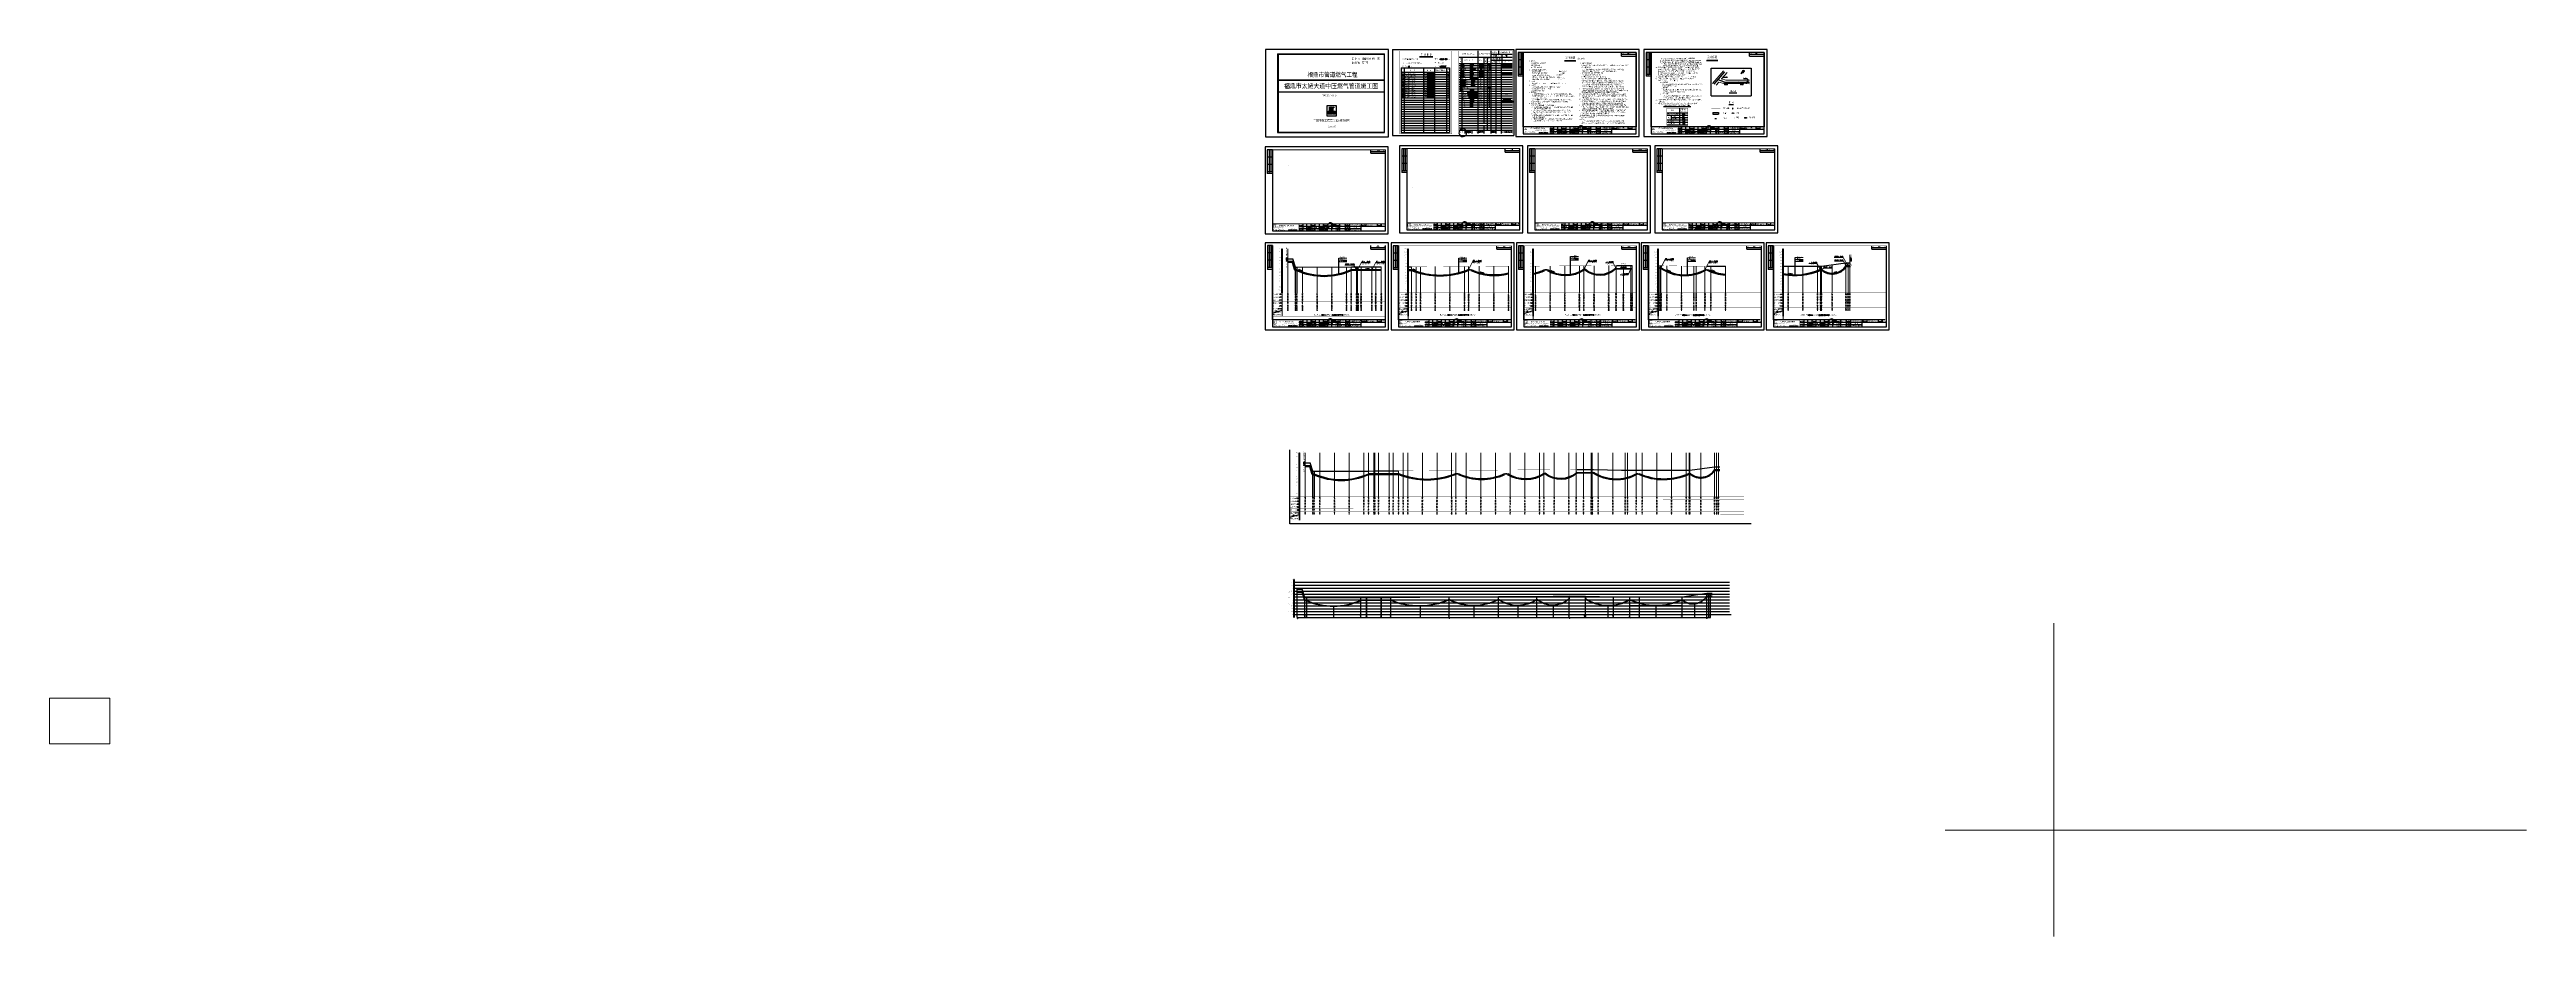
# Paper-space layout '布局1' of a CAD drawing. Header units: millimetres. Extents: x 26 to 8477, y -638 to 2387.
# The model-space entities are those that its viewports show. They can reach past a viewport. Long polylines and large blocks are cut down to what shows.
import ezdxf
from ezdxf.enums import TextEntityAlignment as Align

# ---------------------------------------------------------------- set-up
doc = ezdxf.new("R2010")
doc.units = ezdxf.units.MM
doc.header["$LTSCALE"] = 1000
doc.linetypes.add('18', pattern=[3.3, 1.2, 2.1])
doc.linetypes.add('CENTER2', pattern=[28.575, 19.05, -3.175, 3.175, -3.175])
doc.layers.get('0').update_dxf_attribs({"color": 6})
for name, color, linetype in [('DLSS', 6, 'Continuous'), ('DMTZ', 6, 'Continuous'), ('GXYZ', 6, 'Continuous'), ('JMD', 6, 'Continuous'), ('KZD', 6, 'Continuous'), ('SXSS', 6, 'Continuous'), ('ZBTZ', 6, 'Continuous'), ('ZJ', 6, 'Continuous'), ('控制点', 6, 'Continuous'), ('燃气', 5, 'Continuous'), ('燃气文字', 6, 'Continuous'), ('道路名称', 6, 'Continuous'), ('零层', 6, 'Continuous')]:
    doc.layers.add(name, color=color, linetype=linetype)
doc.styles.add('ATTR', font='romans.shx', dxfattribs={"width": 0.8, "height": 0.7})
doc.styles.add('B', font='', dxfattribs={"width": 0.75, "height": 3.5})
doc.styles.add('HZ', font='', dxfattribs={"width": 0.8})
doc.styles.add('HZ1', font='', dxfattribs={"width": 0.7})
doc.styles.add('ROMANC-KT64S', font='', dxfattribs={"width": 0.75})
doc.styles.add('SMEDI', font='simplex.shx', dxfattribs={"width": 0.75, "bigfont": 'hzdx.shx'})
doc.styles.get("Standard").update_dxf_attribs({"font": 'txt', "bigfont": 'gbcbig.shx'})
doc.styles.add('STYLE1', font='simplex.shx', dxfattribs={"width": 0.7, "bigfont": 'hzdx.shx'})
doc.styles.add('style2', font='romans.shx', dxfattribs={"width": 0.55})
doc.styles.add('zpp', font='simplex.shx', dxfattribs={"width": 0.7, "bigfont": 'hzdx.shx'})
doc.styles.add('zzg', font='simplex.shx', dxfattribs={"width": 0.7, "bigfont": 'hzdx.shx'})
doc.styles.add('图签', font='', dxfattribs={"width": 0.8})
doc.styles.add('图签 1', font='romanc.shx', dxfattribs={"width": 0.8})
doc.styles.add('图签1', font='romanc.shx', dxfattribs={"width": 0.8})
doc.styles.add('宋体', font='', dxfattribs={"width": 0.8, "height": 2.5})
doc.styles.add('宋体2.5', font='', dxfattribs={"width": 0.8, "height": 2.5})
doc.styles.get('B').set_extended_font_data('SimSun')
doc.styles.get('HZ').set_extended_font_data('SimSun')
doc.styles.get('HZ1').set_extended_font_data('SimSun')
doc.styles.get('ROMANC-KT64S').set_extended_font_data('仿宋_GB2312')
doc.styles.get('图签').set_extended_font_data('SimSun')
doc.styles.get('宋体').set_extended_font_data('SimSun')
doc.styles.get('宋体2.5').set_extended_font_data('SimSun')
doc.linetypes.add('10422', pattern='A,2,[150,AAA.SHX,S=1,R=0,X=0,Y=1],2,[177,AAA.SHX,S=1,R=0,X=0,Y=0.8],1e-09', length=4)
doc.linetypes.add('1161', pattern='A,0,[149,AAA.SHX,S=0.1,R=0,X=0,Y=0],-1.6', length=1.6)

# ---------------------------------------------------------------- blocks, each defined once
blk = doc.blocks.new('A$C486D6478')
at = {"layer": '燃气'}
for p, q in [((-751, 279), (-903, -64)), ((-576, 297), (-751, 279)), ((-508, 552), (-644, 41)), ((-626, 561), (-508, 552)), ((731, 390), (1231, 79)), ((1596, 459), (1917, 475)), ((1917, 475), (2144, 532)), ((-1472, -361), (-719, -237)), ((-451, -7), (-118, -45))]:
    blk.add_line(p, q, dxfattribs=at)
blk.add_arc((-1440, 2387), 2902, 303.622047, 319.378747, dxfattribs=at)
for points in [[(-903, -64), (-752, -45), (-603, 1), (-451, -7)], [(694, 244), (681, 157), (669, 71), (657, -16)], [(667, 392), (688, 392), (710, 391), (731, 390)], [(1623, -120), (1723, -40), (1823, 41), (1923, 121)], [(2083, -46), (2083, -44), (2262, -9), (2440, 26)], [(2183, 188), (2179, 20), (2174, -148), (2170, -316)], [(131, -208), (193, -203), (256, -198), (318, -193)], [(1466, -85), (1462, -152), (1458, -219), (1454, -287)], [(1953, -2), (1946, -58), (1939, -114), (1933, -171)]]:
    blk.add_open_spline(points, degree=3, dxfattribs=at)
for points, knots in [([(-644, 41), (-690, 90), (-740, 144), (-728, 207), (-727, 212)], [0, 0, 0, 0, 178.83202073, 193.29836939, 193.29836939, 193.29836939, 193.29836939]), ([(484, 2), (511, 27), (558, 69), (676, 75), (746, 42), (793, 20)], [0, 0, 0, 0, 106.61747746, 183.35532316, 336.88234784, 336.88234784, 336.88234784, 336.88234784]), ([(657, -16), (638, -46), (611, -89), (615, -238), (543, -105), (484, 2)], [0, 0, 0, 0, 106.51221782, 157.48762275, 366.50838045, 366.50838045, 366.50838045, 366.50838045]), ([(799, 18), (822, 1), (913, -67), (783, -132), (687, -181)], [0, 0, 0, 0, 75.58234747, 298.39529543, 298.39529543, 298.39529543, 298.39529543]), ([(1840, 449), (1739, 357), (1573, 206), (1496, -3), (1466, -85)], [0, 0, 0, 0, 401.73164471, 659.97633804, 659.97633804, 659.97633804, 659.97633804]), ([(1698, 84), (1728, 63), (1801, 14), (1803, -75), (1804, -128)], [0, 0, 0, 0, 103.5400921, 249.7144817, 249.7144817, 249.7144817, 249.7144817]), ([(1923, 121), (1938, 112), (1981, 86), (1964, 33), (1953, -2)], [0, 0, 0, 0, 48.38694611, 141.84987564, 141.84987564, 141.84987564, 141.84987564]), ([(2121, 277), (2155, 261), (2200, 239), (2186, 198), (2183, 188)], [0, 0, 0, 0, 91.35391066, 120.6681841, 120.6681841, 120.6681841, 120.6681841]), ([(-199, -204), (-299, -309), (-430, -446), (-521, -323), (-541, -294)], [0, 0, 0, 0, 322.02493012, 418.0461893, 418.0461893, 418.0461893, 418.0461893]), ([(-118, -45), (-106, -70), (-74, -140), (-161, -180), (-199, -204)], [0, 0, 0, 0, 73.8427077, 207.02620295, 207.02620295, 207.02620295, 207.02620295]), ([(687, -181), (679, -220), (665, -298), (742, -280), (780, -271)], [0, 0, 0, 0, 93.41985494, 185.18618112, 185.18618112, 185.18618112, 185.18618112]), ([(884, -197), (946, -184), (1068, -158), (1008, -266), (978, -319)], [0, 0, 0, 0, 138.56018911, 273.78071373, 273.78071373, 273.78071373, 273.78071373]), ([(1804, -128), (1762, -181), (1693, -269), (1599, -144), (1623, -120)], [0, 0, 0, 0, 158.13474757, 257.24390256, 257.24390256, 257.24390256, 257.24390256]), ([(2170, -316), (2083, -276), (1933, -206), (2039, -94), (2083, -46)], [0, 0, 0, 0, 220.81163344, 381.81215713, 381.81215713, 381.81215713, 381.81215713])]:
    blk.add_open_spline(points, degree=3, knots=knots, dxfattribs=at)
blk = doc.blocks.new('A$C54F56D5C')
at = {"layer": '燃气', "lineweight": -3}
blk.add_line((-4715, 4217), (-4658, 4192), dxfattribs=at)
for points, knots in [([(-4715, 4217), (-4660, 4245), (-4553, 4290), (-4364, 4294), (-4217, 4244), (-4061, 4194), (-4040, 4035), (-4131, 3890), (-4223, 3716), (-4356, 3558), (-4453, 3464), (-4504, 3322), (-4296, 3380), (-4152, 3422), (-3908, 3497), (-3723, 3526), (-3471, 3512), (-3565, 3307), (-3637, 3143), (-3778, 2947), (-3938, 2772), (-4038, 2621), (-4247, 2598), (-4132, 2806), (-4060, 3006), (-3921, 3296), (-3798, 3485), (-3873, 3688), (-3951, 3603), (-3933, 3481), (-3969, 3178), (-3970, 2728), (-3998, 2174), (-3988, 1590), (-3965, 946), (-3921, 367), (-3843, -27), (-3827, -248), (-3677, -311), (-3673, -134), (-3666, -52), (-3651, 19)], [0, 0, 0, 0, 187.5176717, 341.85169784, 551.38309633, 665.7109261, 791.834802, 959.56545459, 1174.87993719, 1384.73929046, 1560.96064406, 1615.44129472, 1747.74705345, 1954.19449135, 2196.96700474, 2445.7187083, 2605.00122191, 2745.33111748, 2957.64133285, 3205.64853468, 3446.43882286, 3665.16540602, 3770.03618835, 3879.26966767, 4169.08122311, 4546.80741151, 4771.19428295, 4892.79226344, 4953.83691333, 5031.79084418, 5257.2064987, 5865.78359686, 6380.3031157, 6921.77443977, 7617.3469729, 8320.17468624, 8637.26187745, 8859.99649949, 8920.90435929, 9018.64170674, 9234.59685357, 9234.59685357, 9234.59685357, 9234.59685357]), ([(-3617, 2979), (-3562, 3015), (-3421, 3106), (-3135, 3161), (-2844, 3260), (-2658, 3354), (-2576, 3376)], [0, 0, 0, 0, 197.1123646, 497.95028704, 862.9304999, 1117.64447673, 1117.64447673, 1117.64447673, 1117.64447673]), ([(-3127, 1766), (-3155, 1773), (-3207, 1810), (-3292, 1849), (-3509, 1816), (-3153, 1916), (-2997, 1968), (-2716, 2053), (-2561, 2068), (-2443, 2112), (-2441, 2129)], [0, 0, 0, 0, 86.39618674, 181.32253774, 310.80101088, 484.2053124, 804.5010231, 1031.39889319, 1290.11340963, 1340.5639767, 1340.5639767, 1340.5639767, 1340.5639767]), ([(-3172, 3763), (-3191, 3674), (-3185, 3406), (-3225, 3044), (-3281, 2690), (-3308, 2455), (-3304, 2281), (-3258, 2182), (-3195, 2134), (-3118, 2149), (-3053, 2252), (-2943, 2395), (-2825, 2586), (-2721, 2768), (-2665, 2879), (-2660, 3011), (-2805, 2876), (-2855, 2761), (-2894, 2543), (-2929, 2303), (-2911, 2035), (-2878, 1802), (-2850, 1626), (-2834, 1540), (-2839, 1474), (-2892, 1555), (-2951, 1592), (-3008, 1641), (-3041, 1669)], [0, 0, 0, 0, 274.80166708, 796.88780828, 1093.02031268, 1349.35657056, 1505.98229624, 1607.48667502, 1669.14982466, 1726.696887, 1819.37421605, 2016.51008682, 2275.69537959, 2493.56788643, 2630.53061824, 2681.66868212, 2801.14462023, 2971.0435233, 3152.32346218, 3428.93950597, 3708.91405394, 3948.72162082, 4145.75982661, 4220.17048382, 4241.21134808, 4302.36071244, 4377.18624386, 4506.91026811, 4506.91026811, 4506.91026811, 4506.91026811]), ([(-1573, 3201), (-1571, 3104), (-1568, 2898), (-1591, 2612), (-1652, 2410), (-1707, 2074), (-1422, 2403), (-1305, 2546), (-1129, 2667), (-827, 2929), (-1363, 3014), (-1107, 2790), (-1215, 2653), (-1101, 2527), (-1120, 2691), (-1051, 2814), (-901, 3169), (-794, 3591), (-693, 4047), (-557, 4419), (-613, 4657), (-489, 5019), (-666, 4781), (-775, 4667), (-728, 4501), (-637, 4389), (-432, 4429), (-253, 4359), (184, 4537), (-224, 4219), (-322, 3961), (-599, 3584), (-762, 3377), (-1086, 2867), (-914, 3214), (-946, 3423), (-927, 3637), (-1059, 3763), (-683, 3520), (-505, 3578), (-185, 3412), (60, 3419), (296, 3324), (585, 3301), (1761, 3030), (-1817, 3044), (-216, 3100), (166, 3115), (68, 2959), (-47, 2857), (-277, 2725), (-526, 2642), (-691, 2555), (-1137, 2373), (-420, 2785), (71, 2857), (-2, 2698), (-74, 2543), (-302, 2390), (-456, 2184), (-615, 2071), (-677, 1895), (-528, 1907), (-216, 2025), (39, 2161), (430, 2314), (368, 2370), (290, 2397), (175, 2441), (47, 2460), (-19, 2572), (-135, 2625), (-234, 2756), (-259, 2968), (-289, 4419), (-196, 2013), (-111, -199)], [0, 0, 0, 0, 293.56292614, 622.74901029, 819.94407362, 1012.22148439, 1308.7290797, 1556.44882491, 1669.41462855, 1989.03937826, 2241.70363189, 2398.59303193, 2625.53877559, 2673.4609324, 2764.49201134, 2910.17772245, 3183.46786386, 3857.95267844, 4236.36226578, 4603.65390255, 4960.01693628, 5135.50552205, 5306.1052536, 5506.81961173, 5648.72339384, 5778.56195782, 5893.36911626, 6214.82900781, 6473.83592817, 6717.28311106, 7162.87566262, 7525.73500632, 7977.93434055, 8299.42911479, 8495.47663914, 8725.19776482, 9031.312897, 9047.54273137, 9227.21638488, 9656.14728783, 9935.69712095, 10190.60689249, 10394.0327654, 10673.3646088, 11135.57502345, 12907.3233134, 13792.52871614, 13818.90935733, 13912.10735385, 14122.74727841, 14426.26367823, 14641.90961893, 14912.61370028, 15017.61331002, 15912.54331672, 15994.85584853, 16023.67820798, 16360.18723319, 16546.17218641, 16824.10528298, 17111.42786435, 17172.11307348, 17268.13587921, 17417.005377, 18286.43115816, 18329.36389362, 18367.47721279, 18473.98942476, 18605.80190659, 18731.97851979, 18837.29096855, 18969.48112694, 19105.2130363, 19305.95455224, 19609.66223653, 23052.05513383, 23052.05513383, 23052.05513383, 23052.05513383])]:
    blk.add_open_spline(points, degree=3, knots=knots, dxfattribs=at)
blk = doc.blocks.new('A$C31155707')
at = {"layer": '燃气'}
blk.add_line((-626, 90), (-721, -300), dxfattribs=at)
blk.add_arc((-3438, -674), 3628, 359.112594, 16.558456, dxfattribs=at)
for points, knots in [([(-531, 560), (-437, 516), (-272, 439), (-418, 247), (-441, 28), (-568, 71), (-626, 90)], [0, 0, 0, 0, 246.018292, 432.69983903, 613.94552863, 765.27298814, 765.27298814, 765.27298814, 765.27298814]), ([(314, 735), (344, 576), (438, 88), (-578, -1072), (125, -336), (459, 15)], [0, 0, 0, 0, 500.2249494, 1540.38118766, 2484.42832631, 2484.42832631, 2484.42832631, 2484.42832631]), ([(864, 145), (872, 30), (887, -174), (824, -819), (871, -91), (1069, 421), (1377, -775), (902, -440), (893, -140), (1059, -161), (1134, -170)], [0, 0, 0, 0, 385.12984823, 686.1697127, 1323.29214992, 1421.78072794, 2172.94648861, 2412.99856629, 2642.99856629, 2833.58975182, 2833.58975182, 2833.58975182, 2833.58975182]), ([(1059, 970), (1262, 832), (1573, 619), (1920, 338), (2494, -134), (2315, 204), (2249, 330)], [0, 0, 0, 0, 703.31358582, 1080.47402913, 1604.71157071, 1913.94449264, 1913.94449264, 1913.94449264, 1913.94449264]), ([(2049, 605), (1609, 62), (983, -711), (2102, 127), (1718, -383), (1494, -680)], [0, 0, 0, 0, 1138.60660458, 1620.52983498, 2293.67543588, 2293.67543588, 2293.67543588, 2293.67543588]), ([(1284, 275), (1394, 360), (1601, 521), (1811, 680), (1909, 755)], [0, 0, 0, 0, 417.04316323, 788.05529242, 788.05529242, 788.05529242, 788.05529242]), ([(2694, 1120), (2876, 990), (3327, 670), (2147, -461), (3093, 227), (3654, 635)], [0, 0, 0, 0, 571.07355043, 1412.278044, 2636.82898209, 2636.82898209, 2636.82898209, 2636.82898209]), ([(3224, 310), (3229, 140), (3238, -190), (3006, -423), (2894, -535)], [0, 0, 0, 0, 487.57050772, 943.64067776, 943.64067776, 943.64067776, 943.64067776]), ([(3219, 15), (3289, 4), (3433, -18), (3463, -340), (3432, -909), (3208, -666), (3134, -585)], [0, 0, 0, 0, 189.73665961, 386.20548665, 913.88910398, 1173.16694723, 1173.16694723, 1173.16694723, 1173.16694723]), ([(-721, -300), (-566, -217), (-176, -7), (-255, -1015), (-915, -641), (-1148, -405), (-1286, -265)], [0, 0, 0, 0, 408.71750635, 1026.63740408, 1464.84397637, 2102.65272513, 2102.65272513, 2102.65272513, 2102.65272513]), ([(189, -730), (243, -569), (342, -276), (495, -524), (564, -635)], [0, 0, 0, 0, 367.15119502, 664.89269363, 664.89269363, 664.89269363, 664.89269363]), ([(1654, -480), (1705, -609), (1830, -924), (2357, -549), (2238, -306), (2199, -225)], [0, 0, 0, 0, 348.17380717, 853.27280737, 1106.74864448, 1106.74864448, 1106.74864448, 1106.74864448])]:
    blk.add_open_spline(points, degree=3, knots=knots, dxfattribs=at)
blk = doc.blocks.new('A$C34546BD1')
at = {"layer": '燃气'}
h = blk.add_hatch(color=256, dxfattribs=at)
h.paths.add_polyline_path([(26, 6), (8, 6), (7, 6), (6, 5, 0.135141), (7, 3)])
h.paths.add_polyline_path([(6, 3, -0.093396), (5, 5), (0, 2)])
h = blk.add_hatch(color=256, dxfattribs=at)
h.paths.add_polyline_path([(26, 6), (8, 6), (7, 6), (6, 5, 0.135141), (7, 3)])
h.paths.add_polyline_path([(6, 3, -0.093396), (5, 5), (0, 2)])
for p, q in [((0, 10), (7, 6)), ((26, 6), (0, 10)), ((0, 10), (7, 6)), ((26, 6), (0, 10)), ((0, 2), (5, 5)), ((0, 2), (5, 5)), ((6, 3), (0, 2)), ((6, 3), (0, 2)), ((6, 5), (7, 6)), ((6, 5), (7, 6)), ((26, 6), (7, 3)), ((8, 6), (7, 6)), ((26, 6), (7, 3)), ((8, 6), (7, 6)), ((8, 6), (26, 6)), ((8, 6), (26, 6)), ((18, 6), (23, 6)), ((18, 6), (23, 6))]:
    blk.add_line(p, q, dxfattribs=at)
for radius, start, end in [(6, 166.8552, 344.7871), (6, 166.8552, 344.7871), (6, 15.2129, 145.5122), (6, 15.2129, 145.5122), (5, 170.8633, 339.3526), (5, 170.8633, 339.3526), (5, 20.6474, 140.0777), (5, 20.6474, 140.0777)]:
    blk.add_arc((11, 6), radius, start, end, dxfattribs=at)
at = {"layer": '燃气', "style": 'SMEDI', "width": 0.75}
blk.add_text('N', height=4, rotation=270, dxfattribs=at).set_placement((27, 7))
blk.add_text('N', height=4, rotation=270, dxfattribs=at).set_placement((27, 7))
blk = doc.blocks.new('0.7')
at = {"layer": '燃气'}
h = blk.add_hatch(color=256, dxfattribs=at)
h.paths.add_polyline_path([(3320.8, 2581.3), (3320.8, 2580.8), (3320.4, 2580.8), (3320.4, 2582.2), (3320.8, 2582.2), (3320.8, 2581.7), (3321.1, 2581.7), (3321.1, 2583), (3320.1, 2583), (3320.1, 2579.9), (3321.1, 2579.9), (3321.1, 2581.3)])
h.paths.add_polyline_path([(3321.5, 2581.3), (3321.5, 2579.9), (3322.8, 2579.9), (3322.8, 2583), (3321.8, 2583), (3321.8, 2586.3), (3322.4, 2586.3), (3322.4, 2584.7), (3322.8, 2584.7), (3322.8, 2587.1), (3321.5, 2587.1), (3321.5, 2582.2), (3322.4, 2582.2), (3322.4, 2580.8), (3321.8, 2580.8), (3321.8, 2581.3)])
h.paths.add_polyline_path([(3323.9, 2583), (3323.9, 2580.8), (3323.4, 2580.8), (3323.4, 2586.3), (3323.9, 2586.3), (3323.9, 2584.7), (3324.2, 2584.7), (3324.2, 2587.1), (3323.1, 2587.1), (3323.1, 2579.9), (3324.2, 2579.9), (3324.2, 2583)])
h.paths.add_polyline_path([(3325.9, 2587.1), (3324.6, 2587.1), (3324.6, 2579.9), (3325.9, 2579.9), (3325.9, 2580.8), (3324.9, 2580.8), (3324.9, 2582.2), (3325.9, 2582.2), (3325.9, 2583), (3324.9, 2583), (3324.9, 2586.3), (3325.9, 2586.3)])
h.paths.add_polyline_path([(3326.9, 2581.3), (3326.9, 2580.8), (3326.5, 2580.8), (3326.5, 2582.2), (3326.9, 2582.2), (3326.9, 2581.7), (3327.2, 2581.7), (3327.2, 2583), (3326.2, 2583), (3326.2, 2579.9), (3327.2, 2579.9), (3327.2, 2581.3)])
for p, q in [((3710.6, 2854.4), (3290.6, 2854.4)), ((3290.6, 2854.4), (3290.6, 2557.4)), ((3297.6, 2844.4), (3297.6, 2763.4)), ((3315.6, 2844.4), (3297.6, 2844.4)), ((3315.6, 2819.4), (3297.6, 2819.4)), ((3315.6, 2794.4), (3297.6, 2794.4)), ((3303.6, 2844.4), (3303.6, 2769.4)), ((3650.6, 2832.4), (3650.6, 2844.4)), ((3650.6, 2838.4), (3700.6, 2838.4)), ((3650.6, 2832.4), (3700.6, 2832.4)), ((3675.6, 2838.4), (3675.6, 2844.4)), ((3700.6, 2567.4), (3700.6, 2844.4)), ((3710.6, 2557.4), (3710.6, 2854.4)), ((3315.6, 2769.4), (3297.6, 2769.4)), ((3315.6, 2763.4), (3297.6, 2763.4)), ((3290.6, 2557.4), (3710.6, 2557.4))]:
    blk.add_line(p, q, dxfattribs=at)
at = {"layer": '燃气', "const_width": 0.7}
blk.add_lwpolyline([(3315.6, 2591.4), (3315.6, 2567.4), (3700.6, 2567.4), (3700.6, 2591.4)], dxfattribs=at)
blk.add_lwpolyline([(3318.6, 2578.4), (3328.6, 2578.4), (3328.6, 2588.4), (3318.6, 2588.4)], close=True, dxfattribs=at)
at = {"layer": '燃气'}
for s, height, style, width, p in [('共       张', 2.5, '图签', 0.8, (3654.9, 2839.9)), ('第       张', 2.5, '图签', 0.8, (3679.7, 2839.9)), ('工咨甲13320070002', 2, '图签', 0.9, (3334, 2569.8)), ('甲  级 270005-sj', 2, '图签', 0.9, (3334, 2573.1)), ('中国市政工程西北设计研究院', 3.5, '图签', 0.8, (3337.8, 2583.8)), ('PROPERTY IN COPYRIGHT', 2, '图签 1', 0.8, (3369.8, 2569.6))]:
    blk.add_text(s, height=height, dxfattribs=dict(at, style=style, width=width)).set_placement(p)
at = {"layer": '燃气', "style": '图签', "width": 0.85}
for s, p in [('会', (3302.2, 2765)), ('签', (3307.8, 2765))]:
    blk.add_text(s, height=2.5, rotation=90, dxfattribs=at).set_placement(p)
at = {"layer": '燃气', "style": '图签'}
for s, p in [('咨询证书：', (3318.4, 2569.8)), ('设计证书：', (3318.5, 2573.3)), ('版权所有', (3380.6, 2573.4))]:
    blk.add_text(s, height=2, dxfattribs=at).set_placement(p)
at = {"layer": '燃气', "style": '图签', "width": 0.7}
blk.add_text('CHINA NORTHWEST MUNICIPAL ENGINEERING DESIGN & RESEH INSTITUTE', height=2, dxfattribs=at).set_placement((3364.3, 2580.4), align=Align.MIDDLE)
blk = doc.blocks.new('gc170')
at = {"linetype": 'Continuous'}
blk.add_circle((0, 0), 0.5, dxfattribs=at)
blk = doc.blocks.new('gc013a')
at = {"linetype": 'Continuous'}
blk.add_line((0, 0), (4, 0), dxfattribs=at)
at = {"linetype": 'Continuous', "flags": 128}
for points in [[(3, 0), (3, 0), (3, 0)], [(4, 0), (4, 0), (4, 0)]]:
    blk.add_lwpolyline(points, dxfattribs=at)
blk = doc.blocks.new('gc124')
for p, q in [((-1, 1), (0, 0)), ((-0.8, 0), (0.8, 0)), ((0, 0), (0, 1.6)), ((0, 0), (1, 1))]:
    blk.add_line(p, q)

msp = doc.modelspace()

# ---------------------------------------------------------------- linework, layer by layer
at = {"color": 7, "linetype": 'Continuous', "elevation": -59.98, "flags": 128}
for points in [[(4739.23, 444.06), (4716.98, 424.72)], [(4745.43, 449.32), (4742.4, 446.71)], [(4744.31, 447.83), (4743.44, 447.62), (4743.78, 448.42)]]:
    msp.add_lwpolyline(points, dxfattribs=at)
at = {"color": 7, "linetype": 'Continuous', "flags": 128}
msp.add_lwpolyline([(4806.78, 437.87), (4806.74, 417.77)], dxfattribs=at)
at = {"layer": 'DLSS', "linetype": '18', "ltscale": 0.5, "const_width": 0.1, "elevation": 66.68, "flags": 128}
msp.add_lwpolyline([(4658.81, 444.47), (4665.15, 434.29), (4666.5, 432.26), (4667.82, 430.22), (4669.11, 428.16), (4670.34, 426.06), (4671.4, 424.11), (4672.37, 422.11), (4672.81, 421.09), (4673.22, 420.05), (4673.59, 419.01), (4673.91, 417.94), (4674.34, 416.21), (4674.66, 414.45), (4674.91, 412.68), (4675.11, 410.9), (4675.23, 409.55), (4675.28, 408.19), (4675.25, 407.51), (4675.17, 406.83), (4675.03, 406.16), (4674.82, 405.52), (4674.53, 404.89), (4674.18, 404.3), (4673.77, 403.75), (4673.3, 403.24), (4672.82, 402.7), (4672.21, 402.17), (4671.58, 401.68), (4670.65, 401.09), (4668.67, 400.06), (4665.81, 399.07)], dxfattribs=at)
at = {"layer": 'DMTZ', "linetype": '10422', "elevation": 72.84, "flags": 128}
msp.add_lwpolyline([(4662.75, 422.82), (4661.64, 432.27), (4658.4, 440.86), (4656.57, 444.47)], dxfattribs=at)
at = {"layer": 'JMD'}
msp.add_line((4666.27, 441.72, -65.06), (4666.04, 442.7, -65.06), dxfattribs=at)
at = {"layer": 'JMD', "elevation": 66.68}
for points in [[(4671.78, 439.97), (4669.09, 444.42)], [(4683.42, 443.66), (4693.32, 432.12)], [(4691.25, 441), (4696, 435.49)], [(4691.25, 441), (4696.48, 434.94)]]:
    msp.add_lwpolyline(points, dxfattribs=at)
at = {"layer": 'JMD', "linetype": 'Continuous', "elevation": 66.68, "flags": 128}
for points in [[(4675.07, 436.36), (4684.24, 444.36)], [(4675.07, 436.36), (4678.04, 432.87), (4681.17, 430.23), (4685.03, 428.99), (4689.08, 429.3), (4692.41, 431.33), (4707.18, 444.27)]]:
    msp.add_lwpolyline(points, dxfattribs=at)
at = {"layer": 'JMD', "linetype": 'Continuous', "flags": 128}
msp.add_lwpolyline([(4835.45, 435.84), (4833.1, 435.91), (4821.22, 435.89), (4819.25, 435.88), (4819.19, 437.88), (4806.77, 437.87), (4806.73, 417.85), (4835.48, 417.8)], close=True, dxfattribs=at)
msp.add_lwpolyline([(4835.44, 435.85), (4819.25, 435.88), (4819.19, 437.88), (4806.78, 437.87), (4806.78, 437.87)], dxfattribs=at)
at = {"layer": 'SXSS', "linetype": 'Continuous', "elevation": 72.27, "flags": 128}
msp.add_lwpolyline([(4657.17, 410.53), (4657.93, 421.76), (4656.1, 435.94, 0.0122306), (4651.91, 444.48, 0.0122306)], format="xyb", dxfattribs=at)
at = {"layer": 'ZBTZ', "linetype": '1161', "elevation": 7.05, "flags": 128}
msp.add_lwpolyline([(4731.58, 430.98, 0.2651643), (4728.81, 423.46, 0.0002805), (4728.82, 423.39)], format="xyb", dxfattribs=at)
at = {"layer": 'ZBTZ', "linetype": '1161', "elevation": 6.37, "flags": 128}
msp.add_lwpolyline([(4729.5, 433.16), (4731.58, 430.98)], dxfattribs=at)
at = {"layer": '燃气', "color": 7, "lineweight": 15}
for p, q in [((4787.93, 413.34), (4789.55, 434.38)), ((4791.68, 429.97), (4788.48, 416.12)), ((4789.55, 434.38), (4807.07, 434.38)), ((4791.68, 429.97), (4798.26, 429.97))]:
    msp.add_line(p, q, dxfattribs=at)
at = {"layer": '道路名称', "linetype": 'Continuous'}
for p, q in [((4628.93, 447.77), (4647.86, 443.09)), ((4633.51, 453.02), (4629.42, 451.87)), ((4629.42, 451.87), (4651.68, 435.47)), ((4629.42, 451.87), (4629.95, 447.52)), ((4629.95, 447.52), (4631.42, 444.51)), ((4630.4, 444.36), (4644.77, 446.54)), ((4631.42, 444.51), (4632.74, 442.32)), ((4632.74, 442.32), (4633.72, 439.65)), ((4633.28, 439.06), (4643.6, 453.07)), ((4636.74, 454.07), (4633.51, 453.02)), ((4633.72, 439.65), (4636.15, 437.85)), ((4635.79, 436.41), (4640.57, 455.76)), ((4636.15, 437.85), (4643.6, 436.32)), ((4640.57, 455.76), (4636.74, 454.07)), ((4639.73, 434.35), (4636.74, 454.07)), ((4643.6, 453.07), (4640.57, 455.76)), ((4644.06, 449.15), (4643.6, 453.07)), ((4643.6, 436.32), (4650.3, 436.49)), ((4644.77, 446.54), (4644.06, 449.15)), ((4647.86, 443.09), (4644.77, 446.54)), ((4650.3, 436.49), (4647.86, 443.09))]:
    msp.add_line(p, q, dxfattribs=at)
at = {"layer": '道路名称', "linetype": 'Continuous', "lineweight": 70, "const_width": 0.422}
for points in [[(4626.69, 438.66), (4656.18, 456.48)], [(4631.3, 450.48), (4628.93, 447.77)], [(4628.93, 447.77), (4630.4, 444.36)], [(4629.56, 459.56), (4648.28, 428.56)], [(4630.4, 444.36), (4630.61, 441.03)], [(4630.61, 441.03), (4633.28, 439.06)], [(4634.84, 450.81), (4631.3, 450.48)], [(4633.28, 439.06), (4635.79, 436.41)], [(4636.93, 452.81), (4634.84, 450.81)], [(4635.79, 436.41), (4639.73, 434.35)], [(4639.95, 453.27), (4636.93, 452.81)], [(4639.73, 434.35), (4651.68, 435.47)], [(4642, 450.9), (4639.95, 453.27)], [(4643.18, 448.62), (4642, 450.9)], [(4643.63, 446.37), (4643.18, 448.62)], [(4651.68, 435.47), (4643.63, 446.37)], [(4656.18, 456.48), (4648.31, 449.73)], [(4648.31, 449.73), (4648.82, 451.78)]]:
    msp.add_lwpolyline(points, dxfattribs=at)
at = {"layer": '零层', "linetype": 'Continuous'}
msp.add_line((4695.57, 427.56, 73.13), (4714.72, 444.24, 73.13), dxfattribs=at)
at = {"layer": '零层', "linetype": 'Continuous', "elevation": 72.84, "flags": 128}
msp.add_lwpolyline([(4663.35, 422.89), (4662.22, 432.42), (4658.95, 441.1), (4657.24, 444.47)], dxfattribs=at)
at = {"layer": '零层', "linetype": 'Continuous', "flags": 128}
for points, elevation in [([(4675.07, 436.36), (4673.71, 435.2), (4678.53, 428.33), (4684.49, 425.21, 0.1624427), (4691.76, 425.88, 0.0780157), (4695.57, 427.56, -1.0190762)], 66.68), ([(4742.02, 444.05), (4729.5, 433.16, 0.2607422), (4725.83, 422.97, 0.0206291), (4727.08, 417, 0.2124914), (4732.7, 409.85, 0.0419258), (4738.64, 407.32), (4738.64, 407.32), (4741.03, 407.11), (4748.02, 407.08)], 7.05)]:
    msp.add_lwpolyline(points, format="xyb", dxfattribs=dict(at, elevation=elevation))
msp.add_lwpolyline([(4811.45, 437.85), (4811.43, 417.84)], dxfattribs=at)

# ---------------------------------------------------------------- block references
at = {"layer": 'GXYZ', "linetype": 'Continuous', "yscale": 0.4999999999998864, "zscale": 0.5}
for name, p, xscale, rotation in [('gc013a', (4663.39, 432.09, 66.48), 0.5000000002651298, 113.164069532308), ('gc170', (4663.39, 432.09, 66.48), 0.5000000002556769, 300.9999999858627), ('gc013a', (4747.72, 448.29), 0.5000000000253745, 222.3615861636969), ('gc170', (4747.72, 448.29), 0.5000000002556769, 300.9999999858627)]:
    msp.add_blockref(name, p, dxfattribs=dict(at, xscale=xscale, rotation=rotation))
at = {"layer": 'GXYZ', "color": 7, "linetype": 'Continuous', "xscale": 0.5000000001955432, "yscale": 0.4999999999998864, "zscale": 0.5, "rotation": 292.4057628580663}
msp.add_blockref('gc170', (4745.62, 449.48, -59.98), dxfattribs=at)
at = {"layer": 'ZBTZ', "linetype": 'Continuous', "xscale": 0.5000000002556769, "yscale": 0.4999999999998864, "zscale": 0.5, "rotation": 300.9999999858627}
for p in [(4657.06, 443.51, 72.84), (4668.13, 428.58, 6.17)]:
    msp.add_blockref('gc124', p, dxfattribs=at)

# ---------------------------------------------------------------- texts
at = {"layer": 'ZJ', "linetype": 'Continuous', "style": 'HZ', "width": 0.8}
msp.add_text('砼23', height=1.5, rotation=301, dxfattribs=at).set_placement((4788.56, 445.01), align=Align.MIDDLE)
at = {"layer": '燃气', "style": 'HZ1', "width": 0.7}
for s, rotation, p in [('景融大厦', 358.790484, (4760.96, 432.66)), ('PE球阀 De90', 359.482873, (4790.18, 435.08))]:
    msp.add_text(s, height=3, rotation=rotation, dxfattribs=at).set_placement(p, align=Align.BOTTOM_LEFT)
at = {"layer": '燃气', "color": 7, "lineweight": 15, "style": 'HZ1', "width": 0.7}
for p in [(4791.79, 430.64), (4791.93, 426.65)]:
    msp.add_text('1.2m', height=3, dxfattribs=at).set_placement(p)
at = {"layer": '道路名称', "linetype": 'Continuous', "lineweight": 70, "style": 'ATTR', "width": 0.698301}
msp.add_text('N', height=3.84, rotation=301.129096, dxfattribs=at).set_placement((4656.02, 457.6), (4657.21, 455.63), align=Align.FIT)
at = {"layer": '零层', "linetype": 'Continuous', "style": 'HZ1', "width": 0.7}
msp.add_text('砼7', height=3, rotation=178.790484, dxfattribs=at).set_placement((4812.92, 428.82), align=Align.MIDDLE)

psp = doc.layouts.new('布局1')

# ---------------------------------------------------------------- hatches: boundary and pattern name
at = {"layer": '燃气'}
h = psp.add_hatch(color=256, dxfattribs=at)
h.paths.add_polyline_path([(4391.2, 2171.5), (4391.2, 2169.7), (4389.9, 2169.7), (4389.9, 2174.3), (4391.2, 2174.3), (4391.2, 2172.7), (4392.3, 2172.7), (4392.3, 2177.3), (4388.8, 2177.3), (4388.8, 2166.9), (4392.3, 2166.9), (4392.3, 2171.5)])
h.paths.add_polyline_path([(4393.4, 2171.5), (4393.4, 2166.9), (4397.7, 2166.9), (4397.7, 2177.3), (4394.6, 2177.3), (4394.6, 2188.1), (4396.6, 2188.1), (4396.6, 2183), (4397.7, 2183), (4397.7, 2190.9), (4393.4, 2190.9), (4393.4, 2174.3), (4396.6, 2174.3), (4396.6, 2169.7), (4394.6, 2169.7), (4394.6, 2171.5)])
h.paths.add_polyline_path([(4401.6, 2177.3), (4401.6, 2169.7), (4400, 2169.7), (4400, 2188.1), (4401.6, 2188.1), (4401.6, 2183), (4402.7, 2183), (4402.7, 2190.9), (4398.8, 2190.9), (4398.8, 2166.9), (4402.7, 2166.9), (4402.7, 2177.3)])
h.paths.add_polyline_path([(4408.2, 2190.9), (4403.9, 2190.9), (4403.9, 2166.9), (4408.2, 2166.9), (4408.2, 2169.7), (4405, 2169.7), (4405, 2174.3), (4408.2, 2174.3), (4408.2, 2177.3), (4405, 2177.3), (4405, 2188.1), (4408.2, 2188.1)])
h.paths.add_polyline_path([(4411.6, 2171.5), (4411.6, 2169.7), (4410.5, 2169.7), (4410.5, 2174.3), (4411.6, 2174.3), (4411.6, 2172.7), (4412.8, 2172.7), (4412.8, 2177.3), (4409.3, 2177.3), (4409.3, 2166.9), (4412.8, 2166.9), (4412.8, 2171.5)])
h = psp.add_hatch(color=256, dxfattribs=at)
h.paths.add_polyline_path([(5059.5, 2114.2), (5059.5, 2113.6), (5059.2, 2113.6), (5059.2, 2115), (5059.5, 2115), (5059.5, 2114.5), (5059.9, 2114.5), (5059.9, 2115.9), (5058.8, 2115.9), (5058.8, 2112.8), (5059.9, 2112.8), (5059.9, 2114.2)])
h.paths.add_polyline_path([(5060.2, 2114.2), (5060.2, 2112.8), (5061.5, 2112.8), (5061.5, 2115.9), (5060.6, 2115.9), (5060.6, 2119.1), (5061.1, 2119.1), (5061.1, 2117.6), (5061.5, 2117.6), (5061.5, 2119.9), (5060.2, 2119.9), (5060.2, 2115), (5061.1, 2115), (5061.1, 2113.6), (5060.6, 2113.6), (5060.6, 2114.2)])
h.paths.add_polyline_path([(5062.6, 2115.9), (5062.6, 2113.6), (5062.2, 2113.6), (5062.2, 2119.1), (5062.6, 2119.1), (5062.6, 2117.6), (5063, 2117.6), (5063, 2119.9), (5061.8, 2119.9), (5061.8, 2112.8), (5063, 2112.8), (5063, 2115.9)])
h.paths.add_polyline_path([(5064.6, 2119.9), (5063.3, 2119.9), (5063.3, 2112.8), (5064.6, 2112.8), (5064.6, 2113.6), (5063.7, 2113.6), (5063.7, 2115), (5064.6, 2115), (5064.6, 2115.9), (5063.7, 2115.9), (5063.7, 2119.1), (5064.6, 2119.1)])
h.paths.add_polyline_path([(5065.6, 2114.2), (5065.6, 2113.6), (5065.3, 2113.6), (5065.3, 2115), (5065.6, 2115), (5065.6, 2114.5), (5066, 2114.5), (5066, 2115.9), (5064.9, 2115.9), (5064.9, 2112.8), (5066, 2112.8), (5066, 2114.2)])
h = psp.add_hatch(color=256, dxfattribs=at)
h.paths.add_polyline_path([(5496.2, 2114.2), (5496.2, 2113.6), (5495.9, 2113.6), (5495.9, 2115), (5496.2, 2115), (5496.2, 2114.5), (5496.6, 2114.5), (5496.6, 2115.9), (5495.5, 2115.9), (5495.5, 2112.8), (5496.6, 2112.8), (5496.6, 2114.2)])
h.paths.add_polyline_path([(5496.9, 2114.2), (5496.9, 2112.8), (5498.2, 2112.8), (5498.2, 2115.9), (5497.3, 2115.9), (5497.3, 2119.1), (5497.9, 2119.1), (5497.9, 2117.6), (5498.2, 2117.6), (5498.2, 2119.9), (5496.9, 2119.9), (5496.9, 2115), (5497.9, 2115), (5497.9, 2113.6), (5497.3, 2113.6), (5497.3, 2114.2)])
h.paths.add_polyline_path([(5499.3, 2115.9), (5499.3, 2113.6), (5498.9, 2113.6), (5498.9, 2119.1), (5499.3, 2119.1), (5499.3, 2117.6), (5499.7, 2117.6), (5499.7, 2119.9), (5498.5, 2119.9), (5498.5, 2112.8), (5499.7, 2112.8), (5499.7, 2115.9)])
h.paths.add_polyline_path([(5501.3, 2119.9), (5500, 2119.9), (5500, 2112.8), (5501.3, 2112.8), (5501.3, 2113.6), (5500.4, 2113.6), (5500.4, 2115), (5501.3, 2115), (5501.3, 2115.9), (5500.4, 2115.9), (5500.4, 2119.1), (5501.3, 2119.1)])
h.paths.add_polyline_path([(5502.3, 2114.2), (5502.3, 2113.6), (5502, 2113.6), (5502, 2115), (5502.3, 2115), (5502.3, 2114.5), (5502.7, 2114.5), (5502.7, 2115.9), (5501.7, 2115.9), (5501.7, 2112.8), (5502.7, 2112.8), (5502.7, 2114.2)])

# ---------------------------------------------------------------- linework, layer by layer
at = {"color": 5}
for p, q in [((4250.8, 1673.9), (4267.8, 1673.9)), ((4250.8, 1673.9), (4267.8, 1673.9)), ((4276.8, 1645.5), (4267.8, 1673.9)), ((4276.8, 1645.5), (4281.8, 1645.5)), ((4281.1, 1633.5), (4277.8, 1633.6)), ((4281.3, 1635.5), (4278.6, 1635.5)), ((4281.8, 1645.5), (4467.8, 1646)), ((4467.8, 1646), (4486.8, 1646.1)), ((4468.6, 1634), (4568.4, 1634.5)), ((4468.8, 1636), (4568.6, 1636.5)), ((4487.8, 1646.1), (4536.8, 1646.4)), ((4537.8, 1646.4), (4569.8, 1646.5)), ((4661.6, 1646), (4672.7, 1646.1)), ((4661.6, 1636), (4671.5, 1636.1)), ((4661.6, 1634), (4671.3, 1634.1)), ((5373.8, 1650.8), (5425.8, 1650.5)), ((5679.1, 1648.1), (5712.1, 1648.1)), ((5712.1, 1648.1), (5744.1, 1648.1)), ((5941, 1648.2), (6071.3, 1648.2)), ((6071.3, 1648.2), (6155.3, 1659.9)), ((6155.3, 1659.9), (6168.3, 1659.9)), ((4309.9, 977.7), (4326.9, 977.7)), ((4309.9, 977.7), (4326.9, 977.7)), ((4335.9, 949.3), (4326.9, 977.7)), ((4335.9, 949.3), (4340.9, 949.3)), ((4340.2, 937.3), (4336.9, 937.3)), ((4340.4, 939.3), (4337.7, 939.3)), ((4340.9, 949.3), (4526.9, 949.8)), ((4526.9, 949.8), (4545.9, 949.9)), ((4527.7, 937.8), (4627.5, 938.3)), ((4527.9, 939.8), (4627.7, 940.3)), ((4546.9, 949.9), (4595.9, 950.2)), ((4596.9, 950.2), (4628.9, 950.3)), ((5237.9, 955), (5293.9, 954.7)), ((5293.9, 954.7), (5388.9, 952.3)), ((5388.9, 952.3), (5444.9, 952.3)), ((5444.9, 952.3), (5477.9, 952.3)), ((5477.9, 952.3), (5622.9, 952.3)), ((5622.9, 952.3), (5706.9, 964)), ((5706.9, 964), (5725.3, 964)), ((4283.1, 546.3), (4300.1, 546.3)), ((4309.1, 517.9), (4300.1, 546.3)), ((4309.1, 517.9), (4314.1, 517.9)), ((4314.1, 507.9), (4309.1, 507.9)), ((4314.1, 517.9), (4500.1, 518.4)), ((4500.1, 518.4), (4519.1, 518.5)), ((4500.1, 508.4), (4602.1, 508.9)), ((4519.1, 518.5), (4520.1, 518.5)), ((4520.1, 518.5), (4569.1, 518.7)), ((4569.1, 518.7), (4570.1, 518.7)), ((4570.1, 518.7), (4602.1, 518.9)), ((4602.1, 518.9), (4801.1, 521.1)), ((4801.1, 521.1), (4970.1, 521.4)), ((4970.1, 521.4), (5101.1, 521.6)), ((4970.1, 450.1), (4970.1, 521.4)), ((5101.1, 521.6), (5211.1, 523.6)), ((5211.1, 523.6), (5267.1, 523.3)), ((5267.1, 523.3), (5362.1, 520.9)), ((5362.1, 520.9), (5418.1, 520.9)), ((5418.1, 520.9), (5451.1, 520.9)), ((5451.1, 520.9), (5596.1, 520.9)), ((5596.1, 520.9), (5680.1, 532.6)), ((5680.1, 532.6), (5698.5, 532.6)), ((4801.1, 450.1), (4970.1, 450.1)), ((5418.1, 490.9), (5451.1, 490.9)), ((5451.1, 490.9), (5596.1, 490.9))]:
    psp.add_line(p, q, dxfattribs=at)
at = {"color": 5, "lineweight": 50}
for p, q in [((4250.8, 1663.9), (4267, 1663.9)), ((4250.8, 1661.9), (4265.6, 1661.9)), ((4274.9, 1635.4), (4266.7, 1661.4)), ((4276.2, 1637.3), (4268.1, 1663.2)), ((4277.8, 1633.6), (4281.1, 1633.5)), ((4278.6, 1635.5), (4281.3, 1635.5)), ((4468.6, 1634), (4568.4, 1634.5)), ((4468.8, 1636), (4568.6, 1636.5)), ((4661.6, 1636), (4671.5, 1636.1)), ((4661.6, 1634), (4671.3, 1634.1)), ((6155.3, 1649.9), (6168.3, 1649.9)), ((6156.3, 1647.9), (6168.3, 1647.9)), ((4309.9, 967.7), (4326.1, 967.7)), ((4309.9, 965.7), (4324.7, 965.7)), ((4334, 939.2), (4325.8, 965.1)), ((4335.3, 941.1), (4327.1, 967)), ((4336.9, 937.3), (4340.2, 937.3)), ((4337.7, 939.3), (4340.4, 939.3)), ((4527.7, 937.8), (4627.5, 938.3)), ((4527.9, 939.8), (4627.7, 940.3)), ((5706.9, 954), (5725.3, 954)), ((5707.9, 952), (5725.3, 952)), ((4283.1, 536.3), (4300.1, 536.3)), ((4309.1, 507.9), (4300.1, 536.3)), ((4309.1, 507.9), (4314.1, 507.9)), ((4500.1, 508.4), (4602.1, 508.9)), ((5211, 513.6), (5211, 520.1)), ((5211, 520.1), (5267.1, 520.1)), ((5267.1, 520.1), (5267.1, 513.3)), ((5680.1, 522.6), (5698.5, 522.6))]:
    psp.add_line(p, q, dxfattribs=at)
at = {"color": 5, "linetype": 'Continuous'}
for p, q in [((4276.8, 1558), (4276.8, 1645.5)), ((4281.8, 1645.6), (4281.8, 1558)), ((4335.9, 861.8), (4335.9, 949.3)), ((4340.9, 949.3), (4340.9, 861.8)), ((4272.3, 570.1), (5757.9, 570.1)), ((4272.3, 560.1), (5757.9, 560.1)), ((4272.3, 550.1), (5757.9, 550.1)), ((4272.3, 540.1), (5757.9, 540.1)), ((4272.3, 530.1), (5757.9, 530.1)), ((4272.3, 520.1), (5757.9, 520.1)), ((4272.3, 510.1), (5757.9, 510.1)), ((4283.1, 450.1), (4283.1, 546.3)), ((4309.1, 450.1), (4309.1, 517.9)), ((4314.1, 517.9), (4314.1, 450.1)), ((4500.1, 450.1), (4500.1, 518.4)), ((4519.1, 450.1), (4519.1, 518.5)), ((4520.1, 450.1), (4520.1, 518.5)), ((4569.1, 450.1), (4569.1, 518.7)), ((4570.1, 450.1), (4570.1, 518.7)), ((4602.1, 460.1), (4602.1, 518.9)), ((4801.1, 460.1), (4801.1, 521.1)), ((4970.1, 450.1), (4970.1, 507.5)), ((5101.1, 460.1), (5101.1, 521.6)), ((5211.1, 460.1), (5211.1, 523.6)), ((5267.1, 460.1), (5267.1, 523.3)), ((5362.1, 460.1), (5362.1, 520.9)), ((5418.1, 460.1), (5418.1, 520.9)), ((5451.1, 460.1), (5451.1, 520.9)), ((5596.1, 460.1), (5596.1, 520.9)), ((5680.1, 460.1), (5680.1, 532.6)), ((5687.1, 450.1), (5687.1, 532.6)), ((5693.1, 450.1), (5693.1, 532.6)), ((4272.3, 500.1), (5757.9, 500.1)), ((4272.3, 490.1), (5757.9, 490.1)), ((4272.3, 480.1), (5757.9, 480.1)), ((4272.3, 470.1), (5757.9, 470.1)), ((4272.3, 460.1), (5763.1, 460.1)), ((4283.1, 460.1), (4283.1, 461.1)), ((4283.1, 450.1), (5693.1, 450.1)), ((4407.2, 488.1), (4407.2, 450.1)), ((4602.1, 450.1), (4602.1, 460.1)), ((4701.9, 490), (4701.9, 450.1)), ((4801.1, 450.1), (4801.1, 460.1)), ((4885.6, 491.2), (4885.6, 450.1)), ((5035.6, 491.5), (5035.6, 450.1)), ((5101.1, 450.1), (5101.1, 460.1)), ((5156.6, 492.6), (5156.6, 450.1)), ((5211.1, 450.1), (5211.1, 460.1)), ((5264.1, 450.1), (5264.1, 460.1)), ((5267.1, 450.1), (5267.1, 460.1)), ((5342.6, 490.9), (5342.6, 450.1)), ((5362.1, 450.1), (5362.1, 460.1)), ((5418.1, 450.1), (5418.1, 460.1)), ((5451.1, 450.1), (5451.1, 460.1)), ((5507.1, 490.9), (5507.1, 450.1)), ((5596.1, 450.1), (5596.1, 460.1)), ((5638.1, 496.4), (5638.1, 450.1)), ((5680.1, 450.1), (5680.1, 460.1))]:
    psp.add_line(p, q, dxfattribs=at)
at = {"color": 5, "lineweight": 50}
for centre, radius, start, end in [((4374, 1840), 226.2, 245.99937, 294.20679), ((4374.2, 1842), 226.2, 245.99937, 294.20679), ((4769.4, 1872.6), 257.5, 248.13185, 292.11814), ((4769.6, 1874.6), 257.5, 248.13185, 292.11814), ((4955.8, 1804.9), 188.5, 245.17653, 284.74057), ((4956, 1806.9), 188.5, 245.17653, 284.67772), ((5048, 1806.9), 188.5, 282.39621, 294.67091), ((5047.8, 1804.9), 188.5, 282.45846, 294.67091), ((5047.8, 1804.9), 188.5, 296.72195, 296.72762), ((5048, 1806.9), 188.5, 296.72195, 296.72762), ((5197.9, 1734), 117.3, 238.6446, 303.13323), ((5198.1, 1736), 117.3, 238.6446, 303.13323), ((5197.9, 1734), 117.3, 304.04241, 304.04776), ((5317.4, 1703.7), 85.9, 231.13977, 231.14626), ((5198.1, 1736), 117.3, 304.04241, 304.04776), ((5317.6, 1705.7), 85.9, 231.13977, 231.14626), ((5315, 1696.3), 78.6, 230.27003, 313.04333), ((5315.1, 1697.8), 78.1, 230.12279, 313.12136), ((5605.3, 1761.2), 145.1, 235.84289, 299.19676), ((5605.5, 1763.2), 145.1, 235.84289, 299.19676), ((5767.9, 1824.2), 208, 245.77583, 263.43044), ((5768.1, 1826.2), 208, 245.77583, 263.37499), ((5982.2, 1824.7), 206.5, 258.49705, 294.01), ((5982.1, 1825), 208.9, 258.65289, 294.06427), ((6108.8, 1677.7), 56.1, 229.8824, 327.86807), ((6108.5, 1678.2), 54.7, 229.20167, 328.79941), ((4433.1, 1143.8), 226.2, 245.99937, 294.20679), ((4433.3, 1145.8), 226.2, 245.99937, 294.20679), ((4725.6, 1176.9), 257.5, 248.13185, 292.11814), ((4725.8, 1178.9), 257.5, 248.13185, 292.11814), ((4911.9, 1109.2), 188.5, 245.17653, 294.67091), ((4912.1, 1111.2), 188.5, 245.17653, 294.67091), ((4911.9, 1109.2), 188.5, 296.72195, 296.72762), ((4912.1, 1111.2), 188.5, 296.72195, 296.72762), ((5062, 1038.2), 117.3, 238.6446, 303.13323), ((5062.2, 1040.2), 117.3, 238.6446, 303.13323), ((5062, 1038.2), 117.3, 304.04241, 304.04776), ((5181.6, 1007.9), 85.9, 231.13977, 231.14626), ((5181.8, 1009.9), 85.9, 231.13977, 231.14626), ((5062.2, 1040.2), 117.3, 304.04241, 304.04776), ((5181.6, 1007.9), 85.9, 232.17725, 310.94178), ((5181.8, 1009.9), 85.9, 232.17725, 310.94178), ((5371.1, 1065.4), 145.1, 237.73091, 299.19676), ((5371.3, 1067.4), 145.1, 237.73091, 299.19676), ((5533.7, 1128.3), 208, 245.77583, 294.64902), ((5533.9, 1130.3), 208, 245.77583, 294.64902), ((5660.3, 981.9), 56.1, 229.8824, 327.86807), ((5660.1, 982.3), 54.7, 229.20167, 328.79941), ((4406.5, 714.4), 226.2, 245.88226, 294.42934), ((4699, 747.4), 257.5, 247.90034, 293.36659), ((4885.3, 679.7), 188.5, 243.46336, 296.72762), ((5035.4, 608.8), 117.3, 236.15054, 304.04776), ((5155, 578.5), 85.9, 231.13977, 310.94178), ((5344.6, 636), 145.1, 237.73091, 300.45034), ((5507.1, 698.9), 208, 244.66987, 295.33013), ((5633.3, 550.9), 54.7, 227.05952, 328.79941)]:
    psp.add_arc(centre, radius, start, end, dxfattribs=at)
at = {"layer": '燃气', "ltscale": 5}
for p, q in [((4215.9, 2373.1), (4215.9, 2104.1)), ((4215.9, 2372.8), (4580.8, 2372.8)), ((4217.4, 2371.3), (4580.8, 2371.3)), ((4217.4, 2371.3), (4217.4, 2105.6)), ((4579.3, 2372.8), (4579.3, 2104.1)), ((4580.8, 2104.1), (4580.8, 2372.8)), ((4217.4, 2283.1), (4580.8, 2283.1)), ((4216.6, 2243.4), (4580, 2243.4)), ((4215.9, 2104.1), (4580.8, 2104.1)), ((4217.4, 2105.6), (4580.8, 2105.6))]:
    psp.add_line(p, q, dxfattribs=at)
at = {"layer": '燃气'}
for p, q in [((4608.1, 2387.3), (4815.1, 2387.3)), ((4608.1, 2387.3), (4608.1, 2094.6)), ((4815.1, 2387.3), (5022.1, 2387.3)), ((4815.1, 2387.3), (5022.1, 2387.3)), ((4898.8, 2382.4), (4898.8, 2340.3)), ((4943.2, 2382.4), (4943.2, 2340.3)), ((4943.2, 2372.1), (5017.1, 2372.1)), ((4960.9, 2372.1), (4960.9, 2361.5)), ((4969.4, 2382.4), (4969.4, 2372.1)), ((4981.6, 2372.1), (4981.6, 2340.3)), ((4997.5, 2372.1), (4997.5, 2361.5)), ((5022.1, 2387.3), (5022.1, 2094.6)), ((5449.4, 2387.3), (5029.4, 2387.3)), ((5029.4, 2387.3), (5029.4, 2090.3)), ((5036.4, 2377.3), (5036.4, 2296.3)), ((5054.4, 2377.3), (5036.4, 2377.3)), ((5042.4, 2377.3), (5042.4, 2302.3)), ((5048.4, 2377.3), (5048.4, 2302.3)), ((5054.4, 2124.3), (5054.4, 2377.3)), ((5439.4, 2377.3), (5054.4, 2377.3)), ((5054.4, 2377.3), (5054.4, 2100.3)), ((5389.4, 2365.3), (5389.4, 2377.3)), ((5389.4, 2371.3), (5439.4, 2371.3)), ((5414.4, 2371.3), (5414.4, 2377.3)), ((5439.4, 2377.3), (5439.4, 2124.3)), ((5439.4, 2365.3), (5439.4, 2377.3)), ((5439.4, 2100.3), (5439.4, 2377.3)), ((5449.4, 2090.3), (5449.4, 2387.3)), ((5473.1, 2377.3), (5473.1, 2296.3)), ((5491.1, 2377.3), (5473.1, 2377.3)), ((5479.1, 2377.3), (5479.1, 2302.3)), ((5485.1, 2377.3), (5485.1, 2302.3)), ((5491.1, 2124.3), (5491.1, 2377.3)), ((5876.1, 2377.3), (5491.1, 2377.3)), ((5491.1, 2377.3), (5491.1, 2100.3)), ((5826.1, 2365.3), (5826.1, 2377.3)), ((5826.1, 2371.3), (5876.1, 2371.3)), ((5851.1, 2371.3), (5851.1, 2377.3)), ((5876.1, 2377.3), (5876.1, 2124.3)), ((5876.1, 2365.3), (5876.1, 2377.3)), ((5876.1, 2100.3), (5876.1, 2377.3)), ((4638, 2325.5), (4638, 2104.9)), ((4638, 2325.5), (4802.5, 2325.5)), ((4638, 2309.7), (4802.5, 2309.7)), ((4638, 2301.8), (4802.5, 2301.8)), ((4638, 2294), (4802.5, 2294)), ((4638, 2286.1), (4802.5, 2286.1)), ((4647.9, 2325.5), (4647.9, 2104.9)), ((4700.3, 2364.1), (4746.1, 2364.1)), ((4700.3, 2363), (4746.1, 2363)), ((4713.8, 2325.5), (4713.8, 2104.9)), ((4751.9, 2325.5), (4751.9, 2104.9)), ((4792.6, 2325.5), (4792.6, 2104.9)), ((4802.5, 2325.5), (4802.5, 2104.9)), ((4834.8, 2361.5), (5017.1, 2361.5)), ((4834.8, 2340.3), (5017.1, 2340.3)), ((4834.8, 2332.4), (5017.1, 2332.4)), ((4834.8, 2324.5), (5017.1, 2324.5)), ((4834.8, 2316.6), (5017.1, 2316.6)), ((4834.8, 2308.7), (5017.1, 2308.7)), ((4834.8, 2300.9), (5017.1, 2300.9)), ((4834.8, 2293), (5017.1, 2293)), ((4834.8, 2285.1), (5017.1, 2285.1)), ((4844.6, 2361.5), (4844.6, 2340.3)), ((4844.6, 2340.3), (4844.6, 2198.3)), ((4898.8, 2340.3), (4898.8, 2285.1)), ((4898.8, 2285.1), (4898.8, 2112.3)), ((4919.5, 2361.5), (4919.5, 2340.3)), ((4919.5, 2340.3), (4919.5, 2285.1)), ((4919.5, 2293), (4919.5, 2136)), ((4931.4, 2361.5), (4931.4, 2340.3)), ((4931.4, 2340.3), (4931.4, 2285.1)), ((4931.4, 2285.1), (4931.4, 2112.3)), ((4943.2, 2350.9), (5017.1, 2350.9)), ((4943.2, 2340.3), (4943.2, 2285.1)), ((4943.2, 2293), (4943.2, 2100.5)), ((4960.9, 2350.9), (4960.9, 2340.3)), ((4960.9, 2340.3), (4960.9, 2285.1)), ((4960.9, 2293), (4960.9, 2151.7)), ((4978.7, 2340.3), (4978.7, 2277.2)), ((4978.7, 2293), (4978.7, 2151.7)), ((5054.4, 2352.3), (5036.4, 2352.3)), ((5054.4, 2327.3), (5036.4, 2327.3)), ((5054.4, 2302.3), (5036.4, 2302.3)), ((5054.4, 2296.3), (5036.4, 2296.3)), ((5194.5, 2348.7), (5233.5, 2348.7)), ((5389.4, 2365.3), (5439.4, 2365.3)), ((5491.1, 2352.3), (5473.1, 2352.3)), ((5491.1, 2327.3), (5473.1, 2327.3)), ((5491.1, 2302.3), (5473.1, 2302.3)), ((5491.1, 2296.3), (5473.1, 2296.3)), ((5679.5, 2350.1), (5718.5, 2350.1)), ((5805.4, 2288.4), (5817.1, 2288.4)), ((5824.2, 2282.2), (5824.2, 2282.2)), ((5826.1, 2365.3), (5876.1, 2365.3)), ((4638, 2278.2), (4802.5, 2278.2)), ((4638, 2270.3), (4802.5, 2270.3)), ((4638, 2262.5), (4802.5, 2262.5)), ((4638, 2254.6), (4802.5, 2254.6)), ((4638, 2246.7), (4802.5, 2246.7)), ((4638, 2238.8), (4802.5, 2238.8)), ((4638, 2231), (4802.5, 2231)), ((4638, 2223.1), (4802.5, 2223.1)), ((4638, 2215.2), (4802.5, 2215.2)), ((4638, 2207.3), (4802.5, 2207.3)), ((4638, 2199.4), (4802.5, 2199.4)), ((4834.8, 2277.2), (5017.1, 2277.2)), ((4834.8, 2269.3), (5017.1, 2269.3)), ((4834.8, 2261.4), (5017.1, 2261.4)), ((4834.8, 2253.5), (5017.1, 2253.5)), ((4834.8, 2245.7), (5017.1, 2245.7)), ((4834.8, 2237.8), (5017.1, 2237.8)), ((4834.8, 2229.9), (5017.1, 2229.9)), ((4834.8, 2222), (5017.1, 2222)), ((4834.8, 2214.1), (5017.1, 2214.1)), ((4834.8, 2206.2), (5017.1, 2206.2)), ((4834.8, 2198.3), (5017.1, 2198.3)), ((4844.6, 2198.3), (4844.6, 2112.3)), ((4960.9, 2245.7), (4960.9, 2229.9)), ((5695.3, 2229.6), (5832.2, 2229.6)), ((5756, 2200.1), (5771.4, 2200.1)), ((5756.4, 2240.1), (5783.1, 2240.1)), ((4638, 2191.6), (4802.5, 2191.6)), ((4638, 2183.7), (4802.5, 2183.7)), ((4638, 2175.8), (4802.5, 2175.8)), ((4638, 2167.9), (4802.5, 2167.9)), ((4638, 2160.1), (4802.5, 2160.1)), ((4638, 2152.2), (4802.5, 2152.2)), ((4638, 2144.3), (4802.5, 2144.3)), ((4638, 2136.4), (4802.5, 2136.4)), ((4638, 2128.6), (4802.5, 2128.6)), ((4638, 2120.7), (4802.5, 2120.7)), ((4834.8, 2190.5), (5017.1, 2190.5)), ((4834.8, 2182.6), (5017.1, 2182.6)), ((4834.8, 2174.7), (5017.1, 2174.7)), ((4834.8, 2166.8), (5017.1, 2166.8)), ((4834.8, 2159.6), (5017.1, 2159.6)), ((4834.8, 2151.7), (5017.1, 2151.7)), ((4834.8, 2143.8), (5017.1, 2143.8)), ((4834.8, 2136), (5017.1, 2136)), ((4834.8, 2128.1), (5017.1, 2128.1)), ((4834.8, 2120.2), (5017.1, 2120.2)), ((4919.5, 2128.1), (4919.5, 2100.5)), ((4960.9, 2182.6), (4960.9, 2166.8)), ((4960.9, 2151.7), (4960.9, 2100.5)), ((4978.7, 2151), (4978.7, 2100.5)), ((5439.4, 2124.3), (5054.4, 2124.3)), ((5144.4, 2116.3), (5359.4, 2116.3)), ((5158.4, 2100.3), (5158.4, 2124.3)), ((5171.7, 2100.3), (5171.7, 2124.3)), ((5174.5, 2114.5), (5174.7, 2114.3)), ((5174.7, 2114.3), (5174.9, 2114.2)), ((5174.9, 2114.2), (5175.4, 2114.2)), ((5175.4, 2114.2), (5175.9, 2114.2)), ((5175.9, 2114.2), (5176, 2112.4)), ((5179.4, 2114.2), (5179.4, 2113.4)), ((5179.4, 2113.4), (5179.9, 2113.9)), ((5179.5, 2112.6), (5179.9, 2113)), ((5179.9, 2113.9), (5180, 2113.9)), ((5179.9, 2113), (5180, 2113.1)), ((5180, 2113.9), (5180.1, 2113.9)), ((5180, 2112.9), (5180.3, 2113)), ((5180.3, 2113), (5180.7, 2113)), ((5180.7, 2113), (5184.3, 2114.6)), ((5181.6, 2113.1), (5180.8, 2112.3)), ((5181.4, 2114.9), (5181.8, 2115.6)), ((5182.1, 2114), (5181.6, 2113.1)), ((5181.7, 2115.6), (5181.7, 2115.4)), ((5181.7, 2115.4), (5181.7, 2114.9)), ((5181.7, 2114.9), (5181.9, 2114.4)), ((5181.9, 2114.4), (5182.1, 2114)), ((5182.1, 2112.8), (5182.4, 2112.9)), ((5182.4, 2112.9), (5182.8, 2113.2)), ((5182.5, 2113.2), (5182.4, 2112.7)), ((5182.7, 2113.6), (5182.5, 2113.2)), ((5182.8, 2113.7), (5182.7, 2113.6)), ((5182.9, 2113.5), (5182.8, 2113.7)), ((5183, 2113.3), (5182.9, 2113.5)), ((5184.3, 2114.6), (5184.7, 2114.8)), ((5184.9, 2114.6), (5184.5, 2114.4)), ((5184.7, 2114.8), (5185, 2114.8)), ((5185, 2114.8), (5184.9, 2114.6)), ((5186.4, 2100.3), (5186.4, 2124.3)), ((5200.4, 2100.3), (5200.4, 2124.3)), ((5214.4, 2100.3), (5214.4, 2124.3)), ((5228.4, 2100.3), (5228.4, 2124.3)), ((5242.4, 2100.3), (5242.4, 2124.3)), ((5256.4, 2100.3), (5256.4, 2124.3)), ((5284.4, 2100.3), (5284.4, 2124.3)), ((5303.7, 2100.3), (5303.7, 2124.3)), ((5317.7, 2100.3), (5317.7, 2124.3)), ((5356.4, 2124.3), (5356.4, 2116.3)), ((5356.4, 2116.3), (5439.4, 2116.3)), ((5356.4, 2100.3), (5356.4, 2116.3)), ((5373.3, 2124.3), (5373.3, 2116.3)), ((5412.4, 2116.3), (5412.4, 2124.3)), ((5426, 2116.3), (5426, 2124.3)), ((5876.1, 2124.3), (5491.1, 2124.3)), ((5532.6, 2192.6), (5626.1, 2192.6)), ((5544.4, 2171.1), (5581.8, 2171.1)), ((5544.4, 2171.1), (5581.8, 2171.1)), ((5544.4, 2163.1), (5615.7, 2163.1)), ((5544.4, 2163.1), (5615.7, 2163.1)), ((5544.4, 2147.1), (5615.7, 2147.1)), ((5544.4, 2147.1), (5615.7, 2147.1)), ((5544.4, 2139.1), (5615.7, 2139.1)), ((5544.4, 2131.1), (5615.7, 2131.1)), ((5544.4, 2131.1), (5615.7, 2131.1)), ((5559, 2163.1), (5559, 2147.1)), ((5559, 2163.1), (5559, 2147.1)), ((5559, 2155.1), (5615.7, 2155.1)), ((5581.1, 2116.3), (5796.1, 2116.3)), ((5581.8, 2171.1), (5615.7, 2171.1)), ((5581.8, 2171.1), (5615.7, 2171.1)), ((5586.9, 2187.3), (5586.9, 2131.1)), ((5586.9, 2187.3), (5586.9, 2131.1)), ((5595.1, 2100.3), (5595.1, 2124.3)), ((5608.5, 2100.3), (5608.5, 2124.3)), ((5611.2, 2114.5), (5611.4, 2114.3)), ((5611.4, 2114.3), (5611.7, 2114.2)), ((5611.7, 2114.2), (5612.1, 2114.2)), ((5612.1, 2114.2), (5612.6, 2114.2)), ((5612.6, 2114.2), (5612.7, 2112.4)), ((5616.1, 2114.2), (5616.1, 2113.4)), ((5616.1, 2113.4), (5616.6, 2113.9)), ((5616.2, 2112.6), (5616.6, 2113)), ((5616.6, 2113.9), (5616.7, 2113.9)), ((5616.6, 2113), (5616.8, 2113.1)), ((5616.7, 2113.9), (5616.9, 2113.9)), ((5616.7, 2112.9), (5617.1, 2113)), ((5617.1, 2113), (5617.4, 2113)), ((5617.4, 2113), (5621.1, 2114.6)), ((5618.3, 2113.1), (5617.5, 2112.3)), ((5618.2, 2114.9), (5618.5, 2115.6)), ((5618.8, 2114), (5618.3, 2113.1)), ((5618.4, 2115.6), (5618.4, 2115.4)), ((5618.4, 2115.4), (5618.4, 2114.9)), ((5618.4, 2114.9), (5618.7, 2114.4)), ((5618.7, 2114.4), (5618.8, 2114)), ((5618.8, 2112.8), (5619.1, 2112.9)), ((5619.1, 2112.9), (5619.6, 2113.2)), ((5619.2, 2113.2), (5619.1, 2112.7)), ((5619.4, 2113.6), (5619.2, 2113.2)), ((5619.5, 2113.7), (5619.4, 2113.6)), ((5619.6, 2113.5), (5619.5, 2113.7)), ((5619.7, 2113.3), (5619.6, 2113.5)), ((5621.1, 2114.6), (5621.4, 2114.8)), ((5621.6, 2114.6), (5621.2, 2114.4)), ((5621.4, 2114.8), (5621.7, 2114.8)), ((5621.7, 2114.8), (5621.6, 2114.6)), ((5623.1, 2100.3), (5623.1, 2124.3)), ((5637.1, 2100.3), (5637.1, 2124.3)), ((5651.1, 2100.3), (5651.1, 2124.3)), ((5665.1, 2100.3), (5665.1, 2124.3)), ((5679.1, 2100.3), (5679.1, 2124.3)), ((5693.1, 2100.3), (5693.1, 2124.3)), ((5700.7, 2172.2), (5720.2, 2172.2)), ((5700.7, 2172.2), (5700.7, 2167.4)), ((5700.7, 2167.4), (5720.2, 2167.4)), ((5709.2, 2153.7), (5709.2, 2150.2)), ((5711.3, 2153.7), (5711.3, 2150.2)), ((5720.2, 2172.2), (5720.2, 2167.4)), ((5721.1, 2100.3), (5721.1, 2124.3)), ((5740.4, 2100.3), (5740.4, 2124.3)), ((5754.4, 2100.3), (5754.4, 2124.3)), ((5768.1, 2187.4), (5768.1, 2184)), ((5771, 2185.7), (5768.1, 2187.4)), ((5768.1, 2184), (5771, 2185.7)), ((5793.1, 2124.3), (5793.1, 2116.3)), ((5793.1, 2116.3), (5876.1, 2116.3)), ((5793.1, 2100.3), (5793.1, 2116.3)), ((5808.7, 2155.3), (5808.7, 2152.8)), ((5808.7, 2155.3), (5815.9, 2155.3)), ((5815.9, 2152.8), (5808.7, 2152.8)), ((5810, 2124.3), (5810, 2116.3)), ((5815.9, 2155.3), (5815.9, 2152.8)), ((5849.1, 2116.3), (5849.1, 2124.3)), ((5862.7, 2116.3), (5862.7, 2124.3)), ((4192.7, 2045.6), (4192.7, 1970.6)), ((4198.7, 2045.7), (4198.7, 1768.7)), ((4608.1, 2094.6), (5022.1, 2094.6)), ((4638, 2112.8), (4802.5, 2112.8)), ((4638, 2104.9), (4802.5, 2104.9)), ((4651.5, 2049.1), (4651.5, 1974.1)), ((4657.5, 2049.3), (4657.5, 1772.3)), ((4834.8, 2112.3), (5017.1, 2112.3)), ((4834.8, 2112.3), (5017.1, 2112.3)), ((4854.8, 2112.3), (4854.8, 2100.5)), ((4878.9, 2112.3), (4878.9, 2100.5)), ((4898.8, 2112.3), (4898.8, 2100.5)), ((5029.4, 2090.3), (5449.4, 2090.3)), ((5054.4, 2100.3), (5439.4, 2100.3)), ((5087.3, 2049), (5087.3, 1974)), ((5093.3, 2049.2), (5093.3, 1772.2)), ((5144.4, 2108.3), (5356.4, 2108.3)), ((5174.3, 2111.2), (5174.6, 2111.4)), ((5174.6, 2111.1), (5174.3, 2111.2)), ((5174.6, 2111.4), (5174.9, 2111.6)), ((5174.9, 2111.1), (5174.6, 2111.1)), ((5174.9, 2111.6), (5175.4, 2111.9)), ((5175.2, 2111), (5174.9, 2111.1)), ((5174.9, 2109.3), (5176.3, 2110.2)), ((5175.3, 2110), (5174.9, 2109.4)), ((5175.4, 2110.9), (5175.2, 2111)), ((5176, 2111.1), (5175.3, 2110)), ((5175.4, 2111.9), (5175.8, 2111.9)), ((5175.6, 2110.9), (5175.4, 2110.9)), ((5175.9, 2111), (5175.6, 2110.9)), ((5175.8, 2111.9), (5176.1, 2111.8)), ((5176, 2111.6), (5175.9, 2111)), ((5176, 2112.4), (5176, 2111.6)), ((5176.1, 2111.4), (5176, 2111.1)), ((5176.1, 2111.8), (5176.1, 2111.6)), ((5176.1, 2111.6), (5176.1, 2111.4)), ((5179, 2110.9), (5179.8, 2112.2)), ((5179.4, 2111.6), (5179.3, 2110.9)), ((5179.3, 2110.9), (5179.3, 2110.3)), ((5179.3, 2110.3), (5179.4, 2110)), ((5179.6, 2111.9), (5179.4, 2111.6)), ((5179.4, 2110), (5179.8, 2110.4)), ((5179.8, 2112.2), (5179.6, 2111.9)), ((5179.8, 2110.4), (5180, 2110.8)), ((5180, 2110.8), (5180.3, 2111.6)), ((5180.6, 2112.1), (5180.3, 2112.2)), ((5180.8, 2112.3), (5180.6, 2112.1)), ((5181.9, 2111.4), (5181.7, 2111)), ((5181.7, 2110.9), (5182.2, 2111.1)), ((5181.7, 2111), (5181.7, 2110.9)), ((5181.9, 2112.6), (5182.1, 2112.8)), ((5182, 2111.8), (5182.2, 2112.2)), ((5182.2, 2112.2), (5182.6, 2112.4)), ((5182.2, 2111.1), (5182.8, 2111.7)), ((5182.4, 2112.7), (5182.3, 2109.6)), ((5182.3, 2109.6), (5182.4, 2109.2)), ((5182.4, 2109.2), (5182.5, 2108.9)), ((5182.5, 2108.9), (5182.7, 2108.7)), ((5182.6, 2112.4), (5182.8, 2112.5)), ((5182.8, 2111.7), (5183.1, 2111.9)), ((5183.1, 2111.9), (5183.3, 2112.2)), ((5183.3, 2112.2), (5183.3, 2112.4)), ((5491.1, 2100.3), (5876.1, 2100.3)), ((5521.8, 2049), (5521.8, 1974)), ((5527.8, 2049.2), (5527.8, 1772.2)), ((5581.1, 2108.3), (5793.1, 2108.3)), ((5611, 2111.2), (5611.3, 2111.4)), ((5611.3, 2111.1), (5611, 2111.2)), ((5611.3, 2111.4), (5611.6, 2111.6)), ((5611.6, 2111.1), (5611.3, 2111.1)), ((5611.6, 2111.6), (5612.1, 2111.9)), ((5611.9, 2111), (5611.6, 2111.1)), ((5611.6, 2109.3), (5613, 2110.2)), ((5612, 2110), (5611.6, 2109.4)), ((5612.1, 2110.9), (5611.9, 2111)), ((5612.7, 2111.1), (5612, 2110)), ((5612.1, 2111.9), (5612.5, 2111.9)), ((5612.4, 2110.9), (5612.1, 2110.9)), ((5612.6, 2111), (5612.4, 2110.9)), ((5612.5, 2111.9), (5612.8, 2111.8)), ((5612.7, 2111.6), (5612.6, 2111)), ((5612.7, 2112.4), (5612.7, 2111.6)), ((5612.8, 2111.4), (5612.7, 2111.1)), ((5612.8, 2111.8), (5612.8, 2111.6)), ((5612.8, 2111.6), (5612.8, 2111.4)), ((5615.8, 2110.9), (5616.5, 2112.2)), ((5616.1, 2111.6), (5616, 2110.9)), ((5616, 2110.9), (5616.1, 2110.3)), ((5616.3, 2111.9), (5616.1, 2111.6)), ((5616.1, 2110), (5616.5, 2110.4)), ((5616.1, 2110.3), (5616.1, 2110)), ((5616.5, 2112.2), (5616.3, 2111.9)), ((5616.5, 2110.4), (5616.7, 2110.8)), ((5616.7, 2110.8), (5617, 2111.6)), ((5617.3, 2112.1), (5617, 2112.2)), ((5617.5, 2112.3), (5617.3, 2112.1)), ((5618.6, 2111.4), (5618.4, 2111)), ((5618.4, 2110.9), (5618.9, 2111.1)), ((5618.4, 2111), (5618.4, 2110.9)), ((5618.6, 2112.6), (5618.8, 2112.8)), ((5618.7, 2111.8), (5618.9, 2112.2)), ((5618.9, 2112.2), (5619.3, 2112.4)), ((5618.9, 2111.1), (5619.5, 2111.7)), ((5619.1, 2112.7), (5619, 2109.6)), ((5619, 2109.6), (5619.1, 2109.2)), ((5619.1, 2109.2), (5619.2, 2108.9)), ((5619.2, 2108.9), (5619.4, 2108.7)), ((5619.3, 2112.4), (5619.6, 2112.5)), ((5619.5, 2111.7), (5619.8, 2111.9)), ((5619.8, 2111.9), (5620, 2112.2)), ((5620, 2112.2), (5620, 2112.4)), ((4288.7, 1784.7), (4503.7, 1784.7)), ((4288.7, 1776.7), (4500.7, 1776.7)), ((4302.7, 1768.7), (4302.7, 1792.7)), ((4316.1, 1768.7), (4316.1, 1792.7)), ((4318.7, 1779.6), (4318.9, 1779.9)), ((4318.9, 1779.5), (4318.7, 1779.6)), ((4318.8, 1783), (4319, 1782.7)), ((4318.9, 1779.9), (4319.2, 1780.1)), ((4319.2, 1779.5), (4318.9, 1779.5)), ((4319, 1782.7), (4319.3, 1782.6)), ((4319.2, 1780.1), (4319.7, 1780.3)), ((4319.5, 1779.4), (4319.2, 1779.5)), ((4319.2, 1777.8), (4320.7, 1778.6)), ((4319.6, 1778.4), (4319.2, 1777.8)), ((4319.3, 1782.6), (4319.7, 1782.6)), ((4319.7, 1779.3), (4319.5, 1779.4)), ((4320.3, 1779.5), (4319.6, 1778.4)), ((4319.7, 1782.6), (4320.2, 1782.7)), ((4319.7, 1780.3), (4320.1, 1780.3)), ((4320, 1779.3), (4319.7, 1779.3)), ((4320.2, 1779.5), (4320, 1779.3)), ((4320.1, 1780.3), (4320.4, 1780.2)), ((4320.2, 1782.7), (4320.4, 1780.9)), ((4320.3, 1780.1), (4320.2, 1779.5)), ((4320.4, 1780.9), (4320.3, 1780.1)), ((4320.4, 1779.8), (4320.3, 1779.5)), ((4320.4, 1780.2), (4320.5, 1780.1)), ((4320.5, 1780.1), (4320.4, 1779.8)), ((4323.4, 1779.4), (4324.1, 1780.6)), ((4323.8, 1782.6), (4323.7, 1781.9)), ((4323.7, 1781.9), (4324.3, 1782.3)), ((4323.8, 1780), (4323.7, 1779.3)), ((4323.7, 1779.3), (4323.7, 1778.7)), ((4323.7, 1778.7), (4323.8, 1778.4)), ((4323.8, 1781), (4324.2, 1781.4)), ((4323.9, 1780.3), (4323.8, 1780)), ((4323.8, 1778.4), (4324.1, 1778.9)), ((4324.1, 1780.6), (4323.9, 1780.3)), ((4324.1, 1778.9), (4324.3, 1779.2)), ((4324.2, 1781.4), (4324.4, 1781.5)), ((4324.3, 1782.4), (4324.5, 1782.4)), ((4324.3, 1782.3), (4324.3, 1782.4)), ((4324.3, 1779.2), (4324.6, 1780)), ((4324.4, 1781.3), (4324.7, 1781.5)), ((4324.7, 1781.5), (4325, 1781.5)), ((4325, 1780.5), (4324.7, 1780.6)), ((4325, 1781.5), (4328.7, 1783.1)), ((4325.1, 1780.7), (4325, 1780.5)), ((4325.9, 1781.5), (4325.1, 1780.7)), ((4325.8, 1783.4), (4326.2, 1784)), ((4326.4, 1782.5), (4325.9, 1781.5)), ((4326.1, 1783.8), (4326, 1783.3)), ((4326, 1783.3), (4326.3, 1782.8)), ((4326.3, 1779.8), (4326, 1779.4)), ((4326, 1779.3), (4326.5, 1779.6)), ((4326, 1779.4), (4326, 1779.3)), ((4326.1, 1784), (4326.1, 1783.8)), ((4326.3, 1782.8), (4326.4, 1782.5)), ((4326.3, 1781), (4326.4, 1781.2)), ((4326.3, 1780.3), (4326.6, 1780.6)), ((4326.4, 1781.2), (4326.7, 1781.4)), ((4326.5, 1779.6), (4327.2, 1780.1)), ((4326.7, 1781.2), (4326.6, 1778)), ((4326.6, 1780.6), (4326.9, 1780.8)), ((4326.6, 1778), (4326.7, 1777.6)), ((4326.7, 1781.4), (4327.2, 1781.6)), ((4326.8, 1781.6), (4326.7, 1781.2)), ((4326.7, 1777.6), (4326.9, 1777.3)), ((4327, 1782), (4326.8, 1781.6)), ((4326.9, 1780.8), (4327.2, 1781)), ((4326.9, 1777.3), (4327, 1777.2)), ((4327.1, 1782.1), (4327, 1782)), ((4327.2, 1781.9), (4327.1, 1782.1)), ((4327.3, 1781.8), (4327.2, 1781.9)), ((4327.2, 1780.1), (4327.5, 1780.4)), ((4327.5, 1780.4), (4327.6, 1780.6)), ((4327.6, 1780.6), (4327.6, 1780.9)), ((4328.7, 1783.1), (4329, 1783.2)), ((4329.2, 1783.1), (4328.8, 1782.8)), ((4329, 1783.2), (4329.3, 1783.2)), ((4329.3, 1783.2), (4329.2, 1783.1)), ((4330.7, 1768.7), (4330.7, 1792.7)), ((4344.7, 1768.7), (4344.7, 1792.7)), ((4358.7, 1768.7), (4358.7, 1792.7)), ((4372.7, 1768.7), (4372.7, 1792.7)), ((4386.7, 1768.7), (4386.7, 1792.7)), ((4400.7, 1768.7), (4400.7, 1792.7)), ((4428.7, 1768.7), (4428.7, 1792.7)), ((4448, 1768.7), (4448, 1792.7)), ((4462, 1768.7), (4462, 1792.7)), ((4500.7, 1792.7), (4500.7, 1784.7)), ((4500.7, 1784.7), (4583.7, 1784.7)), ((4500.7, 1768.7), (4500.7, 1784.7)), ((4517.6, 1792.7), (4517.6, 1784.7)), ((4556.7, 1784.7), (4556.7, 1792.7)), ((4570.3, 1784.7), (4570.3, 1792.7)), ((4747.5, 1788.3), (4962.5, 1788.3)), ((4747.5, 1780.3), (4959.5, 1780.3)), ((4761.5, 1772.3), (4761.5, 1796.3)), ((4774.9, 1772.3), (4774.9, 1796.3)), ((4777.5, 1783.2), (4777.7, 1783.4)), ((4777.7, 1783.1), (4777.5, 1783.2)), ((4777.6, 1786.5), (4777.8, 1786.3)), ((4777.7, 1783.4), (4778, 1783.6)), ((4778, 1783.1), (4777.7, 1783.1)), ((4777.8, 1786.3), (4778.1, 1786.2)), ((4778, 1783.6), (4778.5, 1783.9)), ((4778.3, 1783), (4778, 1783.1)), ((4778, 1781.4), (4779.5, 1782.2)), ((4778.4, 1782), (4778, 1781.4)), ((4778.1, 1786.2), (4778.5, 1786.2)), ((4778.5, 1782.9), (4778.3, 1783)), ((4779.1, 1783.1), (4778.4, 1782)), ((4778.5, 1786.2), (4779, 1786.2)), ((4778.5, 1783.9), (4778.9, 1783.9)), ((4778.8, 1782.9), (4778.5, 1782.9)), ((4779, 1783.1), (4778.8, 1782.9)), ((4778.9, 1783.9), (4779.2, 1783.8)), ((4779, 1786.2), (4779.2, 1784.4)), ((4779.1, 1783.7), (4779, 1783.1)), ((4779.2, 1784.4), (4779.1, 1783.7)), ((4779.2, 1783.4), (4779.1, 1783.1)), ((4779.2, 1783.8), (4779.3, 1783.6)), ((4779.3, 1783.6), (4779.2, 1783.4)), ((4782.2, 1782.9), (4782.9, 1784.2)), ((4782.6, 1786.2), (4782.5, 1785.4)), ((4782.5, 1785.4), (4783.1, 1785.9)), ((4782.6, 1783.6), (4782.5, 1782.9)), ((4782.5, 1782.9), (4782.5, 1782.3)), ((4782.5, 1782.3), (4782.6, 1782)), ((4782.6, 1784.6), (4783, 1785)), ((4782.7, 1783.9), (4782.6, 1783.6)), ((4782.6, 1782), (4782.9, 1782.4)), ((4782.9, 1784.2), (4782.7, 1783.9)), ((4782.9, 1782.4), (4783.1, 1782.8)), ((4783, 1785), (4783.2, 1785.1)), ((4783.1, 1785.9), (4783.3, 1785.9)), ((4783.1, 1785.9), (4783.1, 1785.9)), ((4783.1, 1782.8), (4783.4, 1783.6)), ((4783.2, 1784.9), (4783.5, 1785)), ((4783.5, 1785), (4783.8, 1785)), ((4783.8, 1784.1), (4783.5, 1784.2)), ((4783.8, 1785), (4787.5, 1786.7)), ((4783.9, 1784.3), (4783.8, 1784.1)), ((4784.7, 1785.1), (4783.9, 1784.3)), ((4784.6, 1786.9), (4785, 1787.6)), ((4785.2, 1786), (4784.7, 1785.1)), ((4784.9, 1787.4), (4784.8, 1786.9)), ((4784.8, 1786.9), (4785.1, 1786.4)), ((4785.1, 1783.4), (4784.8, 1783)), ((4784.8, 1782.9), (4785.3, 1783.1)), ((4784.8, 1783), (4784.8, 1782.9)), ((4784.9, 1787.6), (4784.9, 1787.4)), ((4785.1, 1786.4), (4785.2, 1786)), ((4785.1, 1784.6), (4785.2, 1784.8)), ((4785.1, 1783.8), (4785.4, 1784.2)), ((4785.2, 1784.8), (4785.5, 1785)), ((4785.3, 1783.1), (4786, 1783.7)), ((4785.5, 1784.8), (4785.4, 1781.6)), ((4785.4, 1784.2), (4785.7, 1784.4)), ((4785.4, 1781.6), (4785.5, 1781.2)), ((4785.5, 1785), (4786, 1785.2)), ((4785.6, 1785.2), (4785.5, 1784.8)), ((4785.5, 1781.2), (4785.7, 1780.9)), ((4785.8, 1785.6), (4785.6, 1785.2)), ((4785.7, 1784.4), (4786, 1784.5)), ((4785.7, 1780.9), (4785.8, 1780.7)), ((4785.9, 1785.7), (4785.8, 1785.6)), ((4786, 1785.5), (4785.9, 1785.7)), ((4786.1, 1785.3), (4786, 1785.5)), ((4786, 1783.7), (4786.2, 1783.9)), ((4786.2, 1783.9), (4786.4, 1784.2)), ((4786.4, 1784.2), (4786.4, 1784.4)), ((4787.5, 1786.7), (4787.8, 1786.8)), ((4788, 1786.6), (4787.6, 1786.4)), ((4787.8, 1786.8), (4788.1, 1786.8)), ((4788.1, 1786.8), (4788, 1786.6)), ((4789.5, 1772.3), (4789.5, 1796.3)), ((4803.5, 1772.3), (4803.5, 1796.3)), ((4817.5, 1772.3), (4817.5, 1796.3)), ((4831.5, 1772.3), (4831.5, 1796.3)), ((4845.5, 1772.3), (4845.5, 1796.3)), ((4859.5, 1772.3), (4859.5, 1796.3)), ((4887.5, 1772.3), (4887.5, 1796.3)), ((4906.8, 1772.3), (4906.8, 1796.3)), ((4920.8, 1772.3), (4920.8, 1796.3)), ((4959.5, 1796.3), (4959.5, 1788.3)), ((4959.5, 1788.3), (5042.5, 1788.3)), ((4959.5, 1772.3), (4959.5, 1788.3)), ((4976.4, 1796.3), (4976.4, 1788.3)), ((5015.5, 1788.3), (5015.5, 1796.3)), ((5029.1, 1788.3), (5029.1, 1796.3)), ((5183.3, 1788.2), (5398.3, 1788.2)), ((5183.3, 1780.2), (5395.3, 1780.2)), ((5197.3, 1772.2), (5197.3, 1796.2)), ((5210.6, 1772.2), (5210.6, 1796.2)), ((5213.2, 1783.1), (5213.5, 1783.3)), ((5213.5, 1783), (5213.2, 1783.1)), ((5213.4, 1786.4), (5213.6, 1786.2)), ((5213.5, 1783.3), (5213.8, 1783.5)), ((5213.8, 1783), (5213.5, 1783)), ((5213.6, 1786.2), (5213.8, 1786.1)), ((5213.8, 1786.1), (5214.3, 1786.1)), ((5213.8, 1783.5), (5214.3, 1783.8)), ((5214.1, 1782.9), (5213.8, 1783)), ((5213.8, 1781.3), (5215.2, 1782.1)), ((5214.2, 1781.9), (5213.8, 1781.3)), ((5214.3, 1782.8), (5214.1, 1782.9)), ((5214.9, 1783), (5214.2, 1781.9)), ((5214.3, 1786.1), (5214.8, 1786.1)), ((5214.3, 1783.8), (5214.7, 1783.8)), ((5214.5, 1782.8), (5214.3, 1782.8)), ((5214.8, 1783), (5214.5, 1782.8)), ((5214.7, 1783.8), (5215, 1783.7)), ((5214.8, 1786.1), (5214.9, 1784.3)), ((5214.9, 1783.6), (5214.8, 1783)), ((5214.9, 1784.3), (5214.9, 1783.6)), ((5215, 1783.3), (5214.9, 1783)), ((5215, 1783.7), (5215, 1783.5)), ((5215, 1783.5), (5215, 1783.3)), ((5217.9, 1782.8), (5218.7, 1784.1)), ((5218.3, 1783.5), (5218.2, 1782.8)), ((5218.2, 1782.8), (5218.2, 1782.2)), ((5218.2, 1782.2), (5218.3, 1781.9)), ((5218.3, 1786.1), (5218.3, 1785.3)), ((5218.3, 1785.3), (5218.8, 1785.8)), ((5218.5, 1783.8), (5218.3, 1783.5)), ((5218.3, 1781.9), (5218.7, 1782.3)), ((5218.4, 1784.5), (5218.8, 1784.9)), ((5218.7, 1784.1), (5218.5, 1783.8)), ((5218.7, 1782.3), (5218.9, 1782.7)), ((5218.8, 1785.8), (5218.9, 1785.8)), ((5218.8, 1784.9), (5218.9, 1785)), ((5218.9, 1785.8), (5219, 1785.8)), ((5218.9, 1784.8), (5219.2, 1784.9)), ((5218.9, 1782.7), (5219.2, 1783.5)), ((5219.2, 1784.9), (5219.6, 1784.9)), ((5219.5, 1784), (5219.2, 1784.1)), ((5219.7, 1784.2), (5219.5, 1784)), ((5219.6, 1784.9), (5223.2, 1786.6)), ((5220.5, 1785), (5219.7, 1784.2)), ((5220.3, 1786.8), (5220.7, 1787.5)), ((5221, 1785.9), (5220.5, 1785)), ((5220.6, 1787.5), (5220.6, 1787.3)), ((5220.6, 1787.3), (5220.6, 1786.8)), ((5220.6, 1786.8), (5220.8, 1786.3)), ((5220.8, 1783.3), (5220.6, 1782.9)), ((5220.6, 1782.8), (5221.1, 1783)), ((5220.6, 1782.9), (5220.6, 1782.8)), ((5220.8, 1786.3), (5221, 1785.9)), ((5220.8, 1784.5), (5221, 1784.7)), ((5220.9, 1783.7), (5221.1, 1784.1)), ((5221, 1784.7), (5221.3, 1784.9)), ((5221.1, 1784.1), (5221.5, 1784.3)), ((5221.1, 1783), (5221.7, 1783.6)), ((5221.3, 1784.7), (5221.2, 1781.5)), ((5221.2, 1781.5), (5221.3, 1781.1)), ((5221.3, 1784.9), (5221.7, 1785.1)), ((5221.4, 1785.1), (5221.3, 1784.7)), ((5221.3, 1781.1), (5221.4, 1780.8)), ((5221.6, 1785.5), (5221.4, 1785.1)), ((5221.4, 1780.8), (5221.6, 1780.6)), ((5221.5, 1784.3), (5221.7, 1784.4)), ((5221.7, 1785.6), (5221.6, 1785.5)), ((5221.8, 1785.4), (5221.7, 1785.6)), ((5221.7, 1783.6), (5222, 1783.8)), ((5221.9, 1785.2), (5221.8, 1785.4)), ((5222, 1783.8), (5222.2, 1784.1)), ((5222.2, 1784.1), (5222.2, 1784.4)), ((5223.2, 1786.6), (5223.6, 1786.7)), ((5223.8, 1786.5), (5223.4, 1786.3)), ((5223.6, 1786.7), (5223.9, 1786.7)), ((5223.9, 1786.7), (5223.8, 1786.5)), ((5225.3, 1772.2), (5225.3, 1796.2)), ((5239.3, 1772.2), (5239.3, 1796.2)), ((5253.3, 1772.2), (5253.3, 1796.2)), ((5267.3, 1772.2), (5267.3, 1796.2)), ((5281.3, 1772.2), (5281.3, 1796.2)), ((5295.3, 1772.2), (5295.3, 1796.2)), ((5323.3, 1772.2), (5323.3, 1796.2)), ((5342.6, 1772.2), (5342.6, 1796.2)), ((5356.6, 1772.2), (5356.6, 1796.2)), ((5395.3, 1796.2), (5395.3, 1788.2)), ((5395.3, 1788.2), (5478.3, 1788.2)), ((5395.3, 1772.2), (5395.3, 1788.2)), ((5412.2, 1796.2), (5412.2, 1788.2)), ((5451.3, 1788.2), (5451.3, 1796.2)), ((5464.9, 1788.2), (5464.9, 1796.2)), ((5617.8, 1788.2), (5832.8, 1788.2)), ((5617.8, 1780.2), (5829.8, 1780.2)), ((5631.8, 1772.2), (5631.8, 1796.2)), ((5645.1, 1772.2), (5645.1, 1796.2)), ((5647.7, 1783.1), (5648, 1783.3)), ((5647.9, 1783), (5647.7, 1783.1)), ((5647.9, 1786.4), (5648, 1786.2)), ((5648.2, 1783), (5647.9, 1783)), ((5648, 1786.2), (5648.3, 1786.1)), ((5648, 1783.3), (5648.3, 1783.5)), ((5648.5, 1782.9), (5648.2, 1783)), ((5648.3, 1786.1), (5648.8, 1786.1)), ((5648.3, 1783.5), (5648.7, 1783.8)), ((5648.3, 1781.3), (5649.7, 1782.1)), ((5648.6, 1781.9), (5648.3, 1781.3)), ((5648.7, 1782.8), (5648.5, 1782.9)), ((5649.3, 1783), (5648.6, 1781.9)), ((5648.7, 1783.8), (5649.2, 1783.8)), ((5649, 1782.8), (5648.7, 1782.8)), ((5648.8, 1786.1), (5649.3, 1786.1)), ((5649.2, 1783), (5649, 1782.8)), ((5649.2, 1783.8), (5649.4, 1783.7)), ((5649.4, 1783.6), (5649.2, 1783)), ((5649.3, 1786.1), (5649.4, 1784.3)), ((5649.5, 1783.3), (5649.3, 1783)), ((5649.4, 1784.3), (5649.4, 1783.6)), ((5649.4, 1783.7), (5649.5, 1783.5)), ((5649.5, 1783.5), (5649.5, 1783.3)), ((5652.4, 1782.8), (5653.2, 1784.1)), ((5652.8, 1783.5), (5652.7, 1782.8)), ((5652.7, 1782.8), (5652.7, 1782.2)), ((5652.7, 1782.2), (5652.8, 1781.9)), ((5652.8, 1786.1), (5652.8, 1785.3)), ((5652.8, 1785.3), (5653.3, 1785.8)), ((5652.9, 1783.8), (5652.8, 1783.5)), ((5652.8, 1781.9), (5653.1, 1782.3)), ((5652.9, 1784.5), (5653.2, 1784.9)), ((5653.2, 1784.1), (5652.9, 1783.8)), ((5653.1, 1782.3), (5653.3, 1782.7)), ((5653.2, 1784.9), (5653.4, 1785)), ((5653.3, 1785.8), (5653.4, 1785.8)), ((5653.3, 1782.7), (5653.7, 1783.5)), ((5653.4, 1785.8), (5653.5, 1785.8)), ((5653.4, 1784.8), (5653.7, 1784.9)), ((5653.7, 1784.9), (5654, 1784.9)), ((5654, 1784), (5653.7, 1784.1)), ((5654, 1784.9), (5657.7, 1786.6)), ((5654.2, 1784.2), (5654, 1784)), ((5655, 1785), (5654.2, 1784.2)), ((5654.8, 1786.8), (5655.2, 1787.5)), ((5655.4, 1785.9), (5655, 1785)), ((5655.3, 1783.3), (5655, 1782.9)), ((5655, 1782.8), (5655.6, 1783)), ((5655, 1782.9), (5655, 1782.8)), ((5655.1, 1787.5), (5655.1, 1787.3)), ((5655.1, 1787.3), (5655.1, 1786.8)), ((5655.1, 1786.8), (5655.3, 1786.3)), ((5655.3, 1786.3), (5655.4, 1785.9)), ((5655.3, 1784.5), (5655.5, 1784.7)), ((5655.3, 1783.7), (5655.6, 1784.1)), ((5655.5, 1784.7), (5655.8, 1784.9)), ((5655.6, 1784.1), (5655.9, 1784.3)), ((5655.6, 1783), (5656.2, 1783.6)), ((5655.8, 1784.7), (5655.7, 1781.5)), ((5655.7, 1781.5), (5655.7, 1781.1)), ((5655.7, 1781.1), (5655.9, 1780.8)), ((5656, 1785.5), (5655.8, 1785.1)), ((5655.8, 1784.9), (5656.2, 1785.1)), ((5655.8, 1785.1), (5655.8, 1784.7)), ((5655.9, 1784.3), (5656.2, 1784.4)), ((5655.9, 1780.8), (5656, 1780.6)), ((5656.1, 1785.6), (5656, 1785.5)), ((5656.2, 1785.4), (5656.1, 1785.6)), ((5656.3, 1785.2), (5656.2, 1785.4)), ((5656.2, 1783.6), (5656.5, 1783.8)), ((5656.5, 1783.8), (5656.7, 1784.1)), ((5656.7, 1784.1), (5656.7, 1784.4)), ((5657.7, 1786.6), (5658, 1786.7)), ((5658.3, 1786.5), (5657.9, 1786.3)), ((5658, 1786.7), (5658.3, 1786.7)), ((5658.3, 1786.7), (5658.3, 1786.5)), ((5659.8, 1772.2), (5659.8, 1796.2)), ((5673.8, 1772.2), (5673.8, 1796.2)), ((5687.8, 1772.2), (5687.8, 1796.2)), ((5701.8, 1772.2), (5701.8, 1796.2)), ((5715.8, 1772.2), (5715.8, 1796.2)), ((5729.8, 1772.2), (5729.8, 1796.2)), ((5757.8, 1772.2), (5757.8, 1796.2)), ((5777.1, 1772.2), (5777.1, 1796.2)), ((5791.1, 1772.2), (5791.1, 1796.2)), ((5829.8, 1796.2), (5829.8, 1788.2)), ((5829.8, 1788.2), (5912.8, 1788.2)), ((5829.8, 1772.2), (5829.8, 1788.2)), ((5846.6, 1796.2), (5846.6, 1788.2)), ((5885.8, 1788.2), (5885.8, 1796.2)), ((5899.4, 1788.2), (5899.4, 1796.2)), ((4193, 1718.5), (4193, 1643.5)), ((4198.7, 1768.7), (4583.7, 1768.7)), ((4199, 1718.6), (4199, 1441.6)), ((4622.8, 1718), (4622.8, 1643)), ((4628.8, 1718.1), (4628.8, 1441.1)), ((4657.5, 1772.3), (5042.5, 1772.3)), ((5049.7, 1718), (5049.7, 1643)), ((5055.7, 1718.1), (5055.7, 1441.1)), ((5093.3, 1772.2), (5478.3, 1772.2)), ((5475.8, 1718), (5475.8, 1643)), ((5481.8, 1718.1), (5481.8, 1441.1)), ((5527.8, 1772.2), (5912.8, 1772.2)), ((5902.2, 1718), (5902.2, 1643)), ((5908.2, 1718.1), (5908.2, 1441.1)), ((4424.9, 1619.6), (4424.9, 1675.7)), ((4834.4, 1623.5), (4834.4, 1676.1)), ((5214.9, 1618.7), (5214.9, 1681.8)), ((5614.8, 1616.4), (5614.8, 1676.8)), ((5982.1, 1617.1), (5982.1, 1677.5)), ((4199, 1441.6), (4584, 1441.6)), ((4289, 1457.6), (4504, 1457.6)), ((4289, 1449.6), (4501, 1449.6)), ((4303, 1441.6), (4303, 1465.6)), ((4316.4, 1441.6), (4316.4, 1465.6)), ((4319, 1452.6), (4319.2, 1452.8)), ((4319.2, 1452.4), (4319, 1452.6)), ((4319.1, 1455.9), (4319.3, 1455.6)), ((4319.2, 1452.8), (4319.5, 1453)), ((4319.5, 1452.4), (4319.2, 1452.4)), ((4319.3, 1455.6), (4319.6, 1455.6)), ((4319.5, 1453), (4320, 1453.2)), ((4319.8, 1452.3), (4319.5, 1452.4)), ((4319.5, 1450.7), (4321, 1451.5)), ((4319.6, 1455.6), (4320, 1455.5)), ((4319.9, 1451.4), (4319.6, 1450.8)), ((4320, 1452.2), (4319.8, 1452.3)), ((4320.6, 1452.4), (4319.9, 1451.4)), ((4320, 1455.5), (4320.5, 1455.6)), ((4320, 1453.2), (4320.4, 1453.2)), ((4320.3, 1452.2), (4320, 1452.2)), ((4320.5, 1452.4), (4320.3, 1452.2)), ((4320.4, 1453.2), (4320.7, 1453.2)), ((4320.5, 1455.6), (4320.7, 1453.8)), ((4320.6, 1453), (4320.5, 1452.4)), ((4320.7, 1453.8), (4320.6, 1453)), ((4320.7, 1452.8), (4320.6, 1452.4)), ((4320.7, 1453.2), (4320.8, 1453)), ((4320.8, 1453), (4320.7, 1452.8)), ((4323.7, 1452.3), (4324.4, 1453.5)), ((4324.1, 1455.5), (4324, 1454.8)), ((4324, 1454.8), (4324.6, 1455.2)), ((4324.1, 1452.9), (4324, 1452.2)), ((4324, 1452.2), (4324, 1451.6)), ((4324, 1451.6), (4324.1, 1451.4)), ((4324.1, 1454), (4324.5, 1454.3)), ((4324.2, 1453.3), (4324.1, 1452.9)), ((4324.1, 1451.4), (4324.4, 1451.8)), ((4324.4, 1453.5), (4324.2, 1453.3)), ((4324.4, 1451.8), (4324.6, 1452.1)), ((4324.5, 1454.3), (4324.7, 1454.4)), ((4324.6, 1455.3), (4324.8, 1455.3)), ((4324.6, 1455.2), (4324.6, 1455.3)), ((4324.6, 1452.1), (4324.9, 1452.9)), ((4324.7, 1454.2), (4325, 1454.4)), ((4325, 1454.4), (4325.3, 1454.4)), ((4325.3, 1453.5), (4325, 1453.5)), ((4325.3, 1454.4), (4329, 1456)), ((4325.4, 1453.6), (4325.3, 1453.5)), ((4326.2, 1454.4), (4325.4, 1453.6)), ((4326.1, 1456.3), (4326.5, 1457)), ((4326.7, 1455.4), (4326.2, 1454.4)), ((4326.4, 1456.7), (4326.3, 1456.2)), ((4326.3, 1456.2), (4326.6, 1455.7)), ((4326.6, 1452.7), (4326.3, 1452.3)), ((4326.3, 1452.2), (4326.8, 1452.5)), ((4326.3, 1452.3), (4326.3, 1452.2)), ((4326.4, 1456.9), (4326.4, 1456.7)), ((4326.6, 1455.7), (4326.7, 1455.4)), ((4326.6, 1453.9), (4326.7, 1454.2)), ((4326.6, 1453.2), (4326.9, 1453.5)), ((4326.7, 1454.2), (4327, 1454.3)), ((4326.8, 1452.5), (4327.5, 1453)), ((4327.1, 1454.1), (4326.9, 1450.9)), ((4326.9, 1453.5), (4327.2, 1453.7)), ((4326.9, 1450.9), (4327, 1450.5)), ((4327, 1454.3), (4327.5, 1454.5)), ((4327, 1450.5), (4327.2, 1450.3)), ((4327.3, 1454.9), (4327.1, 1454.6)), ((4327.1, 1454.6), (4327.1, 1454.1)), ((4327.2, 1453.7), (4327.5, 1453.9)), ((4327.2, 1450.3), (4327.3, 1450.1)), ((4327.4, 1455), (4327.3, 1454.9)), ((4327.5, 1454.9), (4327.4, 1455)), ((4327.6, 1454.7), (4327.5, 1454.9)), ((4327.5, 1453), (4327.8, 1453.3)), ((4327.8, 1453.3), (4327.9, 1453.6)), ((4327.9, 1453.6), (4327.9, 1453.8)), ((4329, 1456), (4329.3, 1456.1)), ((4329.5, 1456), (4329.1, 1455.7)), ((4329.3, 1456.1), (4329.6, 1456.1)), ((4329.6, 1456.1), (4329.5, 1456)), ((4331, 1441.6), (4331, 1465.6)), ((4345, 1441.6), (4345, 1465.6)), ((4359, 1441.6), (4359, 1465.6)), ((4373, 1441.6), (4373, 1465.6)), ((4387, 1441.6), (4387, 1465.6)), ((4401, 1441.6), (4401, 1465.6)), ((4429, 1441.6), (4429, 1465.6)), ((4448.3, 1441.6), (4448.3, 1465.6)), ((4462.3, 1441.6), (4462.3, 1465.6)), ((4501, 1465.6), (4501, 1457.6)), ((4501, 1457.6), (4584, 1457.6)), ((4501, 1441.6), (4501, 1457.6)), ((4517.9, 1465.6), (4517.9, 1457.6)), ((4557, 1457.6), (4557, 1465.6)), ((4570.6, 1457.6), (4570.6, 1465.6)), ((4628.8, 1441.1), (5013.8, 1441.1)), ((4718.8, 1457.1), (4933.8, 1457.1)), ((4718.8, 1449.1), (4930.8, 1449.1)), ((4732.8, 1441.1), (4732.8, 1465.1)), ((4746.1, 1441.1), (4746.1, 1465.1)), ((4748.7, 1452), (4749, 1452.3)), ((4749, 1451.9), (4748.7, 1452)), ((4748.9, 1455.4), (4749, 1455.1)), ((4749, 1455.1), (4749.3, 1455)), ((4749, 1452.3), (4749.3, 1452.5)), ((4749.2, 1451.9), (4749, 1451.9)), ((4749.6, 1451.8), (4749.2, 1451.9)), ((4749.3, 1455), (4749.8, 1455)), ((4749.3, 1452.5), (4749.8, 1452.7)), ((4749.3, 1450.2), (4750.7, 1451)), ((4749.7, 1450.8), (4749.3, 1450.2)), ((4749.7, 1451.7), (4749.6, 1451.8)), ((4750.3, 1451.9), (4749.7, 1450.8)), ((4750, 1451.7), (4749.7, 1451.7)), ((4749.8, 1455), (4750.3, 1455.1)), ((4749.8, 1452.7), (4750.2, 1452.7)), ((4750.2, 1451.9), (4750, 1451.7)), ((4750.2, 1452.7), (4750.4, 1452.6)), ((4750.4, 1452.5), (4750.2, 1451.9)), ((4750.3, 1455.1), (4750.4, 1453.3)), ((4750.5, 1452.2), (4750.3, 1451.9)), ((4750.4, 1453.3), (4750.4, 1452.5)), ((4750.4, 1452.6), (4750.5, 1452.5)), ((4750.5, 1452.5), (4750.5, 1452.2)), ((4753.4, 1451.8), (4754.2, 1453)), ((4753.8, 1452.4), (4753.7, 1451.7)), ((4753.7, 1451.7), (4753.7, 1451.1)), ((4753.7, 1451.1), (4753.8, 1450.8)), ((4753.8, 1455), (4753.8, 1454.3)), ((4753.8, 1454.3), (4754.3, 1454.7)), ((4753.9, 1452.8), (4753.8, 1452.4)), ((4753.8, 1450.8), (4754.1, 1451.3)), ((4753.9, 1453.4), (4754.3, 1453.8)), ((4754.2, 1453), (4753.9, 1452.8)), ((4754.1, 1451.3), (4754.3, 1451.6)), ((4754.3, 1454.7), (4754.4, 1454.8)), ((4754.3, 1453.8), (4754.4, 1453.9)), ((4754.3, 1451.6), (4754.7, 1452.4)), ((4754.4, 1454.8), (4754.5, 1454.8)), ((4754.4, 1453.7), (4754.7, 1453.9)), ((4754.7, 1453.9), (4755, 1453.9)), ((4755, 1452.9), (4754.7, 1453)), ((4755, 1453.9), (4758.7, 1455.5)), ((4755.2, 1453.1), (4755, 1452.9)), ((4756, 1453.9), (4755.2, 1453.1)), ((4755.8, 1455.8), (4756.2, 1456.4)), ((4756.4, 1454.9), (4756, 1453.9)), ((4756.3, 1452.2), (4756, 1451.8)), ((4756, 1451.8), (4756.1, 1451.7)), ((4756.1, 1456.4), (4756.1, 1456.2)), ((4756.1, 1456.2), (4756.1, 1455.7)), ((4756.1, 1455.7), (4756.3, 1455.2)), ((4756.1, 1451.7), (4756.6, 1452)), ((4756.3, 1455.2), (4756.4, 1454.9)), ((4756.3, 1453.4), (4756.5, 1453.6)), ((4756.3, 1452.7), (4756.6, 1453)), ((4756.5, 1453.6), (4756.8, 1453.8)), ((4756.6, 1453), (4757, 1453.2)), ((4756.6, 1452), (4757.2, 1452.5)), ((4756.8, 1453.6), (4756.7, 1450.4)), ((4756.7, 1450.4), (4756.8, 1450)), ((4757, 1454.4), (4756.8, 1454)), ((4756.8, 1453.8), (4757.2, 1454)), ((4756.8, 1454), (4756.8, 1453.6)), ((4756.8, 1450), (4756.9, 1449.8)), ((4756.9, 1449.8), (4757, 1449.6)), ((4757.1, 1454.5), (4757, 1454.4)), ((4757, 1453.2), (4757.2, 1453.4)), ((4757.2, 1454.3), (4757.1, 1454.5)), ((4757.3, 1454.2), (4757.2, 1454.3)), ((4757.2, 1452.5), (4757.5, 1452.8)), ((4757.5, 1452.8), (4757.7, 1453)), ((4757.7, 1453), (4757.7, 1453.3)), ((4758.7, 1455.5), (4759, 1455.6)), ((4759.3, 1455.5), (4758.9, 1455.2)), ((4759, 1455.6), (4759.4, 1455.6)), ((4759.4, 1455.6), (4759.3, 1455.5)), ((4760.8, 1441.1), (4760.8, 1465.1)), ((4774.8, 1441.1), (4774.8, 1465.1)), ((4788.8, 1441.1), (4788.8, 1465.1)), ((4802.8, 1441.1), (4802.8, 1465.1)), ((4816.8, 1441.1), (4816.8, 1465.1)), ((4830.8, 1441.1), (4830.8, 1465.1)), ((4858.8, 1441.1), (4858.8, 1465.1)), ((4878.1, 1441.1), (4878.1, 1465.1)), ((4892.1, 1441.1), (4892.1, 1465.1)), ((4930.8, 1465.1), (4930.8, 1457.1)), ((4930.8, 1457.1), (5013.8, 1457.1)), ((4930.8, 1441.1), (4930.8, 1457.1)), ((4947.6, 1465.1), (4947.6, 1457.1)), ((4986.8, 1457.1), (4986.8, 1465.1)), ((5000.4, 1457.1), (5000.4, 1465.1)), ((5055.7, 1441.1), (5440.7, 1441.1)), ((5145.7, 1457.1), (5360.7, 1457.1)), ((5145.7, 1449.1), (5357.7, 1449.1)), ((5159.7, 1441.1), (5159.7, 1465.1)), ((5173, 1441.1), (5173, 1465.1)), ((5175.6, 1452), (5175.9, 1452.3)), ((5175.8, 1451.9), (5175.6, 1452)), ((5175.8, 1455.4), (5175.9, 1455.1)), ((5176.1, 1451.9), (5175.8, 1451.9)), ((5175.9, 1455.1), (5176.2, 1455)), ((5175.9, 1452.3), (5176.1, 1452.5)), ((5176.1, 1452.5), (5176.6, 1452.7)), ((5176.4, 1451.8), (5176.1, 1451.9)), ((5176.2, 1455), (5176.7, 1455)), ((5176.2, 1450.2), (5177.6, 1451)), ((5176.5, 1450.8), (5176.2, 1450.2)), ((5176.6, 1451.7), (5176.4, 1451.8)), ((5177.2, 1451.9), (5176.5, 1450.8)), ((5176.6, 1452.7), (5177.1, 1452.7)), ((5176.9, 1451.7), (5176.6, 1451.7)), ((5176.7, 1455), (5177.2, 1455.1)), ((5177.1, 1451.9), (5176.9, 1451.7)), ((5177.1, 1452.7), (5177.3, 1452.6)), ((5177.3, 1452.5), (5177.1, 1451.9)), ((5177.2, 1455.1), (5177.3, 1453.3)), ((5177.4, 1452.2), (5177.2, 1451.9)), ((5177.3, 1453.3), (5177.3, 1452.5)), ((5177.3, 1452.6), (5177.4, 1452.5)), ((5177.4, 1452.5), (5177.4, 1452.2)), ((5180.3, 1451.8), (5181.1, 1453)), ((5180.7, 1452.4), (5180.6, 1451.7)), ((5180.6, 1451.7), (5180.6, 1451.1)), ((5180.6, 1451.1), (5180.7, 1450.8)), ((5180.7, 1455), (5180.7, 1454.3)), ((5180.7, 1454.3), (5181.2, 1454.7)), ((5180.8, 1452.8), (5180.7, 1452.4)), ((5180.7, 1450.8), (5181, 1451.3)), ((5180.8, 1453.4), (5181.1, 1453.8)), ((5181.1, 1453), (5180.8, 1452.8)), ((5181, 1451.3), (5181.2, 1451.6)), ((5181.1, 1453.8), (5181.3, 1453.9)), ((5181.2, 1454.7), (5181.3, 1454.8)), ((5181.2, 1451.6), (5181.6, 1452.4)), ((5181.3, 1454.8), (5181.4, 1454.8)), ((5181.3, 1453.7), (5181.6, 1453.9)), ((5181.6, 1453.9), (5181.9, 1453.9)), ((5181.9, 1452.9), (5181.6, 1453)), ((5181.9, 1453.9), (5185.6, 1455.5)), ((5182.1, 1453.1), (5181.9, 1452.9)), ((5182.9, 1453.9), (5182.1, 1453.1)), ((5182.7, 1455.8), (5183.1, 1456.4)), ((5183.3, 1454.9), (5182.9, 1453.9)), ((5183.2, 1452.2), (5182.9, 1451.8)), ((5182.9, 1451.7), (5183.4, 1452)), ((5182.9, 1451.8), (5182.9, 1451.7)), ((5183, 1456.4), (5183, 1456.2)), ((5183, 1456.2), (5183, 1455.7)), ((5183, 1455.7), (5183.2, 1455.2)), ((5183.2, 1455.2), (5183.3, 1454.9)), ((5183.2, 1453.4), (5183.4, 1453.6)), ((5183.2, 1452.7), (5183.5, 1453)), ((5183.4, 1453.6), (5183.7, 1453.8)), ((5183.4, 1452), (5184.1, 1452.5)), ((5183.5, 1453), (5183.8, 1453.2)), ((5183.7, 1453.6), (5183.6, 1450.4)), ((5183.6, 1450.4), (5183.6, 1450)), ((5183.6, 1450), (5183.8, 1449.8)), ((5183.9, 1454.4), (5183.7, 1454)), ((5183.7, 1453.8), (5184.1, 1454)), ((5183.7, 1454), (5183.7, 1453.6)), ((5183.8, 1453.2), (5184.1, 1453.4)), ((5183.8, 1449.8), (5183.9, 1449.6)), ((5184, 1454.5), (5183.9, 1454.4)), ((5184.1, 1454.3), (5184, 1454.5)), ((5184.2, 1454.2), (5184.1, 1454.3)), ((5184.1, 1452.5), (5184.4, 1452.8)), ((5184.4, 1452.8), (5184.6, 1453)), ((5184.6, 1453), (5184.6, 1453.3)), ((5185.6, 1455.5), (5185.9, 1455.6)), ((5186.1, 1455.5), (5185.8, 1455.2)), ((5185.9, 1455.6), (5186.2, 1455.6)), ((5186.2, 1455.6), (5186.1, 1455.5)), ((5187.7, 1441.1), (5187.7, 1465.1)), ((5201.7, 1441.1), (5201.7, 1465.1)), ((5215.7, 1441.1), (5215.7, 1465.1)), ((5229.7, 1441.1), (5229.7, 1465.1)), ((5243.7, 1441.1), (5243.7, 1465.1)), ((5257.7, 1441.1), (5257.7, 1465.1)), ((5285.7, 1441.1), (5285.7, 1465.1)), ((5305, 1441.1), (5305, 1465.1)), ((5319, 1441.1), (5319, 1465.1)), ((5357.7, 1465.1), (5357.7, 1457.1)), ((5357.7, 1457.1), (5440.7, 1457.1)), ((5357.7, 1441.1), (5357.7, 1457.1)), ((5374.5, 1465.1), (5374.5, 1457.1)), ((5413.7, 1457.1), (5413.7, 1465.1)), ((5427.3, 1457.1), (5427.3, 1465.1)), ((5481.8, 1441.1), (5866.8, 1441.1)), ((5571.8, 1457.1), (5786.8, 1457.1)), ((5571.8, 1449.1), (5783.8, 1449.1)), ((5585.8, 1441.1), (5585.8, 1465.1)), ((5599.1, 1441.1), (5599.1, 1465.1)), ((5601.7, 1452), (5602, 1452.3)), ((5601.9, 1451.9), (5601.7, 1452)), ((5601.9, 1455.4), (5602, 1455.1)), ((5602.2, 1451.9), (5601.9, 1451.9)), ((5602, 1455.1), (5602.3, 1455)), ((5602, 1452.3), (5602.2, 1452.5)), ((5602.2, 1452.5), (5602.7, 1452.7)), ((5602.5, 1451.8), (5602.2, 1451.9)), ((5602.3, 1455), (5602.8, 1455)), ((5602.3, 1450.2), (5603.7, 1451)), ((5602.6, 1450.8), (5602.3, 1450.2)), ((5602.7, 1451.7), (5602.5, 1451.8)), ((5603.3, 1451.9), (5602.6, 1450.8)), ((5602.7, 1452.7), (5603.2, 1452.7)), ((5603, 1451.7), (5602.7, 1451.7)), ((5602.8, 1455), (5603.3, 1455.1)), ((5603.2, 1451.9), (5603, 1451.7)), ((5603.2, 1452.7), (5603.4, 1452.6)), ((5603.4, 1452.5), (5603.2, 1451.9)), ((5603.3, 1455.1), (5603.4, 1453.3)), ((5603.5, 1452.2), (5603.3, 1451.9)), ((5603.4, 1453.3), (5603.4, 1452.5)), ((5603.4, 1452.6), (5603.5, 1452.5)), ((5603.5, 1452.5), (5603.5, 1452.2)), ((5606.4, 1451.8), (5607.2, 1453)), ((5606.8, 1452.4), (5606.7, 1451.7)), ((5606.7, 1451.7), (5606.7, 1451.1)), ((5606.7, 1451.1), (5606.8, 1450.8)), ((5606.8, 1455), (5606.8, 1454.3)), ((5606.8, 1454.3), (5607.3, 1454.7)), ((5606.9, 1452.8), (5606.8, 1452.4)), ((5606.8, 1450.8), (5607.1, 1451.3)), ((5606.9, 1453.4), (5607.2, 1453.8)), ((5607.2, 1453), (5606.9, 1452.8)), ((5607.1, 1451.3), (5607.3, 1451.6)), ((5607.2, 1453.8), (5607.4, 1453.9)), ((5607.3, 1454.7), (5607.4, 1454.8)), ((5607.3, 1451.6), (5607.7, 1452.4)), ((5607.4, 1454.8), (5607.5, 1454.8)), ((5607.4, 1453.7), (5607.7, 1453.9)), ((5607.7, 1453.9), (5608, 1453.9)), ((5608, 1452.9), (5607.7, 1453)), ((5608, 1453.9), (5611.7, 1455.5)), ((5608.2, 1453.1), (5608, 1452.9)), ((5609, 1453.9), (5608.2, 1453.1)), ((5608.8, 1455.8), (5609.2, 1456.4)), ((5609.4, 1454.9), (5609, 1453.9)), ((5609.3, 1452.2), (5609, 1451.8)), ((5609, 1451.7), (5609.5, 1452)), ((5609, 1451.8), (5609, 1451.7)), ((5609.1, 1456.4), (5609.1, 1456.2)), ((5609.1, 1456.2), (5609.1, 1455.7)), ((5609.1, 1455.7), (5609.3, 1455.2)), ((5609.3, 1455.2), (5609.4, 1454.9)), ((5609.3, 1453.4), (5609.5, 1453.6)), ((5609.3, 1452.7), (5609.6, 1453)), ((5609.5, 1453.6), (5609.8, 1453.8)), ((5609.5, 1452), (5610.2, 1452.5)), ((5609.6, 1453), (5609.9, 1453.2)), ((5609.8, 1453.6), (5609.7, 1450.4)), ((5609.7, 1450.4), (5609.7, 1450)), ((5609.7, 1450), (5609.9, 1449.8)), ((5610, 1454.4), (5609.8, 1454)), ((5609.8, 1453.8), (5610.2, 1454)), ((5609.8, 1454), (5609.8, 1453.6)), ((5609.9, 1453.2), (5610.2, 1453.4)), ((5609.9, 1449.8), (5610, 1449.6)), ((5610.1, 1454.5), (5610, 1454.4)), ((5610.2, 1454.3), (5610.1, 1454.5)), ((5610.3, 1454.2), (5610.2, 1454.3)), ((5610.2, 1452.5), (5610.5, 1452.8)), ((5610.5, 1452.8), (5610.7, 1453)), ((5610.7, 1453), (5610.7, 1453.3)), ((5611.7, 1455.5), (5612, 1455.6)), ((5612.3, 1455.5), (5611.9, 1455.2)), ((5612, 1455.6), (5612.3, 1455.6)), ((5612.3, 1455.6), (5612.3, 1455.5)), ((5613.8, 1441.1), (5613.8, 1465.1)), ((5627.8, 1441.1), (5627.8, 1465.1)), ((5641.8, 1441.1), (5641.8, 1465.1)), ((5655.8, 1441.1), (5655.8, 1465.1)), ((5669.8, 1441.1), (5669.8, 1465.1)), ((5683.8, 1441.1), (5683.8, 1465.1)), ((5711.8, 1441.1), (5711.8, 1465.1)), ((5731.1, 1441.1), (5731.1, 1465.1)), ((5745.1, 1441.1), (5745.1, 1465.1)), ((5783.8, 1465.1), (5783.8, 1457.1)), ((5783.8, 1457.1), (5866.8, 1457.1)), ((5783.8, 1441.1), (5783.8, 1457.1)), ((5800.6, 1465.1), (5800.6, 1457.1)), ((5839.8, 1457.1), (5839.8, 1465.1)), ((5853.4, 1457.1), (5853.4, 1465.1)), ((5908.2, 1441.1), (6293.2, 1441.1)), ((5998.2, 1457.1), (6213.2, 1457.1)), ((5998.2, 1449.1), (6210.2, 1449.1)), ((6012.2, 1441.1), (6012.2, 1465.1)), ((6025.6, 1441.1), (6025.6, 1465.1)), ((6028.2, 1452), (6028.4, 1452.3)), ((6028.4, 1451.9), (6028.2, 1452)), ((6028.3, 1455.4), (6028.5, 1455.1)), ((6028.4, 1452.3), (6028.7, 1452.5)), ((6028.7, 1451.9), (6028.4, 1451.9)), ((6028.5, 1455.1), (6028.8, 1455)), ((6028.7, 1452.5), (6029.2, 1452.7)), ((6029, 1451.8), (6028.7, 1451.9)), ((6028.7, 1450.2), (6030.2, 1451)), ((6028.8, 1455), (6029.2, 1455)), ((6029.1, 1450.8), (6028.8, 1450.2)), ((6029.2, 1451.7), (6029, 1451.8)), ((6029.8, 1451.9), (6029.1, 1450.8)), ((6029.2, 1455), (6029.8, 1455.1)), ((6029.2, 1452.7), (6029.7, 1452.7)), ((6029.5, 1451.7), (6029.2, 1451.7)), ((6029.7, 1451.9), (6029.5, 1451.7)), ((6029.7, 1452.7), (6029.9, 1452.6)), ((6029.8, 1452.5), (6029.7, 1451.9)), ((6029.8, 1455.1), (6029.9, 1453.3)), ((6029.9, 1453.3), (6029.8, 1452.5)), ((6029.9, 1452.2), (6029.8, 1451.9)), ((6029.9, 1452.6), (6030, 1452.5)), ((6030, 1452.5), (6029.9, 1452.2)), ((6032.9, 1451.8), (6033.6, 1453)), ((6033.3, 1455), (6033.2, 1454.3)), ((6033.2, 1454.3), (6033.8, 1454.7)), ((6033.3, 1452.4), (6033.2, 1451.7)), ((6033.2, 1451.7), (6033.2, 1451.1)), ((6033.2, 1451.1), (6033.3, 1450.8)), ((6033.3, 1453.4), (6033.7, 1453.8)), ((6033.4, 1452.8), (6033.3, 1452.4)), ((6033.3, 1450.8), (6033.6, 1451.3)), ((6033.6, 1453), (6033.4, 1452.8)), ((6033.6, 1451.3), (6033.8, 1451.6)), ((6033.7, 1453.8), (6033.9, 1453.9)), ((6033.8, 1454.7), (6033.9, 1454.8)), ((6033.8, 1451.6), (6034.1, 1452.4)), ((6033.9, 1454.8), (6034, 1454.8)), ((6033.9, 1453.7), (6034.2, 1453.9)), ((6034.2, 1453.9), (6034.5, 1453.9)), ((6034.5, 1452.9), (6034.2, 1453)), ((6034.5, 1453.9), (6038.2, 1455.5)), ((6034.6, 1453.1), (6034.5, 1452.9)), ((6035.5, 1453.9), (6034.6, 1453.1)), ((6035.3, 1455.8), (6035.7, 1456.4)), ((6035.6, 1456.2), (6035.5, 1455.7)), ((6035.5, 1455.7), (6035.8, 1455.2)), ((6035.9, 1454.9), (6035.5, 1453.9)), ((6035.8, 1452.2), (6035.5, 1451.8)), ((6035.5, 1451.7), (6036, 1452)), ((6035.5, 1451.8), (6035.5, 1451.7)), ((6035.6, 1456.4), (6035.6, 1456.2)), ((6035.8, 1455.2), (6035.9, 1454.9)), ((6035.8, 1453.4), (6035.9, 1453.6)), ((6035.8, 1452.7), (6036.1, 1453)), ((6035.9, 1453.6), (6036.2, 1453.8)), ((6036, 1452), (6036.7, 1452.5)), ((6036.3, 1453.6), (6036.1, 1450.4)), ((6036.1, 1453), (6036.4, 1453.2)), ((6036.1, 1450.4), (6036.2, 1450)), ((6036.2, 1453.8), (6036.7, 1454)), ((6036.2, 1450), (6036.4, 1449.8)), ((6036.5, 1454.4), (6036.3, 1454)), ((6036.3, 1454), (6036.3, 1453.6)), ((6036.4, 1453.2), (6036.7, 1453.4)), ((6036.4, 1449.8), (6036.5, 1449.6)), ((6036.6, 1454.5), (6036.5, 1454.4)), ((6036.7, 1454.3), (6036.6, 1454.5)), ((6036.8, 1454.2), (6036.7, 1454.3)), ((6036.7, 1452.5), (6037, 1452.8)), ((6037, 1452.8), (6037.1, 1453)), ((6037.1, 1453), (6037.2, 1453.3)), ((6038.2, 1455.5), (6038.5, 1455.6)), ((6038.7, 1455.5), (6038.4, 1455.2)), ((6038.5, 1455.6), (6038.8, 1455.6)), ((6038.8, 1455.6), (6038.7, 1455.5)), ((6040.2, 1441.1), (6040.2, 1465.1)), ((6054.2, 1441.1), (6054.2, 1465.1)), ((6068.2, 1441.1), (6068.2, 1465.1)), ((6082.2, 1441.1), (6082.2, 1465.1)), ((6096.2, 1441.1), (6096.2, 1465.1)), ((6110.2, 1441.1), (6110.2, 1465.1)), ((6138.2, 1441.1), (6138.2, 1465.1)), ((6157.6, 1441.1), (6157.6, 1465.1)), ((6171.6, 1441.1), (6171.6, 1465.1)), ((6210.2, 1465.1), (6210.2, 1457.1)), ((6210.2, 1457.1), (6293.2, 1457.1)), ((6210.2, 1441.1), (6210.2, 1457.1)), ((6227.1, 1465.1), (6227.1, 1457.1)), ((6266.2, 1457.1), (6266.2, 1465.1)), ((6279.9, 1457.1), (6279.9, 1465.1))]:
    psp.add_line(p, q, dxfattribs=at)
at = {"layer": '燃气', "lineweight": 15}
for p, q in [((5699.9, 2271.5), (5737, 2314.7)), ((5739, 2292.3), (5729.2, 2287)), ((5730.7, 2287), (5749.6, 2309.6)), ((5730.8, 2287), (5745.4, 2282.4)), ((5745.4, 2282.4), (5826.2, 2282.4)), ((5817.1, 2288.4), (5822.4, 2282.4)), ((5721.2, 2276.5), (5712.5, 2266.4)), ((5721.2, 2276.5), (5738.9, 2271)), ((5738.9, 2271), (5825.7, 2270.8)), ((4252.9, 1991.6), (4252.9, 1991.6)), ((4677.1, 1917.8), (4677.1, 1917.8)), ((4250.8, 1558), (4250.8, 1708.1)), ((4300.8, 1558), (4300.8, 1645.6)), ((4350.8, 1558), (4350.8, 1645.8)), ((4400.8, 1558), (4400.8, 1646)), ((4450.8, 1558), (4450.8, 1646.2)), ((4466.8, 1558), (4466.8, 1646.3)), ((4476.5, 1651.6), (4485.8, 1635.1)), ((4485.7, 1558), (4485.7, 1646.4)), ((4501.6, 1660.1), (4488.8, 1635.1)), ((4488.8, 1558), (4488.8, 1646.4)), ((4500.8, 1558), (4500.8, 1646.4)), ((4550.6, 1660.3), (4537.8, 1635.4)), ((4537.8, 1558), (4537.8, 1646.6)), ((4550.8, 1558), (4550.8, 1646.6)), ((4569.8, 1646.7), (4569.8, 1558)), ((4661.6, 1651.8), (4661.6, 1465.2)), ((4672.7, 1646.1), (4672.7, 1557.5)), ((4688.7, 1557.6), (4688.7, 1646.3)), ((4703.7, 1557.6), (4703.7, 1646.4)), ((4753.7, 1557.6), (4753.7, 1646.8)), ((4803.7, 1557.6), (4803.7, 1647.2)), ((4853.7, 1557.6), (4853.7, 1647.6)), ((4881.2, 1663.6), (4867.7, 1635.6)), ((4867.7, 1557.6), (4867.7, 1647.7)), ((4903.7, 1557.6), (4903.7, 1648)), ((4953.7, 1557.6), (4953.7, 1648.4)), ((5003.7, 1557.6), (5003.7, 1648.7)), ((5088.5, 1651.8), (5088.5, 1465.2)), ((5095.8, 1557.6), (5095.8, 1648.7)), ((5145.8, 1557.6), (5145.8, 1649)), ((5195.8, 1557.6), (5195.8, 1649.4)), ((5245.8, 1557.6), (5245.8, 1649.7)), ((5274.2, 1663.9), (5260.8, 1635.9)), ((5260.8, 1557.6), (5260.8, 1649.8)), ((5295.8, 1557.6), (5295.8, 1650)), ((5345.8, 1557.6), (5345.8, 1650.3)), ((5361.3, 1659.8), (5370.8, 1639.8)), ((5369.4, 1640.8), (5368.5, 1640.8)), ((5368.7, 1638.8), (5369.3, 1638.8)), ((5368.9, 1640.8), (5368.9, 1638.8)), ((5369.4, 1640.8), (5369.3, 1638.8)), ((5369.3, 1638.8), (5370.4, 1639.4)), ((5369.4, 1640.8), (5370.4, 1640.2)), ((5370.8, 1557.6), (5370.8, 1650.5)), ((5371.1, 1640.2), (5372.1, 1640.8)), ((5371.1, 1639.4), (5372.1, 1638.8)), ((5373.9, 1640.8), (5372.1, 1640.8)), ((5372.1, 1640.8), (5372.1, 1638.8)), ((5372.1, 1638.8), (5420.3, 1638.5)), ((5372.6, 1640.8), (5372.6, 1638.8)), ((5373.9, 1640.8), (5420.4, 1640.5)), ((5395.8, 1557.6), (5395.7, 1640.7)), ((5411.7, 1619.2), (5421.8, 1639.6)), ((5420.4, 1640.5), (5419.5, 1640.5)), ((5420, 1640.5), (5419.9, 1638.5)), ((5420.4, 1640.5), (5420.3, 1638.5)), ((5420.3, 1638.5), (5421.4, 1639.2)), ((5420.4, 1640.5), (5421.4, 1639.9)), ((5421.8, 1557.6), (5421.8, 1650.5)), ((5422.1, 1639.9), (5423.2, 1640.5)), ((5422.1, 1639.2), (5423.1, 1638.5)), ((5423.2, 1640.5), (5423.1, 1638.5)), ((5423.1, 1638.5), (5425.8, 1638.5)), ((5424.9, 1640.5), (5423.2, 1640.5)), ((5423.2, 1640.5), (5425.8, 1640.5)), ((5423.6, 1640.5), (5423.6, 1638.5)), ((5425.8, 1557.6), (5425.8, 1650.5)), ((5514.6, 1665.3), (5514.5, 1471.5)), ((5514.6, 1651.8), (5514.6, 1465.2)), ((5514.6, 1648.7), (5514.6, 1477.5)), ((5514.6, 1643.2), (5524.1, 1643.2)), ((5514.6, 1641.2), (5523.9, 1641.2)), ((5520.1, 1557.6), (5520.1, 1650.7)), ((5537.5, 1670.1), (5524.1, 1642.1)), ((5524.1, 1557.6), (5524.1, 1650.6)), ((5544.1, 1557.6), (5544.1, 1650.1)), ((5594.1, 1557.6), (5594.1, 1648.9)), ((5636.1, 1557.6), (5636.1, 1648.6)), ((5644.1, 1557.6), (5644.1, 1648.5)), ((5687.5, 1662.4), (5674.1, 1634.4)), ((5674.1, 1557.6), (5674.1, 1648.5)), ((5694.1, 1557.6), (5694.1, 1648.4)), ((5744.1, 1557.6), (5744.1, 1648.4)), ((5941, 1659.5), (5941, 1465.9)), ((5941, 1651.8), (5941, 1465.2)), ((5958.3, 1557.7), (5958.3, 1648.4)), ((6008.3, 1557.7), (6008.3, 1648.3)), ((6056, 1658.1), (6068.3, 1635.7)), ((6058.3, 1557.7), (6058.3, 1648.2)), ((6066.3, 1636), (6066.6, 1636.1)), ((6066.3, 1636), (6066.9, 1634.2)), ((6066.6, 1636.2), (6067.8, 1635.9)), ((6066.6, 1636.2), (6067.3, 1634.3)), ((6067.3, 1634.3), (6066.9, 1634.2)), ((6067.3, 1634.3), (6068.1, 1635.3)), ((6068.3, 1557.7), (6068.3, 1648.2)), ((6068.5, 1636.2), (6069.3, 1637.1)), ((6068.8, 1635.5), (6069.9, 1635.3)), ((6069.7, 1637.3), (6069.3, 1637.1)), ((6069.3, 1637.1), (6069.9, 1635.3)), ((6069.7, 1637.3), (6070.3, 1635.4)), ((6069.9, 1635.3), (6070.3, 1635.4)), ((6071.3, 1557.7), (6071.3, 1648.2)), ((6078.2, 1641.8), (6071.5, 1636.4)), ((6108.3, 1557.7), (6108.3, 1653.3)), ((6146.1, 1677.7), (6162.3, 1648.9)), ((6146.4, 1665.3), (6155.7, 1648.8)), ((6155.3, 1557.7), (6155.3, 1659.9)), ((6162.3, 1557.7), (6162.3, 1659.9)), ((6168.3, 1557.7), (6168.3, 1687.1)), ((4309.9, 861.8), (4309.9, 1011.9)), ((4359.9, 861.8), (4359.9, 1011.9)), ((4409.9, 861.8), (4409.9, 1011.9)), ((4459.9, 861.8), (4459.9, 1011.9)), ((4509.9, 861.8), (4509.9, 1011.9)), ((4525.9, 861.8), (4525.9, 1011.9)), ((4544.9, 861.8), (4544.9, 1011.9)), ((4547.9, 861.8), (4547.9, 1011.9)), ((4559.9, 861.8), (4559.9, 1011.9)), ((4596.9, 861.8), (4596.9, 1011.9)), ((4609.9, 861.8), (4609.9, 1011.9)), ((4628.9, 950.3), (4628.9, 861.8)), ((4644.9, 861.8), (4644.9, 1011.9)), ((4659.9, 861.8), (4659.9, 1011.9)), ((4709.9, 861.8), (4709.9, 1011.9)), ((4759.9, 861.8), (4759.9, 1011.9)), ((4809.9, 861.8), (4809.9, 1011.9)), ((4823.9, 861.8), (4823.9, 1011.9)), ((4859.9, 861.8), (4859.9, 1011.9)), ((4909.9, 861.8), (4909.9, 1011.9)), ((4959.9, 861.8), (4959.9, 1011.9)), ((5009.9, 861.8), (5009.9, 1011.9)), ((5059.9, 861.8), (5059.9, 1011.9)), ((5109.9, 861.8), (5109.9, 1011.9)), ((5124.9, 861.8), (5124.9, 1011.9)), ((5159.9, 861.8), (5159.9, 1011.9)), ((5209.9, 861.8), (5209.9, 1011.9)), ((5234.9, 861.8), (5234.9, 1011.9)), ((5237.9, 943), (5293.7, 942.7)), ((5238.1, 945), (5293.9, 944.7)), ((5259.9, 861.8), (5259.9, 1011.9)), ((5285.9, 861.8), (5285.9, 1011.9)), ((5289.9, 861.8), (5289.9, 1011.9)), ((5309.9, 861.8), (5309.9, 1011.9)), ((5359.9, 861.8), (5359.9, 1011.9)), ((5401.9, 861.8), (5401.9, 1011.9)), ((5409.9, 861.8), (5409.9, 1011.9)), ((5439.9, 861.8), (5439.9, 1011.9)), ((5459.9, 861.8), (5459.9, 1011.9)), ((5509.9, 861.8), (5509.9, 1011.9)), ((5559.9, 861.8), (5559.9, 1011.9)), ((5609.9, 861.8), (5609.9, 1011.9)), ((5619.9, 861.8), (5619.9, 1011.9)), ((5622.9, 861.8), (5622.9, 1011.9)), ((5659.9, 861.8), (5659.9, 1011.9)), ((5706.9, 861.8), (5706.9, 1011.9)), ((5713.9, 861.8), (5713.9, 1011.9)), ((5719.9, 861.8), (5719.9, 1011.9)), ((6865, 430.4), (6865, -637.7)), ((6493.6, -275.7), (8477.3, -275.7))]:
    psp.add_line(p, q, dxfattribs=at)
at = {"layer": '燃气', "linetype": 'CENTER2', "ltscale": 0.05}
for p, q in [((5705.9, 2268.9), (5742.5, 2311.8)), ((5741.4, 2276.4), (5719, 2284.3)), ((5741.4, 2276.4), (5826.2, 2276.2))]:
    psp.add_line(p, q, dxfattribs=at)
at = {"layer": '燃气', "color": 5}
for p, q in [((4199, 1465.6), (4199, 1718.6)), ((4628.8, 1465.1), (4628.8, 1718.1)), ((5055.7, 1465.1), (5055.7, 1718.1)), ((5481.8, 1465.1), (5481.8, 1718.1)), ((5908.2, 1465.1), (5908.2, 1718.1)), ((4661.6, 1628.6), (4661.6, 1477.5)), ((5088.4, 1628.6), (5088.5, 1477.5)), ((5514.6, 1628.6), (5514.6, 1477.5)), ((5941, 1628.6), (5941, 1477.5)), ((4579, 1465.6), (4199, 1465.8)), ((4584, 1465.6), (4199, 1465.6)), ((4199.1, 1488), (4231.8, 1498)), ((4504.2, 1465.7), (4231.8, 1465.8)), ((4628.8, 1487.5), (4661.6, 1497.5)), ((5008.8, 1465.1), (4628.8, 1465.3)), ((4933.9, 1465.2), (4661.6, 1465.3)), ((5013.8, 1465.2), (4661.6, 1465.2)), ((5055.7, 1487.5), (5088.5, 1497.5)), ((5435.7, 1465.1), (5055.7, 1465.3)), ((5481.8, 1487.5), (5514.6, 1497.5)), ((5861.8, 1465.1), (5481.8, 1465.3)), ((6288.2, 1465.1), (5908.2, 1465.3)), ((5908.3, 1487.5), (5941, 1497.5)), ((4258.1, 769.4), (4258.1, 1022.4)), ((4290.9, 932.9), (4290.9, 781.8)), ((4638.1, 769.4), (4258.1, 769.6)), ((5831.5, 769.4), (4258.1, 769.4)), ((4258.2, 791.8), (4290.9, 801.8)), ((4563.3, 769.5), (4290.9, 769.6))]:
    psp.add_line(p, q, dxfattribs=at)
at = {"layer": '燃气', "color": 5, "lineweight": 18}
psp.add_line((4231.8, 1629.1), (4231.8, 1478), dxfattribs=at)
at = {"layer": '燃气', "lineweight": 18}
for p, q in [((4424.9, 1675.7), (4452.4, 1675.7)), ((4424.9, 1669.3), (4452.4, 1669.3)), ((4424.9, 1663), (4452.5, 1663)), ((4445.9, 1651.6), (4476.5, 1651.6)), ((4834.4, 1676.1), (4861.8, 1676.1)), ((4834.4, 1669.7), (4861.8, 1669.7)), ((4834.4, 1663.4), (4862, 1663.4)), ((5214.9, 1681.8), (5242.4, 1681.8)), ((5214.9, 1675.5), (5242.4, 1675.5)), ((5214.9, 1669.2), (5242.6, 1669.2)), ((5334.3, 1659.8), (5361.3, 1659.8)), ((5384.7, 1619.2), (5411.7, 1619.2)), ((5614.8, 1676.8), (5642.3, 1676.8)), ((5614.8, 1670.5), (5642.3, 1670.5)), ((5614.8, 1664.2), (5642.5, 1664.2)), ((5982.1, 1677.5), (6009.6, 1677.5)), ((5982.1, 1671.2), (6009.6, 1671.2)), ((5982.1, 1664.8), (6009.8, 1664.8)), ((6029, 1658.1), (6056, 1658.1)), ((6078.2, 1641.8), (6108.8, 1641.8)), ((6115.6, 1677.7), (6146.1, 1677.7)), ((6115.8, 1665.3), (6146.4, 1665.3))]:
    psp.add_line(p, q, dxfattribs=at)
at = {"layer": '燃气', "ltscale": 5}
psp.add_lwpolyline([(4594.9, 2387), (4174.4, 2387), (4174.4, 2090), (4594.9, 2090)], close=True, dxfattribs=at)
for points, const_width in [([(4215.9, 2373.1), (4215.9, 2104.1)], 1), ([(4215.9, 2372.8), (4580.8, 2372.8)], 1), ([(4580.8, 2372.8), (4580.8, 2104.1)], 1), ([(4217.4, 2284.9), (4580.8, 2284.9)], 0.85), ([(4216.6, 2241.6), (4580, 2241.6)], 0.85), ([(4215.9, 2104.1), (4580.8, 2104.1)], 1)]:
    psp.add_lwpolyline(points, dxfattribs=dict(at, const_width=const_width))
at = {"layer": '燃气'}
for points, const_width in [([(4632.7, 2382.4), (4632.7, 2099.5)], 0.986), ([(4632.7, 2382.4), (4810.1, 2382.4)], 0.986), ([(4810.1, 2382.4), (4810.1, 2099.5)], 0.986), ([(4834.8, 2382.4), (4834.8, 2100.5), (5017.1, 2100.5), (5017.1, 2382.4), (4834.8, 2382.4)], 0.986), ([(4834.8, 2382.4), (5012.2, 2382.4)], 0.986), ([(5194.5, 2350.9), (5233.5, 2350.9)], 1.2), ([(5679.5, 2352.3), (5718.5, 2352.3)], 1.2), ([(5771.3, 2201.4), (5756.1, 2201.4)], 1), ([(5756.4, 2241), (5783.1, 2241)], 0.7), ([(5054.4, 2124.3), (5439.4, 2124.3)], 0.7), ([(5144.4, 2100.3), (5144.4, 2124.3)], 0.5), ([(5270.4, 2100.3), (5270.4, 2124.3)], 0.5), ([(5356.4, 2100.3), (5356.4, 2116.3)], 0.35), ([(5356.4, 2116.3), (5439.4, 2116.3)], 0.35), ([(5491.1, 2124.3), (5876.1, 2124.3)], 0.7), ([(5532.6, 2193.5), (5626.1, 2193.5)], 0.6), ([(5544.4, 2187.3), (5544.4, 2131.1), (5615.7, 2131.1), (5615.7, 2187.3), (5544.4, 2187.3)], 0.6), ([(5581.1, 2100.3), (5581.1, 2124.3)], 0.5), ([(5726.2, 2185), (5695.6, 2185)], 0.919), ([(5726.2, 2169.8), (5695.6, 2169.8)], 0.919), ([(5706, 2151.9), (5709.2, 2151.9)], 0.459), ([(5707.1, 2100.3), (5707.1, 2124.3)], 0.5), ([(5711.3, 2151.9), (5714.4, 2151.9)], 0.459), ([(5759.9, 2153.9), (5775.4, 2153.9)], 0.6), ([(5763.7, 2170.5), (5766.8, 2170.5)], 0.459), ([(5765, 2185.7), (5768.1, 2185.7)], 0.459), ([(5771, 2185.7), (5774.1, 2185.7)], 0.459), ([(5771.5, 2170.5), (5775.7, 2170.5)], 0.459), ([(5774.2, 2155.6), (5775.4, 2155.6), (5775.4, 2152), (5774.4, 2152)], 0.6), ([(5793.1, 2100.3), (5793.1, 2116.3)], 0.35), ([(5793.1, 2116.3), (5876.1, 2116.3)], 0.35), ([(5805.4, 2154.1), (5808.7, 2154.1)], 0.459), ([(5815.9, 2154.1), (5819.1, 2154.1)], 0.459), ([(4583.7, 1792.7), (4583.7, 2045.7), (4198.7, 2045.7), (4198.7, 1792.7)], 0.7), ([(4632.7, 2099.5), (4810.1, 2099.5)], 0.986), ([(5042.5, 1796.3), (5042.5, 2049.3), (4657.5, 2049.3), (4657.5, 1796.3)], 0.7), ([(5478.3, 1796.2), (5478.3, 2049.2), (5093.3, 2049.2), (5093.3, 1796.2)], 0.7), ([(5912.8, 1796.2), (5912.8, 2049.2), (5527.8, 2049.2), (5527.8, 1796.2)], 0.7), ([(4198.7, 1792.7), (4583.7, 1792.7)], 0.7), ([(4288.7, 1768.7), (4288.7, 1792.7)], 0.7), ([(4414.7, 1768.7), (4414.7, 1792.7)], 0.7), ([(4500.7, 1768.7), (4500.7, 1784.7)], 0.7), ([(4500.7, 1784.7), (4583.7, 1784.7)], 0.7), ([(4657.5, 1796.3), (5042.5, 1796.3)], 0.7), ([(4747.5, 1772.3), (4747.5, 1796.3)], 0.7), ([(4873.5, 1772.3), (4873.5, 1796.3)], 0.7), ([(4959.5, 1772.3), (4959.5, 1788.3)], 0.7), ([(4959.5, 1788.3), (5042.5, 1788.3)], 0.7), ([(5093.3, 1796.2), (5478.3, 1796.2)], 0.7), ([(5183.3, 1772.2), (5183.3, 1796.2)], 0.7), ([(5309.3, 1772.2), (5309.3, 1796.2)], 0.7), ([(5395.3, 1772.2), (5395.3, 1788.2)], 0.7), ([(5395.3, 1788.2), (5478.3, 1788.2)], 0.7), ([(5527.8, 1796.2), (5912.8, 1796.2)], 0.7), ([(5617.8, 1772.2), (5617.8, 1796.2)], 0.7), ([(5743.8, 1772.2), (5743.8, 1796.2)], 0.7), ([(5829.8, 1772.2), (5829.8, 1788.2)], 0.7), ([(5829.8, 1788.2), (5912.8, 1788.2)], 0.7), ([(4584, 1465.6), (4584, 1718.6), (4199, 1718.6), (4199, 1465.6)], 0.7), ([(4584, 1465.6), (4584, 1718.6), (4199, 1718.6), (4199, 1465.6)], 0.7), ([(5013.8, 1465.1), (5013.8, 1718.1), (4628.8, 1718.1), (4628.8, 1465.1)], 0.7), ([(5440.7, 1465.1), (5440.7, 1718.1), (5055.7, 1718.1), (5055.7, 1465.1)], 0.7), ([(5866.8, 1465.1), (5866.8, 1718.1), (5481.8, 1718.1), (5481.8, 1465.1)], 0.7), ([(6293.2, 1465.1), (6293.2, 1718.1), (5908.2, 1718.1), (5908.2, 1465.1)], 0.7), ([(4424, 1647), (4425.7, 1645.3)], 0.3), ([(4424, 1621.4), (4425.7, 1619.7)], 0.3), ([(4833.5, 1648.2), (4835.2, 1646.5)], 0.3), ([(4833.5, 1625.2), (4835.2, 1623.5)], 0.3), ([(5214, 1650.3), (5215.8, 1648.6)], 0.3), ([(5214, 1619.6), (5215.8, 1617.9)], 0.3), ([(5613.9, 1649.5), (5615.7, 1647.8)], 0.3), ([(5613.9, 1618.2), (5615.7, 1616.5)], 0.3), ([(5981.3, 1649), (5983, 1647.3)], 0.3), ([(5981.3, 1618), (5983, 1616.3)], 0.3), ([(4199, 1465.6), (4584, 1465.6)], 0.7), ([(4199, 1465.6), (4584, 1465.6)], 0.7), ([(4289, 1441.6), (4289, 1465.6)], 0.7), ([(4415, 1441.6), (4415, 1465.6)], 0.7), ([(4501, 1441.6), (4501, 1457.6)], 0.7), ([(4501, 1457.6), (4584, 1457.6)], 0.7), ([(4628.8, 1465.1), (5013.8, 1465.1)], 0.7), ([(4718.8, 1441.1), (4718.8, 1465.1)], 0.7), ([(4844.8, 1441.1), (4844.8, 1465.1)], 0.7), ([(4930.8, 1441.1), (4930.8, 1457.1)], 0.7), ([(4930.8, 1457.1), (5013.8, 1457.1)], 0.7), ([(5055.7, 1465.1), (5440.7, 1465.1)], 0.7), ([(5145.7, 1441.1), (5145.7, 1465.1)], 0.7), ([(5271.7, 1441.1), (5271.7, 1465.1)], 0.7), ([(5357.7, 1441.1), (5357.7, 1457.1)], 0.7), ([(5357.7, 1457.1), (5440.7, 1457.1)], 0.7), ([(5481.8, 1465.1), (5866.8, 1465.1)], 0.7), ([(5571.8, 1441.1), (5571.8, 1465.1)], 0.7), ([(5697.8, 1441.1), (5697.8, 1465.1)], 0.7), ([(5783.8, 1441.1), (5783.8, 1457.1)], 0.7), ([(5783.8, 1457.1), (5866.8, 1457.1)], 0.7), ([(5908.2, 1465.1), (6293.2, 1465.1)], 0.7), ([(5998.2, 1441.1), (5998.2, 1465.1)], 0.7), ([(6124.2, 1441.1), (6124.2, 1465.1)], 0.7), ([(6210.2, 1441.1), (6210.2, 1457.1)], 0.7), ([(6210.2, 1457.1), (6293.2, 1457.1)], 0.7)]:
    psp.add_lwpolyline(points, dxfattribs=dict(at, const_width=const_width))
for points in [[(5466.1, 2090.3), (5886.1, 2090.3), (5886.1, 2387.3), (5466.1, 2387.3)], [(4383.9, 2161.8), (4417.5, 2161.8), (4417.5, 2195.4), (4383.9, 2195.4)]]:
    psp.add_lwpolyline(points, close=True, dxfattribs=at)
at = {"layer": '燃气', "ltscale": 5, "const_width": 0.42}
for points in [[(4499.2, 2358.8, 1), (4499.7, 2358.8, 1)], [(4499.2, 2354.4, 1), (4499.7, 2354.4, 1)], [(4499.2, 2345.1, 1), (4499.7, 2345.1, 1)], [(4499.2, 2340.7, 1), (4499.7, 2340.7, 1)]]:
    psp.add_lwpolyline(points, format="xyb", close=True, dxfattribs=at)
at = {"layer": '燃气'}
for points in [[(5695.3, 2229.6), (5695.3, 2323.8), (5832.2, 2323.8), (5832.2, 2229.6)], [(5751.3, 2292.3), (5751.3, 2292.3), (5739, 2292.3)], [(4391.2, 2171.5), (4392.3, 2171.5), (4392.3, 2166.9), (4388.8, 2166.9), (4388.8, 2177.3), (4392.3, 2177.3), (4392.3, 2172.7), (4391.2, 2172.7), (4391.2, 2174.3), (4389.9, 2174.3), (4389.9, 2169.7), (4391.2, 2169.7), (4391.2, 2171.5)], [(4393.4, 2171.5), (4394.6, 2171.5), (4394.6, 2169.7), (4396.6, 2169.7), (4396.6, 2174.3), (4393.4, 2174.3), (4393.4, 2190.9), (4397.7, 2190.9), (4397.7, 2183), (4396.6, 2183), (4396.6, 2188.1), (4394.6, 2188.1), (4394.6, 2177.3), (4397.7, 2177.3), (4397.7, 2166.9), (4393.4, 2166.9), (4393.4, 2171.5)], [(4401.6, 2177.3), (4402.7, 2177.3), (4402.7, 2166.9), (4398.8, 2166.9), (4398.8, 2190.9), (4402.7, 2190.9), (4402.7, 2183), (4401.6, 2183), (4401.6, 2188.1), (4400, 2188.1), (4400, 2169.7), (4401.6, 2169.7), (4401.6, 2177.3)], [(4408.2, 2190.9), (4408.2, 2188.1), (4405, 2188.1), (4405, 2177.3), (4408.2, 2177.3), (4408.2, 2174.3), (4405, 2174.3), (4405, 2169.7), (4408.2, 2169.7), (4408.2, 2166.9), (4403.9, 2166.9), (4403.9, 2190.9), (4408.2, 2190.9)], [(4411.6, 2171.5), (4412.8, 2171.5), (4412.8, 2166.9), (4409.3, 2166.9), (4409.3, 2177.3), (4412.8, 2177.3), (4412.8, 2172.7), (4411.6, 2172.7), (4411.6, 2174.3), (4410.5, 2174.3), (4410.5, 2169.7), (4411.6, 2169.7), (4411.6, 2171.5)], [(5768.5, 2170.9), (5766.8, 2171.9), (5766.8, 2169.2), (5768.5, 2170.1)], [(5769.9, 2170.9), (5771.5, 2171.9), (5771.5, 2169.2), (5770, 2170.1)], [(4531.6, 1660.1), (4531.6, 1660.1), (4501.6, 1660.1)], [(4580.6, 1660.3), (4580.6, 1660.3), (4550.6, 1660.3)], [(4911.2, 1663.6), (4911.2, 1663.6), (4881.2, 1663.6)], [(5304.2, 1663.9), (5304.2, 1663.9), (5274.2, 1663.9)], [(5567.5, 1670.1), (5567.5, 1670.1), (5537.5, 1670.1)], [(5717.5, 1662.4), (5717.5, 1662.4), (5687.5, 1662.4)]]:
    psp.add_lwpolyline(points, dxfattribs=at)
at = {"layer": '燃气', "lineweight": 15}
for points, const_width in [([(5729.1, 2287), (5739.1, 2272.5), (5806.5, 2272.5), (5806.5, 2272.5)], 0.7), ([(5806.5, 2272.5), (5822.4, 2282.4)], 0.7), ([(4250.8, 1673.9), (4267.8, 1673.9), (4276.8, 1645.5), (4569.8, 1646.7)], 0.7), ([(4661.6, 1646.2), (4692.5, 1646.3), (4959.4, 1648.4), (5003.7, 1648.7)], 0.7), ([(5088.5, 1648.7), (5398.3, 1650.7), (5425.8, 1650.1)], 0.7), ([(5514.6, 1650.9), (5594.1, 1648.9), (5674.1, 1648.1), (5744.1, 1648.4)], 0.7), ([(5941, 1648.2), (6071.3, 1648.2), (6155.3, 1659.9), (6168.3, 1659.9)], 0.7), ([(4661.6, 1497.5), (5013.8, 1497.5)], 0.3), ([(4309.9, 977.7), (4326.9, 977.7), (4335.9, 949.3), (4648.6, 950.5), (4915.5, 952.7), (5262.4, 954.9), (5369.5, 952.8), (5622.9, 952.3), (5706.9, 964), (5725.3, 964)], 0.7)]:
    psp.add_lwpolyline(points, dxfattribs=dict(at, const_width=const_width))
at = {"layer": '燃气', "const_width": 0.107}
for points in [[(5057.4, 2111.3), (5067.4, 2111.3), (5067.4, 2121.3), (5057.4, 2121.3)], [(5494.1, 2111.3), (5504.1, 2111.3), (5504.1, 2121.3), (5494.1, 2121.3)]]:
    psp.add_lwpolyline(points, close=True, dxfattribs=at)
at = {"layer": '燃气', "color": 5}
for points in [[(4230.8, 1558), (4230.8, 1708.1), (4231.8, 1708.1), (4231.8, 1558)], [(4660.6, 1557.5), (4660.6, 1707.5), (4661.6, 1707.5), (4661.6, 1557.5)], [(5087.4, 1557.5), (5087.4, 1707.5), (5088.4, 1707.5), (5088.4, 1557.5)], [(5513.6, 1557.5), (5513.6, 1707.5), (5514.6, 1707.5), (5514.6, 1557.5)], [(5940, 1557.5), (5940, 1707.5), (5941, 1707.5), (5941, 1557.5)], [(4661.6, 1477.5), (4661.6, 1557.5)], [(5088.5, 1477.5), (5088.5, 1557.5)], [(5514.6, 1477.5), (5514.6, 1557.5)], [(5941, 1477.5), (5941, 1557.5)], [(4289.9, 861.8), (4289.9, 1011.8), (4290.9, 1011.8), (4290.9, 861.8)], [(4290.9, 781.8), (4290.9, 861.8)]]:
    psp.add_lwpolyline(points, dxfattribs=at)
for points, const_width in [([(4231.3, 1688), (4231.3, 1698)], 1), ([(4661.1, 1687.5), (4661.1, 1697.5)], 1), ([(5087.9, 1687.5), (5087.9, 1697.5)], 1), ([(5514.1, 1687.5), (5514.1, 1697.5)], 1), ([(5940.5, 1687.5), (5940.5, 1697.5)], 1), ([(4231.3, 1668), (4231.3, 1678)], 1), ([(4231.3, 1648), (4231.3, 1658)], 1), ([(4231.3, 1628), (4231.3, 1638)], 1), ([(4231.3, 1608), (4231.3, 1618)], 1), ([(4661.1, 1667.5), (4661.1, 1677.5)], 1), ([(4661.1, 1647.5), (4661.1, 1657.5)], 1), ([(4661.1, 1627.5), (4661.1, 1637.5)], 1), ([(4661.1, 1607.5), (4661.1, 1617.5)], 1), ([(5087.9, 1667.5), (5087.9, 1677.5)], 1), ([(5087.9, 1647.5), (5087.9, 1657.5)], 1), ([(5087.9, 1627.5), (5087.9, 1637.5)], 1), ([(5087.9, 1607.5), (5087.9, 1617.5)], 1), ([(5514.1, 1667.5), (5514.1, 1677.5)], 1), ([(5514.1, 1647.5), (5514.1, 1657.5)], 1), ([(5514.1, 1627.5), (5514.1, 1637.5)], 1), ([(5514.1, 1607.5), (5514.1, 1617.5)], 1), ([(5940.5, 1667.5), (5940.5, 1677.5)], 1), ([(5940.5, 1647.5), (5940.5, 1657.5)], 1), ([(5940.5, 1627.5), (5940.5, 1637.5)], 1), ([(5940.5, 1607.5), (5940.5, 1617.5)], 1), ([(4199, 1558.1), (4231.8, 1558)], 0.3), ([(4199, 1548), (4231.8, 1548)], 0.3), ([(4199, 1538), (4231.8, 1538)], 0.3), ([(4199, 1528), (4231.8, 1528)], 0.3), ([(4231.3, 1588), (4231.3, 1598)], 1), ([(4231.3, 1568), (4231.3, 1578)], 1), ([(4628.8, 1557.5), (4661.6, 1557.5)], 0.3), ([(4628.8, 1547.5), (4661.6, 1547.5)], 0.3), ([(4628.8, 1537.5), (4661.6, 1537.5)], 0.3), ([(4628.8, 1527.5), (4661.6, 1527.5)], 0.3), ([(4661.1, 1587.5), (4661.1, 1597.5)], 1), ([(4661.1, 1567.5), (4661.1, 1577.5)], 1), ([(5055.7, 1557.5), (5088.5, 1557.5)], 0.3), ([(5055.7, 1547.5), (5088.5, 1547.5)], 0.3), ([(5055.7, 1537.5), (5088.5, 1537.5)], 0.3), ([(5055.7, 1527.5), (5088.5, 1527.5)], 0.3), ([(5087.9, 1587.5), (5087.9, 1597.5)], 1), ([(5087.9, 1567.5), (5087.9, 1577.5)], 1), ([(5481.8, 1557.5), (5514.6, 1557.5)], 0.3), ([(5481.8, 1547.5), (5514.6, 1547.5)], 0.3), ([(5481.8, 1537.5), (5514.6, 1537.5)], 0.3), ([(5481.8, 1527.5), (5514.6, 1527.5)], 0.3), ([(5514.1, 1587.5), (5514.1, 1597.5)], 1), ([(5514.1, 1567.5), (5514.1, 1577.5)], 1), ([(5908.2, 1557.5), (5941, 1557.5)], 0.3), ([(5908.2, 1547.5), (5941, 1547.5)], 0.3), ([(5908.2, 1537.5), (5941, 1537.5)], 0.3), ([(5908.2, 1527.5), (5941, 1527.5)], 0.3), ([(5940.5, 1587.5), (5940.5, 1597.5)], 1), ([(5940.5, 1567.5), (5940.5, 1577.5)], 1), ([(4199, 1518), (4231.8, 1518)], 0.3), ([(4199, 1508), (4231.8, 1508)], 0.3), ([(4199, 1498), (4231.8, 1498)], 0.3), ([(4199, 1488), (4231.8, 1488)], 0.3), ([(4231.8, 1478), (4504.2, 1477.9)], 0.3), ([(4231.8, 1478), (4504.2, 1477.9)], 0.3), ([(4628.8, 1517.5), (4661.6, 1517.5)], 0.3), ([(4628.8, 1507.5), (4661.6, 1507.5)], 0.3), ([(4628.8, 1497.5), (4661.6, 1497.5)], 0.3), ([(4628.8, 1487.5), (4661.6, 1487.5)], 0.3), ([(4661.6, 1477.5), (4661.6, 1477.5)], 0.3), ([(4661.6, 1477.5), (4661.6, 1477.5)], 0.3), ([(5055.7, 1517.5), (5088.5, 1517.5)], 0.3), ([(5055.7, 1507.5), (5088.5, 1507.5)], 0.3), ([(5055.7, 1497.5), (5088.5, 1497.5)], 0.3), ([(5055.7, 1487.5), (5088.5, 1487.5)], 0.3), ([(5481.8, 1517.5), (5514.6, 1517.5)], 0.3), ([(5481.8, 1507.5), (5514.6, 1507.5)], 0.3), ([(5481.8, 1497.5), (5514.6, 1497.5)], 0.3), ([(5481.8, 1487.5), (5514.6, 1487.5)], 0.3), ([(5908.2, 1517.5), (5941, 1517.5)], 0.3), ([(5908.2, 1507.5), (5941, 1507.5)], 0.3), ([(5908.2, 1497.5), (5941, 1497.5)], 0.3), ([(5908.2, 1487.5), (5941, 1487.5)], 0.3), ([(4290.4, 991.8), (4290.4, 1001.8)], 1), ([(4290.4, 971.8), (4290.4, 981.8)], 1), ([(4290.4, 951.8), (4290.4, 961.8)], 1), ([(4290.4, 931.8), (4290.4, 941.8)], 1), ([(4258.1, 861.8), (4290.9, 861.8)], 0.3), ([(4258.1, 851.8), (4290.9, 851.8)], 0.3), ([(4290.4, 911.8), (4290.4, 921.8)], 1), ([(4290.4, 891.8), (4290.4, 901.8)], 1), ([(4290.4, 871.8), (4290.4, 881.8)], 1), ([(4258.1, 841.8), (4290.9, 841.8)], 0.3), ([(4258.1, 831.8), (4290.9, 831.8)], 0.3), ([(4258.1, 821.8), (4290.9, 821.8)], 0.3), ([(4258.1, 811.8), (4290.9, 811.8)], 0.3), ([(4258.1, 801.8), (4290.9, 801.8)], 0.3), ([(4258.1, 791.8), (4290.9, 791.8)], 0.3), ([(4290.9, 781.8), (4563.3, 781.7)], 0.3), ([(4290.9, 781.8), (4563.3, 781.7)], 0.3)]:
    psp.add_lwpolyline(points, dxfattribs=dict(at, const_width=const_width))
at = {"layer": '燃气', "color": 5, "lineweight": 18, "const_width": 0.3}
for points in [[(4231.8, 1558), (4584, 1558)], [(4231.8, 1478), (4231.8, 1558)], [(4231.8, 1558), (4231.8, 1478)], [(4231.8, 1548), (4584, 1548)], [(4231.8, 1538), (4584, 1538)], [(4231.8, 1528), (4584, 1528)], [(4661.6, 1557.5), (5013.8, 1557.5)], [(4661.6, 1557.5), (4661.6, 1477.5)], [(4661.6, 1547.5), (5013.8, 1547.5)], [(4661.6, 1537.5), (5013.8, 1537.5)], [(4661.6, 1537.5), (4661.6, 1537.5)], [(4661.6, 1527.5), (5013.8, 1527.5)], [(4661.6, 1527.5), (4661.6, 1527.5)], [(5088.5, 1557.5), (5440.7, 1557.5)], [(5088.4, 1557.5), (5088.5, 1477.5)], [(5088.5, 1547.5), (5440.7, 1547.5)], [(5088.5, 1537.5), (5440.7, 1537.5)], [(5088.5, 1527.5), (5440.7, 1527.5)], [(5514.6, 1557.5), (5514.6, 1477.5)], [(5514.6, 1557.5), (5866.8, 1557.5)], [(5514.5, 1547.5), (5866.8, 1547.5)], [(5514.5, 1537.5), (5866.8, 1537.5)], [(5514.5, 1527.5), (5866.8, 1527.5)], [(5941, 1557.5), (6293.2, 1557.5)], [(5941, 1557.5), (5941, 1477.5)], [(5941, 1547.5), (6293.2, 1547.5)], [(5941, 1537.5), (6293.2, 1537.5)], [(5941, 1527.5), (6293.2, 1527.5)], [(4199, 1478), (4584, 1478)], [(4199, 1478), (4584, 1478)], [(4231.8, 1518), (4584, 1518)], [(4231.8, 1508), (4584, 1508)], [(4231.8, 1498), (4584, 1498)], [(4231.8, 1488), (4584, 1488)], [(4628.8, 1477.5), (4661.6, 1477.5)], [(4628.8, 1477.5), (4661.6, 1477.5)], [(4661.6, 1517.5), (5013.8, 1517.5)], [(4661.6, 1517.5), (4661.6, 1517.5)], [(4661.6, 1507.5), (5013.8, 1507.5)], [(4661.6, 1507.5), (4661.6, 1507.5)], [(4661.6, 1497.5), (4661.6, 1497.5)], [(4661.6, 1487.5), (5013.8, 1487.5)], [(4661.6, 1487.5), (4661.6, 1487.5)], [(4661.6, 1477.5), (5013.8, 1477.5)], [(4661.6, 1477.5), (5013.8, 1477.5)], [(5055.7, 1477.5), (5088.5, 1477.5)], [(5055.7, 1477.5), (5088.5, 1477.5)], [(5088.5, 1517.5), (5440.7, 1517.5)], [(5088.5, 1507.5), (5440.7, 1507.5)], [(5088.5, 1497.5), (5440.7, 1497.5)], [(5088.5, 1487.5), (5440.7, 1487.5)], [(5088.5, 1477.5), (5440.7, 1477.5)], [(5088.5, 1477.5), (5440.7, 1477.5)], [(5481.8, 1477.5), (5514.6, 1477.5)], [(5481.8, 1477.5), (5514.6, 1477.5)], [(5514.5, 1517.5), (5866.8, 1517.5)], [(5514.5, 1507.5), (5866.8, 1507.5)], [(5514.5, 1497.5), (5866.8, 1497.5)], [(5514.5, 1487.5), (5866.8, 1487.5)], [(5514.5, 1477.5), (5866.8, 1477.5)], [(5514.5, 1477.5), (5866.8, 1477.5)], [(5908.2, 1477.5), (5941, 1477.5)], [(5908.2, 1477.5), (5941, 1477.5)], [(5941, 1517.5), (6293.2, 1517.5)], [(5941, 1507.5), (6293.2, 1507.5)], [(5941, 1497.5), (6293.2, 1497.5)], [(5941, 1487.5), (6293.2, 1487.5)], [(5941, 1477.5), (6293.2, 1477.5)], [(5941, 1477.5), (6293.2, 1477.5)], [(4290.9, 861.8), (5807.2, 861.6)], [(4290.9, 851.8), (5807.2, 851.6)], [(4258.1, 781.8), (5807.2, 781.6)], [(4258.1, 781.8), (5807.2, 781.6)], [(4290.9, 841.8), (5807.2, 841.6)], [(4290.9, 831.8), (5807.2, 831.6)], [(4290.9, 821.8), (5807.2, 821.6)], [(4290.9, 811.8), (5807.2, 811.6)], [(4290.9, 801.8), (5807.2, 801.6)], [(4290.9, 791.8), (5807.2, 791.6)]]:
    psp.add_lwpolyline(points, dxfattribs=at)
at = {"layer": '燃气'}
psp.add_circle((5769.2, 2170.5), 0.832, dxfattribs=at)
at = {"layer": '燃气', "lineweight": 15}
for centre in [(5370.8, 1639.8), (5421.8, 1639.6), (6068.3, 1635.7)]:
    psp.add_circle(centre, 0.53, dxfattribs=at)
for centre, radius, start, end in [((4265.8, 1660.9), 1.04, 25.63526, 98.81893), ((4266.8, 1662.5), 1.42, 30.62782, 84.40693), ((4278.1, 1637.3), 3.72, 209.48965, 265.71496), ((4279, 1638.6), 3.11, 204.14407, 261.0053), ((4281, 1630.8), 2.79, 68.63647, 87.30469), ((4281.2, 1632.8), 2.79, 68.63647, 87.30469), ((4469.2, 1626.6), 7.42, 94.48421, 108.63906), ((4469.4, 1628.6), 7.42, 94.48421, 108.63906), ((4568.2, 1626.8), 7.7, 78.05395, 88.43893), ((4568.4, 1628.8), 7.7, 79.56926, 88.43893), ((4671.1, 1626.4), 7.7, 71.77412, 88.43893), ((4671.3, 1628.4), 7.7, 71.77412, 88.43893), ((4871.2, 1624.3), 11, 60.57015, 116.37061), ((4871.4, 1626.3), 11, 60.57015, 116.37061), ((5131.8, 1623.8), 11.2, 63.2714, 118.65758), ((5132, 1625.8), 11.2, 63.2714, 118.65758), ((5263.5, 1633.4), 2.81, 61.99782, 125.21838), ((5263.7, 1635.4), 2.81, 61.99782, 125.21838), ((5679.2, 1626.9), 8.25, 66.23161, 111.90625), ((5679.4, 1628.9), 8.25, 66.23161, 111.90625), ((6070.4, 1630.9), 4.48, 117.88393, 119.04096), ((6070.6, 1632.9), 4.48, 60.23472, 103.41961), ((6070.1, 1630.2), 5.25, 61.40629, 87.32506), ((4324.9, 964.7), 1.04, 25.63526, 98.81893), ((4325.9, 966.3), 1.42, 30.62782, 84.40693), ((4337.2, 941.1), 3.72, 209.48965, 265.71496), ((4338.1, 942.4), 3.11, 204.14407, 261.0053), ((4340.1, 934.5), 2.79, 68.63647, 87.30469), ((4340.3, 936.5), 2.79, 68.63647, 87.30469), ((4528.2, 930.4), 7.42, 94.48421, 108.63906), ((4528.4, 932.4), 7.42, 94.48421, 108.63906), ((4627.3, 930.6), 7.7, 71.77412, 88.43893), ((4627.5, 932.6), 7.7, 71.77412, 88.43893), ((4827.4, 928.5), 11, 60.57015, 116.37061), ((4827.6, 930.5), 11, 60.57015, 116.37061), ((4995.9, 928.1), 11.2, 63.2714, 118.65758), ((4996.1, 930.1), 11.2, 63.2714, 118.65758), ((5127.6, 937.6), 2.81, 61.99782, 125.21838), ((5127.8, 939.6), 2.81, 61.99782, 125.21838), ((5445, 931.1), 8.25, 66.23161, 111.90625), ((5445.2, 933.1), 8.25, 66.23161, 111.90625), ((5622, 935.1), 4.48, 60.23472, 119.04096), ((5622.2, 937.1), 4.48, 60.23472, 119.04096)]:
    psp.add_arc(centre, radius, start, end, dxfattribs=at)
for centre, major_axis, ratio, start_param, end_param in [((4485.7, 1635.1), (0.004, 1), 0.693643, 3.141086, 6.296645), ((6071.3, 1636.3), (-0.03, 1.02), 0.673735, 2.815491, 6.283185), ((6155.3, 1648.2), (0, 1.67), 0.576633, 4.463771, 6.283185), ((6162.3, 1648.9), (0, 1), 0.675269, 3.141593, 6.283185), ((4544.9, 938.9), (-0.005, 0.999), 0.693657, 3.127626, 6.283185), ((5706.9, 952.3), (0, 1.76), 0.555513, 4.554113, 6.283185)]:
    psp.add_ellipse(centre, major_axis=major_axis, ratio=ratio, start_param=start_param, end_param=end_param, dxfattribs=at)
for centre, major_axis, ratio in [((4488.8, 1635.1), (0, 1), 0.683692), ((4537.8, 1635.4), (0, 1), 0.683692), ((4867.7, 1635.6), (0, 0.965), 0.619572), ((5260.8, 1635.9), (0, 0.937), 0.58267), ((5524.1, 1642.1), (0, 1.07), 0.484255), ((5674.1, 1634.4), (0, 0.946), 0.665499), ((4547.9, 938.9), (0, 1), 0.683692)]:
    psp.add_ellipse(centre, major_axis=major_axis, ratio=ratio, dxfattribs=at)
at = {"layer": '燃气文字', "color": 5}
for p, q in [((4271.8, 470.1), (4271.8, 580.1)), ((4272.8, 580.1), (4271.8, 580.1)), ((4271.8, 570.1), (4272.8, 570.1)), ((4271.8, 560.1), (4272.8, 560.1)), ((4271.8, 450.1), (4271.8, 560.1)), ((4272.8, 580.1), (4272.8, 470.1)), ((4272.8, 560.1), (4272.8, 450.1))]:
    psp.add_line(p, q, dxfattribs=at)
at = {"layer": '燃气文字', "color": 5, "const_width": 1}
for points in [[(4272.3, 560.1), (4272.3, 570.1)], [(4272.3, 540.1), (4272.3, 550.1)], [(4272.3, 520.1), (4272.3, 530.1)], [(4272.3, 500.1), (4272.3, 510.1)], [(4272.3, 480.1), (4272.3, 490.1)], [(4272.3, 460.1), (4272.3, 470.1)]]:
    psp.add_lwpolyline(points, dxfattribs=at)

# ---------------------------------------------------------------- block references
at = {"xscale": 0.0036959791127629, "yscale": 0.003695979269196, "zscale": 0.0036959791304348, "rotation": 359.9999999894257}
psp.add_blockref('A$C31155707', (4860.9, 2106.3), dxfattribs=at)
at = {"xscale": 0.0051333043666091, "yscale": 0.0051333043666091, "zscale": 0.0051333043478261}
psp.add_blockref('A$C486D6478', (4905.5, 2106.3), dxfattribs=at)
at = {"layer": '燃气', "xscale": 0.499999999999641, "yscale": 0.499999999999641, "zscale": 0.499999999999641, "rotation": 226.7559090114967}
psp.add_blockref('A$C34546BD1', (5805.9, 2318), dxfattribs=at)
at = {"layer": '燃气'}
for name, p, xscale, yscale, zscale in [('A$C54F56D5C', (5223.6, 2109.1), 0.0014215307310224, 0.0014215304981917, 0.0014215304347826), ('A$C31155707', (5260, 2120.1), 0.0025587547570467, 0.002558754873462, 0.0025587547826087), ('A$C54F56D5C', (5660.3, 2109.1), 0.0014215307310224, 0.0014215304981917, 0.0014215304347826), ('A$C31155707', (5696.8, 2120.1), 0.0025587547570467, 0.002558754873462, 0.0025587547826087), ('A$C486D6478', (5176.7, 2104), 0.0039486954919994, 0.00394869572483, 0.0039486956521739), ('A$C486D6478', (5219.3, 2104.4), 0.0035538258962333, 0.003553826129064, 0.0035538260869565), ('A$C486D6478', (5613.4, 2104), 0.0039486954919994, 0.00394869572483, 0.0039486956521739), ('A$C486D6478', (5656, 2104.4), 0.0035538258962333, 0.003553826129064, 0.0035538260869565), ('A$C54F56D5C', (4367.9, 1777.6), 0.0014215307310224, 0.0014215304981917, 0.0014215304347826), ('A$C31155707', (4404.4, 1788.5), 0.0025587547570467, 0.002558754873462, 0.0025587547826087), ('A$C486D6478', (4779.8, 1776), 0.0039486954919994, 0.00394869572483, 0.0039486956521739), ('A$C486D6478', (4822.4, 1776.4), 0.0035538258962333, 0.003553826129064, 0.0035538260869565), ('A$C54F56D5C', (4826.7, 1781.1), 0.0014215307310224, 0.0014215304981917, 0.0014215304347826), ('A$C31155707', (4863.2, 1792.1), 0.0025587547570467, 0.002558754873462, 0.0025587547826087), ('A$C486D6478', (5215.6, 1775.9), 0.0039486954919994, 0.00394869572483, 0.0039486956521739), ('A$C486D6478', (5258.2, 1776.3), 0.0035538258962333, 0.003553826129064, 0.0035538260869565), ('A$C54F56D5C', (5262.5, 1781), 0.0014215307310224, 0.0014215304981917, 0.0014215304347826), ('A$C31155707', (5298.9, 1792), 0.0025587547570467, 0.002558754873462, 0.0025587547826087), ('A$C486D6478', (5650.1, 1775.9), 0.0039486954919994, 0.00394869572483, 0.0039486956521739), ('A$C486D6478', (5692.7, 1776.3), 0.0035538258962333, 0.003553826129064, 0.0035538260869565), ('A$C54F56D5C', (5697, 1781), 0.0014215307310224, 0.0014215304981917, 0.0014215304347826), ('A$C31155707', (5733.4, 1792), 0.0025587547570467, 0.002558754873462, 0.0025587547826087), ('A$C486D6478', (4321, 1772.4), 0.0039486954919994, 0.00394869572483, 0.0039486956521739), ('A$C486D6478', (4363.6, 1772.8), 0.0035538258962333, 0.003553826129064, 0.0035538260869565), ('A$C486D6478', (4321.3, 1445.4), 0.0039486954919994, 0.00394869572483, 0.0039486956521739), ('A$C486D6478', (4363.9, 1445.7), 0.0035538258962333, 0.003553826129064, 0.0035538260869565), ('A$C54F56D5C', (4368.2, 1450.5), 0.0014215307310224, 0.0014215304981917, 0.0014215304347826), ('A$C31155707', (4404.7, 1461.4), 0.0025587547570467, 0.002558754873462, 0.0025587547826087), ('A$C486D6478', (4751.1, 1444.8), 0.0039486954919994, 0.00394869572483, 0.0039486956521739), ('A$C486D6478', (4793.7, 1445.2), 0.0035538258962333, 0.003553826129064, 0.0035538260869565), ('A$C54F56D5C', (4798, 1450), 0.0014215307310224, 0.0014215304981917, 0.0014215304347826), ('A$C31155707', (4834.4, 1460.9), 0.0025587547570467, 0.002558754873462, 0.0025587547826087), ('A$C486D6478', (5178, 1444.8), 0.0039486954919994, 0.00394869572483, 0.0039486956521739), ('A$C486D6478', (5220.5, 1445.2), 0.0035538258962333, 0.003553826129064, 0.0035538260869565), ('A$C54F56D5C', (5224.8, 1450), 0.0014215307310224, 0.0014215304981917, 0.0014215304347826), ('A$C31155707', (5261.3, 1460.9), 0.0025587547570467, 0.002558754873462, 0.0025587547826087), ('A$C486D6478', (5604.1, 1444.8), 0.0039486954919994, 0.00394869572483, 0.0039486956521739), ('A$C486D6478', (5646.6, 1445.2), 0.0035538258962333, 0.003553826129064, 0.0035538260869565), ('A$C54F56D5C', (5651, 1450), 0.0014215307310224, 0.0014215304981917, 0.0014215304347826), ('A$C31155707', (5687.4, 1460.9), 0.0025587547570467, 0.002558754873462, 0.0025587547826087), ('A$C486D6478', (6030.5, 1444.8), 0.0039486954919994, 0.00394869572483, 0.0039486956521739), ('A$C486D6478', (6073.1, 1445.2), 0.0035538258962333, 0.003553826129064, 0.0035538260869565), ('A$C54F56D5C', (6077.4, 1450), 0.0014215307310224, 0.0014215304981917, 0.0014215304347826), ('A$C31155707', (6113.9, 1460.9), 0.0025587547570467, 0.002558754873462, 0.0025587547826087)]:
    psp.add_blockref(name, p, dxfattribs=dict(at, xscale=xscale, yscale=yscale, zscale=zscale))
for p in [(883.1, -798.7), (1341.9, -795.2), (1777.6, -795.3), (2212.1, -795.3), (883.4, -1125.8), (1313.1, -1126.3), (1740, -1126.3), (2166.1, -1126.3), (2592.6, -1126.3)]:
    psp.add_blockref('0.7', p, dxfattribs=at)

# ---------------------------------------------------------------- texts
at = {"layer": 'KZD', "color": 5, "linetype": 'Continuous'}
for s, p in [('8.62', (4283.8, 446.9)), ('6.10', (4801.3, 447.9)), ('6.35', (5212, 447.6)), ('7.25', (5680.2, 447.8))]:
    psp.add_text(s, height=1.2, rotation=319, dxfattribs=at).set_placement(p, align=Align.MIDDLE)
at = {"layer": '控制点', "color": 5, "linetype": 'Continuous', "style": 'HZ', "width": 0.8}
for s, rotation, p in [('5.88', 319, (4602.2, 448.1)), ('6.15', 90.09784, (4970.1, 447.2)), ('6.15', 90.09784, (5100.9, 447.4)), ('6.32', 319, (5268.4, 448.3, -6.3)), ('6.08', 319, (5362, 447.9)), ('6.08', 319, (5418.1, 447.7)), ('6.08', 319, (5451.1, 448.4)), ('6.08', 319, (5596, 448.3))]:
    psp.add_text(s, height=1.2, rotation=rotation, dxfattribs=at).set_placement(p, align=Align.MIDDLE)
at = {"layer": '燃气'}
for s, height, rotation, style, width, p in [('图 纸 目 录', 6.9, 360, 'zzg', 0.7, (4704.6, 2365.8)), ('中国市政工程西北设计研究院', 4.5, 360, 'zzg', 0.6, (4844.5, 2369.4)), ('太姥大道中压燃气管道材料表', 3.45, 360, 'zzg', 0.7, (4900, 2370.4)), ('工程号', 3.94, 360, 'zzg', 0.7, (4946.9, 2364.5)), ('工程名称', 3.94, 360, 'zzg', 0.7, (4948.6, 2374.9)), ('2009-081（安）', 3, 360, 'HZ1', 0.58, (4961.6, 2364.8)), ('福鼎市燃气管道工程', 3.94, 360, 'zzg', 0.7, (4976.6, 2375.1)), ('页 号', 3.94, 360, 'zzg', 0.7, (4985.6, 2364.3)), ('序', 3.94, 360, 'zzg', 0.7, (4641.1, 2317.9)), ('号', 3.94, 360, 'zzg', 0.7, (4641.1, 2310.5)), ('工程名称 :', 3.94, 360, 'zzg', 0.7, (4642, 2352.7)), ('第  册 共     张', 3.943, 360, 'zzg', 0.7, (4642, 2327.5)), ('2', 3.94, 360, 'zzg', 0.7, (4642, 2296.1)), ('3', 3.94, 360, 'zzg', 0.7, (4642, 2287.8)), ('4', 3.94, 360, 'zzg', 0.7, (4642, 2279.9)), ('1', 3.94, 360, 'zzg', 0.7, (4642, 2304)), ('项    目 :', 3.94, 360, 'zzg', 0.7, (4642.9, 2339.3)), ('太姥大道中压燃气管道材料表', 3.45, 360, 'zzg', 0.65, (4648.5, 2303.7)), ('太姥大道中压燃气管道设计说明', 3.45, 360, 'zzg', 0.6, (4648.5, 2294.9)), (' 太姥大道中压燃气管道平面图一', 3.45, 360, 'zzg', 0.6, (4647.1, 2287.7)), (' 太姥大道中压燃气管道平面图二', 3.45, 360, 'zzg', 0.6, (4647.1, 2279.8)), ('太姥大道', 3.94, 360, 'zzg', 0.7, (4661.2, 2339.2)), ('福鼎市燃气管道工程', 3.94, 360, 'zzg', 0.7, (4661.7, 2352.2)), ('11', 3.94, 360, 'zzg', 0.7, (4661.3, 2327.6)), ('图    名', 3.94, 360, 'zzg', 0.7, (4667.8, 2313.9)), ('中压燃气管道施工图', 3.94, 360, 'zzg', 0.7, (4676, 2339.3)), ('福鼎市-TLDD-CL-01', 3.2, 360, 'zzg', 0.7, (4716.4, 2303.8)), ('福鼎市-TLDD-SM-01', 3.2, 360, 'zzg', 0.7, (4716.4, 2295.9)), ('福鼎市-TLDD-PM-01', 3.2, 360, 'zzg', 0.7, (4716.4, 2288)), ('福鼎市-TLDD-PM-02', 3.2, 360, 'zzg', 0.7, (4716.4, 2280.1)), ('图   号', 3.94, 360, 'zzg', 0.7, (4725.9, 2314.3)), ('工程编号 :', 3.94, 360, 'zzg', 0.7, (4751.9, 2352.5)), ('设计阶段 :', 3.94, 360, 'zzg', 0.7, (4751.9, 2339.7)), ('日    期 :', 3.94, 360, 'zzg', 0.7, (4752.4, 2327.7)), ('套用或重复使用图纸号', 3.94, 360, 'zzg', 0.7, (4754.1, 2313.9)), ('施工图', 3.94, 360, 'zzg', 0.7, (4771.4, 2339.5)), ('2009-081（安）', 3.943, 360, 'zzg', 0.7, (4771.5, 2352.3)), ('2009.07', 3.94, 360, 'zzg', 0.7, (4772.3, 2327.6)), ('数', 3.94, 360, 'zzg', 0.7, (4795.9, 2310.5)), ('张', 3.94, 360, 'zzg', 0.7, (4795.9, 2317.7)), ('2', 3.94, 360, 'zzg', 0.7, (4796.7, 2296.1)), ('1', 3.94, 360, 'zzg', 0.7, (4796.7, 2304)), ('1', 3.94, 360, 'zzg', 0.7, (4796.7, 2280.3)), ('1', 3.94, 360, 'zzg', 0.7, (4796.9, 2288.5)), ('序', 3.94, 360, 'zzg', 0.7, (4837.9, 2353.2)), ('号', 3.94, 360, 'zzg', 0.7, (4837.9, 2345)), ('7', 3.45, 360, 'zzg', 0.7, (4838.9, 2287.1)), ('8', 3.45, 360, 'zzg', 0.7, (4838.9, 2279.2)), ('6', 3.45, 360, 'zzg', 0.7, (4839, 2295)), ('2', 3.45, 360, 'zzg', 0.7, (4839.4, 2326.4)), ('3', 3.45, 360, 'zzg', 0.7, (4839.4, 2318.7)), ('4', 3.45, 360, 'zzg', 0.7, (4839.4, 2310.9)), ('5', 3.45, 360, 'zzg', 0.7, (4839.4, 2303)), ('1', 3.45, 360, 'zzg', 0.7, (4839.5, 2334.9)), ('无缝钢管', 3.45, 360, 'zzg', 0.7, (4845.7, 2318.8)), ('异径三通', 3.5, 360, 'zzg', 0.7, (4846.1, 2286.7)), ('PE90°弯头  ', 3.5, 360, 'zzg', 0.7, (4846.3, 2279.1)), (' PE端帽', 3.45, 360, 'zzg', 0.7, (4845.2, 2302.8)), (' PE端帽', 3.45, 360, 'zzg', 0.7, (4845.2, 2294.9)), ('PE球阀', 3.45, 360, 'zzg', 0.7, (4847, 2310.8)), ('PE管', 3.45, 360, 'zzg', 0.7, (4847.2, 2334.6)), ('PE管', 3.45, 360, 'zzg', 0.7, (4847.2, 2326.7)), ('名  称  规  格', 3.94, 360, 'zzg', 0.7, (4853, 2349.1)), ('De200/De90', 3.5, 360, 'zzg', 0.7, (4872.4, 2287)), ('%%C219x7.0', 3.45, 360, 'zzg', 0.7, (4872.6, 2318.7)), ('De200', 3.45, 360, 'zzg', 0.7, (4872.6, 2334.5)), ('De90', 3.45, 360, 'zzg', 0.7, (4872.6, 2326.6)), ('De90', 3.45, 360, 'zzg', 0.7, (4872.6, 2310.8)), ('De200', 3.45, 360, 'zzg', 0.7, (4872.6, 2302.9)), ('De90', 3.45, 360, 'zzg', 0.7, (4872.6, 2295)), ('De200', 3.5, 360, 'zzg', 0.7, (4876.6, 2279.1)), ('材 料', 3.94, 360, 'zzg', 0.7, (4903.2, 2348.2)), ('PE100 ', 3.45, 360, 'zzg', 0.7, (4903.9, 2334.2)), ('PE100 ', 3.45, 360, 'zzg', 0.7, (4903.9, 2326.3)), ('PE100 ', 3.45, 360, 'zzg', 0.7, (4903.9, 2310.6)), ('PE100 ', 3.45, 360, 'zzg', 0.7, (4903.9, 2302.7)), ('PE100 ', 3.45, 360, 'zzg', 0.7, (4903.9, 2294.8)), ('成品 ', 3.5, 360, 'zzg', 0.7, (4905.9, 2286.8)), ('成品 ', 3.5, 360, 'zzg', 0.7, (4905.9, 2278.9)), ('20#', 3.5, 360, 'zzg', 0.7, (4906.4, 2318.7)), ('位', 3.94, 360, 'zzg', 0.7, (4923.4, 2344.9)), ('米', 3.45, 360, 'zzg', 0.7, (4923.4, 2334)), ('米', 3.45, 360, 'zzg', 0.7, (4923.4, 2326.1)), ('米', 3.45, 360, 'zzg', 0.7, (4923.4, 2318.2)), ('个', 3.45, 360, 'zzg', 0.7, (4923.4, 2310.3)), ('个', 3.45, 360, 'zzg', 0.7, (4923.4, 2302.4)), ('个', 3.45, 360, 'zzg', 0.7, (4923.4, 2294.5)), ('单', 3.94, 360, 'zzg', 0.7, (4923.4, 2353.8)), ('个', 3.5, 360, 'zzg', 0.7, (4924, 2286.7)), ('个', 3.5, 360, 'zzg', 0.7, (4924, 2278.8)), ('1270', 3.45, 360, 'zzg', 0.7, (4933.8, 2334.5)), ('数', 3.94, 360, 'zzg', 0.7, (4935.2, 2354.2)), ('120', 3.45, 360, 'zzg', 0.7, (4934.8, 2326.6)), ('量', 3.94, 360, 'zzg', 0.7, (4935.6, 2344.5)), ('41', 3.45, 360, 'zzg', 0.7, (4936, 2318.7)), ('6', 3.45, 360, 'zzg', 0.7, (4936.2, 2310.7)), ('1', 3.45, 360, 'zzg', 0.7, (4936, 2302.8)), ('1', 3.45, 360, 'zzg', 0.7, (4936, 2294.9)), ('2', 3.5, 360, 'zzg', 0.7, (4936.4, 2279.7)), ('6', 3.5, 360, 'zzg', 0.7, (4936.4, 2286.6)), ('单 重', 3.94, 360, 'zzg', 0.7, (4947.2, 2343.1)), ('重 量  (公斤)', 3.94, 360, 'zzg', 0.7, (4949.7, 2354.2)), ('总 重', 3.94, 360, 'zzg', 0.7, (4966.3, 2343.3)), ('GB15558.2-2005', 3.45, 360, 'zzg', 0.7, (4981.7, 2303.2)), ('GB15558.1-2003', 3.45, 360, 'zzg', 0.7, (4981.8, 2334.6)), ('GB15558.1-2003', 3.45, 360, 'zzg', 0.7, (4981.8, 2326.7)), ('备    注', 3.94, 360, 'zzg', 0.7, (4990.6, 2343.4)), ('会', 2.5, 90, '图签', 0.85, (5040.9, 2297.8)), ('签', 2.5, 90, '图签', 0.85, (5046.5, 2297.8)), ('栏', 2.5, 90, '图签', 0.85, (5052, 2297.8)), ('2、设计施工及验收主要依据的规范：', 3.85, 360, 'HZ1', 0.7, (5075.2, 2316.9)), ('1、设计依据：', 3.85, 360, 'HZ1', 0.7, (5075.5, 2346.3)), ('管线综合横断面图；', 3.85, 360, 'HZ1', 0.7, (5080, 2331.8)), ('    建设方提供的城市道路地形图；', 3.85, 360, 'HZ1', 0.7, (5073.1, 2338.9)), ('    建设方的设计委托合同', 3.85, 360, 'HZ1', 0.7, (5073.1, 2324.9)), ('   《城镇燃气设计规范》                          GB50028-2006', 3.85, 360, 'HZ1', 0.7, (5074.7, 2311)), ('   《聚乙烯燃气管道工程技术规程》                CJJ63-2008', 3.85, 360, 'HZ1', 0.7, (5075, 2304.9)), ('    《城镇燃气输配工程施工及验收规范》             CJJ33-2005', 3.85, 360, 'HZ1', 0.7, (5073.3, 2284.1)), ('   《工业金属管道工程施工及验收规范》  ', 3.85, 360, 'HZ1', 0.7, (5075.2, 2297.6)), ('   《现场设备、工业管道焊接工程施工及验收规范》  GB50236-98', 3.85, 360, 'HZ1', 0.7, (5075.5, 2291.2)), ('        GB50235-97', 3.85, 360, 'HZ1', 0.7, (5148.8, 2298.7)), ('（中压干管）', 5.25, 360, 'HZ1', 0.7, (5236.1, 2353)), ('9、', 3.85, 360, 'HZ1', 0.7, (5248.3, 2278.7)), ('7、', 3.85, 360, 'HZ1', 0.7, (5248.4, 2338.4)), ('8、地下燃气管道覆土深度（路面至管顶）要求：', 3.85, 360, 'HZ1', 0.7, (5248.7, 2305)), ('8.2.埋设在非车行道(含人行道)下不得小于0.8m；', 3.85, 360, 'HZ1', 0.7, (5252.6, 2292.3)), ('工及验收规范》', 3.85, 360, 'HZ1', 0.7, (5252.6, 2311.7)), ('   8.3. 达不到要求时可加套管保护或砌筑管沟并回填干沙保护；', 3.85, 360, 'HZ1', 0.7, (5247.1, 2286.1)), ('    7.2.无缝钢管采用焊接连接时，焊缝的外观质量不得低于《现场设备、工业管', 3.85, 360, 'HZ1', 0.7, (5245.4, 2317.3)), ('    8.1.埋设在车行道下时不得小于1.0m；', 3.85, 360, 'HZ1', 0.7, (5245.4, 2299)), ('地下燃气管道不得从建筑物和大型构筑物的下面穿越，和建筑物、构筑物或相邻管道之', 3.85, 360, 'HZ1', 0.7, (5253, 2278.6)), ('7.1.燃气钢管的弯头、三通、异径接头宜用机制管件。', 3.85, 360, 'HZ1', 0.7, (5253, 2331.7)), ('必须采用', 3.85, 360, 'HZ1', 0.7, (5253.4, 2324.6)), ('埋地钢管的施工要求', 3.85, 360, 'HZ1', 0.7, (5254.2, 2338.5)), ('成品弯头；', 3.85, 360, 'HZ1', 0.7, (5269.2, 2324.8)), ('GB50236-98中表11.3.2中的Ⅲ级焊缝质量标准要求；', 3.85, 360, 'HZ1', 0.7, (5282, 2310.9)), ('当管道纵断、水平位置折角大于22.5°', 3.85, 360, 'HZ1', 0.7, (5349.5, 2331.5)), ('道焊接工程施', 3.85, 360, 'HZ1', 0.7, (5376.1, 2317.3)), ('会', 2.5, 90, '图签', 0.85, (5477.6, 2297.8)), ('签', 2.5, 90, '图签', 0.85, (5483.2, 2297.8)), ('栏', 2.5, 90, '图签', 0.85, (5488.7, 2297.8)), ('22、燃气管道安装完毕后，应依次进行管道吹扫、强度试验和严密性试验。', 3.85, 360, 'HZ1', 0.7, (5505.1, 2285.6)), ('21、管沟的开槽、回填和路面恢复见', 3.85, 360, 'HZ1', 0.7, (5505.4, 2292.3)), (' 20、埋设燃气管道的沿线应连续敷设警示带，具体要求见CJJ33-2005的2.5条；路面标志', 3.85, 360, 'HZ1', 0.7, (5503.8, 2324.4)), ('接头', 3.85, 360, 'HZ1', 0.7, (5513.6, 2298.5)), ('聚乙烯燃气管道敷设时.应在距管顶0.5米处连续敷设带示踪线的警示带,示踪线的', 3.85, 360, 'HZ1', 0.7, (5513.8, 2304.8)), ('应为', 3.85, 360, 'HZ1', 0.7, (5513.9, 2311.2)), ('应设置在燃气管道的正上方，', 3.85, 360, 'HZ1', 0.7, (5514, 2317.7)), ('CJJ33-2005的12.2 、12.3', 3.85, 360, 'HZ1', 0.7, (5514, 2279.7)), ('19.3.埋地燃气钢管及其管件、管道钢套管的防腐按SY/T 0447加强', 3.85, 360, 'HZ1', 0.7, (5520.2, 2342)), ('    19.4.钢管道下沟前必须对防腐层进行100', 3.85, 360, 'HZ1', 0.7, (5513, 2336.7)), ('19.2.地上燃气管道固定所采用的支架、管卡或吊卡的防腐同地上无缝钢管燃气管道；', 3.85, 360, 'HZ1', 0.7, (5520.4, 2347.5)), ('管道转弯、', 3.85, 360, 'HZ1', 0.7, (5521.1, 2311.5)), ('应有良好的导电性。警示带上应标出醒目的提示字样。', 3.85, 360, 'HZ1', 0.7, (5521.5, 2298.6)), ('微米）', 3.85, 360, 'HZ1', 0.7, (5524.4, 2354.1)), ('回填后必须对防腐层完整性', 3.85, 360, 'HZ1', 0.7, (5530.3, 2330.4)), ('两道可复涂聚氨酯面漆（干膜厚度为120微米）。', 3.85, 360, 'HZ1', 0.7, (5535.2, 2354.5)), ('三通、四通、管道末端等处；具体要求', 3.85, 360, 'HZ1', 0.7, (5537.6, 2311.9)), ('     并能正确、明显地指示管道的走向和地下设施。设置位置', 3.85, 360, 'HZ1', 0.7, (5550.9, 2318.5)), ('CJJ33-2005', 3.85, 360, 'HZ1', 0.7, (5565.6, 2292.3)), ('    和12.4；', 3.85, 360, 'HZ1', 0.7, (5559.4, 2279.9)), ('    进行全线检查，不合格必须返工处理直至合格。', 3.85, 360, 'HZ1', 0.7, (5566.2, 2329.9)), ('%的外观检查，回填前应进行100', 3.85, 360, 'HZ1', 0.7, (5588.2, 2336.2)), ('的2.1、2.2、2.3、2.4要求；', 3.85, 360, 'HZ1', 0.7, (5593, 2292.3)), ('     见CJJ33-2005的2.6条；', 3.85, 360, 'HZ1', 0.7, (5589.5, 2311.7)), ('   面漆采用黄色。', 3.85, 360, 'HZ1', 0.7, (5609.9, 2355.3)), ('具体见', 3.85, 360, 'HZ1', 0.7, (5625, 2285.8)), ('级防腐', 3.85, 360, 'HZ1', 0.7, (5631.9, 2341.6)), ('%电火花检漏，', 3.85, 360, 'HZ1', 0.7, (5642.4, 2336.2)), ('层标准执行；', 3.85, 360, 'HZ1', 0.7, (5643, 2341.8)), ('10', 3.94, 360, 'zzg', 0.7, (4640.7, 2232.6)), ('11', 3.94, 360, 'zzg', 0.7, (4640.7, 2224.8)), ('5', 3.94, 360, 'zzg', 0.7, (4642, 2272)), ('7', 3.94, 360, 'zzg', 0.7, (4642, 2256.3)), ('8', 3.94, 360, 'zzg', 0.7, (4642, 2248.4)), ('9', 3.94, 360, 'zzg', 0.7, (4642, 2240.5)), ('6', 3.94, 360, 'zzg', 0.7, (4642, 2264.1)), (' 太姥大道中压燃气管道平面图三', 3.45, 360, 'zzg', 0.6, (4647.1, 2271.9)), (' 太姥大道中压燃气管道平面图四', 3.45, 360, 'zzg', 0.6, (4647.1, 2264.1)), (' 太姥大道中压燃气管道纵断面一', 3.45, 360, 'zzg', 0.6, (4647.1, 2256.2)), (' 太姥大道中压燃气管道纵断面二', 3.45, 360, 'zzg', 0.6, (4647.1, 2248.3)), (' 太姥大道中压燃气管道纵断面三', 3.45, 360, 'zzg', 0.6, (4647.1, 2240.4)), (' 太姥大道中压燃气管道纵断面四', 3.45, 360, 'zzg', 0.6, (4647.1, 2232.6)), (' 太姥大道中压燃气管道纵断面五', 3.45, 360, 'zzg', 0.6, (4647.1, 2224.7)), ('福鼎市-TLDD-PM-03', 3.2, 360, 'zzg', 0.7, (4716.4, 2272.3)), ('福鼎市-TLDD-PM-04', 3.2, 360, 'zzg', 0.7, (4716.4, 2264.4)), ('福鼎市-TLDD-ZD-01', 3.2, 360, 'zzg', 0.7, (4716.4, 2256.5)), ('福鼎市-TLDD-ZD-02', 3.2, 360, 'zzg', 0.7, (4716.4, 2248.6)), ('福鼎市-TLDD-ZD-03', 3.2, 360, 'zzg', 0.7, (4716.4, 2240.8)), ('福鼎市-TLDD-ZD-04', 3.2, 360, 'zzg', 0.7, (4716.4, 2232.9)), ('福鼎市-TLDD-ZD-05', 3.2, 360, 'zzg', 0.7, (4716.4, 2225)), ('1', 3.94, 360, 'zzg', 0.7, (4796.7, 2272.5)), ('1', 3.94, 360, 'zzg', 0.7, (4796.7, 2264.6)), ('1', 3.94, 360, 'zzg', 0.7, (4796.7, 2256.7)), ('1', 3.94, 360, 'zzg', 0.7, (4796.7, 2248.8)), ('1', 3.94, 360, 'zzg', 0.7, (4796.7, 2241)), ('1', 3.94, 360, 'zzg', 0.7, (4796.7, 2233.1)), ('1', 3.94, 360, 'zzg', 0.7, (4796.7, 2225.2)), ('10', 3.45, 360, 'zzg', 0.7, (4838, 2263.5)), ('11', 3.45, 360, 'zzg', 0.7, (4838, 2255.6)), ('12', 3.45, 360, 'zzg', 0.7, (4838, 2247.7)), ('9', 3.45, 360, 'zzg', 0.7, (4838.9, 2271.4)), ('警示带 示踪线', 3.5, 360, 'zzg', 0.7, (4845.7, 2255.2)), ('PE90°弯头  ', 3.5, 360, 'zzg', 0.7, (4846.3, 2271.3)), ('PE45°弯头  ', 3.5, 360, 'zzg', 0.7, (4846.3, 2263.4)), ('De900', 3.5, 360, 'zzg', 0.7, (4876.3, 2263.3)), ('De90', 3.5, 360, 'zzg', 0.7, (4876.6, 2271.2)), ('成品 ', 3.5, 360, 'zzg', 0.7, (4905.5, 2255)), ('成品 ', 3.5, 360, 'zzg', 0.7, (4905.9, 2271)), ('成品 ', 3.5, 360, 'zzg', 0.7, (4905.9, 2263.1)), ('米', 3.5, 360, 'zzg', 0.7, (4923.4, 2254.9)), ('个', 3.5, 360, 'zzg', 0.7, (4924, 2270.9)), ('个', 3.5, 360, 'zzg', 0.7, (4924, 2263)), ('1431', 3.5, 360, 'zzg', 0.7, (4933, 2255.4)), ('2', 3.5, 360, 'zzg', 0.7, (4936.4, 2264)), ('1', 3.5, 360, 'zzg', 0.7, (4936.4, 2271.8)), ('3、设计规模', 3.85, 360, 'HZ1', 0.7, (5073.9, 2277.4)), ('4、设计参数：', 3.85, 360, 'HZ1', 0.7, (5074, 2263.7)), ('5、管材及管件：', 3.85, 360, 'HZ1', 0.7, (5074.1, 2239.1)), ('6、', 3.85, 360, 'HZ1', 0.7, (5073.9, 2201.3)), ('       5.1.埋地管道选用PE管（SDR17.6），聚乙烯燃气管道中的管材管件应符合国家标准', 3.85, 360, 'HZ1', 0.7, (5067.8, 2233.3)), ('    6.1.D≥90宜用热熔连接，D＜90宜用电熔连接；', 3.85, 360, 'HZ1', 0.7, (5074, 2195.3)), ('    4.2.管道设计压力：0.4MPa  中压A级。', 3.85, 360, 'HZ1', 0.7, (5074.2, 2251.5)), ('     4.1.气源及其主要参数：天然气，气相密度：0.7464', 3.85, 360, 'HZ1', 0.7, (5072.5, 2257.5)), ('    4.3.管道设计温度: 常温', 3.85, 360, 'HZ1', 0.7, (5074.3, 2245)), ('       5.2.无缝钢管其性能指标应符合《流体输送用无缝钢管》 GB/T8163-99的要求；', 3.85, 360, 'HZ1', 0.7, (5068.9, 2214.1)), ('埋地PE管施工要求', 3.85, 360, 'HZ1', 0.7, (5081.8, 2201.1)), ('无缝钢管管件应符合《钢制对焊无缝管件》GB12459的', 3.85, 360, 'HZ1', 0.7, (5082, 2207.8)), (' -2003 的要求。 材质为PE100', 3.85, 360, 'HZ1', 0.7, (5080.5, 2220)), ('   起点：桩号 0+000,  终点：1+410，PE管 De200,全长：1270.0 m 。   ', 3.85, 360, 'HZ1', 0.7, (5077.5, 2269.8)), ('《燃气用埋地聚乙烯管材》GB15558', 3.85, 360, 'HZ1', 0.7, (5081.6, 2226.6)), (' 。', 3.85, 360, 'HZ1', 0.7, (5134.9, 2220.9)), ('    .1-2003、《燃气用埋地聚乙烯管件》GB15558.2 ', 3.85, 360, 'HZ1', 0.7, (5136.3, 2226.4)), ('kg/Nm。', 3.85, 360, 'HZ1', 0.7, (5168.6, 2257.3)), ('    要求，材质为', 3.85, 360, 'HZ1', 0.7, (5165.3, 2207.7)), ('3', 1.73, 360, 'HZ1', 0.7, (5181.7, 2260.6)), ('20#钢。', 3.85, 360, 'HZ1', 0.7, (5195.6, 2207.6)), ('15、燃气管道过河时可随桥敷设，敷设于桥上的燃气管道应采用加厚的无缝钢管，尽量减少焊缝，', 3.85, 360, 'HZ1', 0.7, (5246.1, 2196)), ('10、', 3.85, 360, 'HZ1', 0.7, (5246.2, 2251.5)), ('11、', 3.85, 360, 'HZ1', 0.7, (5246.2, 2233.9)), ('12、', 3.85, 360, 'HZ1', 0.7, (5246.2, 2227.5)), ('13、', 3.85, 360, 'HZ1', 0.7, (5246.2, 2215.6)), ('14、燃气管道宜垂直穿越城镇主要干道，并宜敷设在套管或地沟内。套管内径应比燃气管道外径', 3.85, 360, 'HZ1', 0.7, (5246.5, 2208.5)), ('燃气管道与该构筑物的水平净距。套管两端应采用柔性的防腐、防水材料密封；', 3.85, 360, 'HZ1', 0.7, (5253, 2239.8)), ('设于套管内。套管伸出构筑物外壁不应小于《城镇燃气设计规范》GB50028-2006表6.3.3-1中', 3.85, 360, 'HZ1', 0.7, (5253, 2245.4)), ('间的水平净距及垂直净距应符合《城镇燃气设计规范》GB50028-2006表6.3.3-1和表', 3.85, 360, 'HZ1', 0.7, (5253.1, 2272.5)), ('2.3.2、2.3.3的规定。施工过程若发现净距不足时，应及时通知设计部门，及早调整.', 3.85, 360, 'HZ1', 0.7, (5254.1, 2259.1)), ('6.3.3-2的规定。对PE管还应符合《聚乙烯燃气管道工程技术规程》CJJ63-95表', 3.85, 360, 'HZ1', 0.7, (5254.3, 2265.6)), ('大100mm以上，套管或地沟两端应密封。在重要地段的套管或地沟端部宜安装检漏管；', 3.85, 360, 'HZ1', 0.7, (5254.4, 2202.2)), (' 地下燃气管道穿过排水管、联合地沟、隧道、及其他各种用途沟槽时，应将燃气管道敷', 3.85, 360, 'HZ1', 0.7, (5253, 2251.4)), (' 地下燃气管道的地基宜为原土层，凡可能引起管道不均匀沉降的地段，其地基应进行处理。', 3.85, 360, 'HZ1', 0.7, (5253, 2233.2)), (' 管沟处理：管基采用原土夯实，垫100mm厚细沙或过筛土；管道胸腔土采用原土过筛土回填', 3.85, 360, 'HZ1', 0.7, (5253, 2227.4)), (' 中压燃气管道上应设置分段阀门，并在阀门两侧设置放散管，在燃气支管的起点处应设置阀门。', 3.85, 360, 'HZ1', 0.7, (5253, 2215.5)), ('（筛眼不得大于10mm）；', 3.85, 360, 'HZ1', 0.7, (5253, 2220.9)), ('23、本次设计不包括过春亭桥部分，因桥部分施工未完整导致桥图形不全。对过桥的详细设计需', 3.85, 360, 'HZ1', 0.7, (5505.9, 2214.4)), ('24、验收后的燃气管道没有及时通气,时间超过6个月,使用之前应重新进行气密性试验。', 3.85, 360, 'HZ1', 0.7, (5505.9, 2201.3)), ('     做专项设计。', 3.85, 360, 'HZ1', 0.7, (5505.9, 2207.6)), ('22.2.强度试验', 3.85, 360, 'HZ1', 0.7, (5520.5, 2255.1)), ('22.3.严密性试验', 3.85, 360, 'HZ1', 0.7, (5520.8, 2234.4)), ('22.1.管道吹扫', 3.85, 360, 'HZ1', 0.7, (5520.9, 2273.5)), ('吹扫介质宜采', 3.85, 360, 'HZ1', 0.7, (5530.1, 2266.9)), ('吹扫气体流速', 3.85, 360, 'HZ1', 0.7, (5530.2, 2261)), ('试验时压力后，稳压1小时，无压力降为合格。', 3.85, 360, 'HZ1', 0.7, (5530.6, 2241.9)), ('管道强度试验压力为设计压力的1.5倍，进行强度试验时压力应逐步缓升，达到', 3.85, 360, 'HZ1', 0.7, (5531, 2248.8)), ('严密性试验应在强度试验合格后进行，介质宜采用空气，试验压力为设计压力的', 3.85, 360, 'HZ1', 0.7, (5531, 2226.8)), ('1.15倍。稳压时间为24小时，以发泡剂检验不泄漏为合格。', 3.85, 360, 'HZ1', 0.7, (5530.8, 2220.6)), ('地下燃气管道与建筑物构筑物或相邻管道之间的垂直净距（m）', 3.5, 360, 'zzg', 0.7, (5533.7, 2195.3)), ('用压缩空气。吹扫压力不得大于管道的设计压力，且不应大于0.3MPa。', 3.85, 360, 'HZ1', 0.7, (5551.8, 2266.9)), ('不宜小于20m/s。', 3.85, 360, 'HZ1', 0.7, (5552, 2260.9)), ('6.4.聚乙烯燃气管道应在沟底标高和管基质量检查合格后方准敷设.下管时应防止划伤', 3.85, 360, 'HZ1', 0.7, (5081.1, 2160.6)), ('   6.5.PE管材及管件连接时，焊接接头的质量按《城镇燃气输配工程施工及验收规范》', 3.85, 360, 'HZ1', 0.7, (5075.6, 2148.7)), ('6.2. 聚乙烯燃气管道和其他材质的管道、阀门、管路附件等连接应采用法兰或钢塑过', 3.85, 360, 'HZ1', 0.7, (5081.2, 2188.7)), ('    6.3.聚乙烯燃气管道利用柔性自然弯曲改变走向时，其弯曲半径应符合下列规定：', 3.85, 360, 'HZ1', 0.7, (5073.9, 2177.5)), ('D（管道公称外径mm）≤50，R（允许弯曲半径mm）=30D；50＜D≤160，R=50D；', 3.85, 360, 'HZ1', 0.7, (5082.5, 2171.8)), ('160＜D≤250，R=75D。', 3.85, 360, 'HZ1', 0.7, (5082.5, 2166)), ('、扭曲或过大的拉伸和弯曲.', 3.85, 360, 'HZ1', 0.7, (5082.6, 2154.6)), ('CJJ33-2005中的7.2.3、7.2.4、7.2.5、7.2.6要求执行；', 3.85, 360, 'HZ1', 0.7, (5086.8, 2142.6)), ('度接头连接。金属部分应进行防腐。', 3.85, 360, 'HZ1', 0.7, (5090.2, 2183.6)), ('17、穿跨越重要河流的燃气管道，在河流两岸均应设置阀门。', 3.85, 360, 'HZ1', 0.7, (5245.6, 2166.3)), ('18、架空燃气管道与铁路、道路、其他管线交叉时的垂直净距不应小于《城镇燃气设计规范》', 3.85, 360, 'HZ1', 0.7, (5245.6, 2159.8)), ('19、防腐：', 3.85, 360, 'HZ1', 0.7, (5245.5, 2147.4)), ('16、燃气管道穿越河底时宜采用钢管，燃气管道至规划河底的覆土厚度，对不通航河流不应小于', 3.85, 360, 'HZ1', 0.7, (5246.1, 2177.8)), ('    19.1架空的无缝钢管的防腐：表面先手工除锈至GB8923-88规定的St3级的要求，然后', 3.85, 360, 'HZ1', 0.7, (5243.5, 2141.2)), ('涂层为：一道环氧富锌底漆（干膜厚度为30微米），两道环氧云铁中间漆（干膜厚度为140', 3.85, 360, 'HZ1', 0.7, (5252.1, 2134.3)), ('对焊缝进行100%无损探伤。', 3.85, 360, 'HZ1', 0.7, (5252.7, 2189.3)), ('验收规范》GB50236-98中表11.3.2中的Ⅱ级焊缝质量标准要求；', 3.85, 360, 'HZ1', 0.7, (5253.4, 2183.9)), ('0.5米,对通航河流不应小于1.0米。在埋设燃气管道位置的河流两岸上、下游应设立标志。', 3.85, 360, 'HZ1', 0.7, (5253.3, 2172)), ('(2006)表6.3.15的规定.', 3.85, 360, 'HZ1', 0.7, (5253.2, 2154.3)), ('焊缝的外观质量不得低于   《现场设备、工业管道焊接工程施工及', 3.85, 360, 'HZ1', 0.7, (5300.9, 2189.3)), ('给水、排水或其他燃气管道', 3.5, 360, 'zzg', 0.7, (5546, 2165.1)), ('铁路（轨底）', 3.5, 360, 'zzg', 0.7, (5549, 2140.8)), ('有轨电车（轨底）', 3.5, 360, 'zzg', 0.7, (5549, 2132.8)), ('电缆', 3.5, 360, 'zzg', 0.7, (5549, 2153.1)), ('电缆', 3.5, 360, 'zzg', 0.7, (5549, 2153.1)), ('项 目', 3.5, 360, 'zzg', 0.7, (5558.6, 2177.7)), ('在导管内', 3.5, 360, 'zzg', 0.7, (5563.7, 2148.6)), ('直埋', 3.5, 360, 'zzg', 0.7, (5566.6, 2156.7)), ('有套管时，以套管计', 3.5, 360, 'zzg', 0.65, (5587.4, 2175.1)), ('地下燃气管道', 3.5, 360, 'zzg', 0.65, (5592.1, 2181.2)), ('0.15', 3.5, 360, 'zzg', 0.7, (5596.9, 2148.9)), ('0.15', 3.5, 360, 'zzg', 0.7, (5597.1, 2164.9)), ('0.15', 3.5, 360, 'zzg', 0.7, (5597.1, 2164.9)), ('1.20', 3.5, 360, 'zzg', 0.7, (5597.2, 2141)), ('0.5', 3.5, 360, 'zzg', 0.7, (5597.7, 2157)), ('1.00', 3.5, 360, 'zzg', 0.7, (5597.4, 2132.9)), ('编 制                   校 核                 日 期                 图 号', 3.943, 360, 'zzg', 0.7, (4838.9, 2104)), ('2009.07', 3.45, 360, 'zzg', 0.7, (4945.3, 2104.6)), ('本次设计起点：De200接江滨中路中压燃气管道', 3.5, 90, 'zzg', 0.7, (4248.7, 1642.2)), ('De200', 3.5, 336.85315, 'zzg', 0.7, (4286.8, 1634.8)), ('De200', 3.5, 359.76135, 'zzg', 0.7, (4516.4, 1637.4)), ('De200', 3.5, 336.85315, 'zzg', 0.7, (4677, 1635.9)), ('De200', 3.5, 345.53225, 'zzg', 0.7, (4907, 1625.6)), ('De200', 3.5, 336.85315, 'zzg', 0.7, (5147.4, 1631.1)), ('De200', 3.5, 336.85315, 'zzg', 0.7, (5544.9, 1633.1)), ('De200', 3.5, 336.85315, 'zzg', 0.7, (5695.7, 1632.5)), ('De200', 3.5, 353.76989, 'zzg', 0.7, (5959.2, 1620.7)), ('De90', 3.5, 11.38923, 'zzg', 0.7, (6114.7, 1624.8)), ('本次设计终点：De90端帽封堵', 3.5, 90, 'zpp', 0.7, (6174.4, 1642.8)), ('本次设计起点：De200接江滨中压中压燃气管道', 3.5, 90, 'zzg', 0.7, (4307.8, 946))]:
    psp.add_text(s, height=height, rotation=rotation, dxfattribs=dict(at, style=style, width=width)).set_placement(p)
for s, height, style, width, p in [('共       张', 2.5, '图签', 0.8, (5393.6, 2372.8)), ('第       张', 2.5, '图签', 0.8, (5418.4, 2372.8)), ('共       张', 2.5, '图签', 0.8, (5830.4, 2372.8)), ('第       张', 2.5, '图签', 0.8, (5855.1, 2372.8)), ('法兰片', 3.5, 'zzg', 0.7, (4845.5, 2207.5)), ('法兰片', 3.5, 'zzg', 0.7, (4845.5, 2199.5)), ('放散球阀', 3.5, 'zzg', 0.7, (4845.7, 2231.7)), ('钢塑转换', 3.5, 'zzg', 0.7, (4845.6, 2223.7)), ('波纹补偿器', 3.5, 'zzg', 0.7, (4845.6, 2215.2)), ('球阀', 3.5, 'zzg', 0.7, (4845.7, 2239.7)), ('阀井', 3.5, 'zzg', 0.7, (4846.3, 2247.7)), ('Q41F-16C DN200', 3.5, 'zzg', 0.7, (4863.9, 2239.5)), ('Q41F-16C DN40', 3.5, 'zzg', 0.7, (4864.4, 2231.5)), ('DN200/De200', 3.5, 'zzg', 0.7, (4867.6, 2223.4)), (' DN200', 3.5, 'zzg', 0.7, (4870.2, 2247.4)), ('DN200', 3.5, 'zzg', 0.7, (4872.2, 2207.8)), ('DN40', 3.5, 'zzg', 0.7, (4872.2, 2199.8)), ('DN200', 3.5, 'zzg', 0.7, (4872.6, 2215.6)), ('成品 ', 3.5, 'zzg', 0.7, (4905.6, 2239.2)), ('成品 ', 3.5, 'zzg', 0.7, (4905.6, 2231.2)), ('成品 ', 3.5, 'zzg', 0.7, (4905.6, 2223.2)), ('成品 ', 3.5, 'zzg', 0.7, (4905.6, 2215.6)), ('成品 ', 3.5, 'zzg', 0.7, (4905.6, 2208.1)), ('成品 ', 3.5, 'zzg', 0.7, (4905.6, 2200.1)), ('座', 3.5, 'zzg', 0.7, (4923.3, 2246.9)), ('个', 3.5, 'zzg', 0.7, (4923.3, 2238.9)), ('个', 3.5, 'zzg', 0.7, (4923.3, 2230.9)), ('个', 3.5, 'zzg', 0.7, (4923.3, 2222.9)), ('个', 3.5, 'zzg', 0.7, (4923.2, 2216)), ('个', 3.5, 'zzg', 0.7, (4923.2, 2208.4)), ('个', 3.5, 'zzg', 0.7, (4923.2, 2200.4)), ('3', 3.5, 'zzg', 0.7, (4936.7, 2247.4)), ('GB2555-81-PN1.6', 3.5, 'zzg', 0.7, (4981, 2207.7)), ('1.6TNY250X4F', 3.5, 'zzg', 0.7, (4984.1, 2215.8)), ('双放散', 3.5, 'zzg', 0.7, (4992.9, 2231.8)), ('法兰盲板', 3.5, 'zzg', 0.7, (4845.2, 2191.6)), ('DN40', 3.5, 'zzg', 0.7, (4872.2, 2191.8)), ('成品 ', 3.5, 'zzg', 0.7, (4905.6, 2192.1)), ('个', 3.5, 'zzg', 0.7, (4923.2, 2192.4)), ('中国市政工程西北设计研究院', 3.5, '图签', 0.8, (5076.5, 2116.6)), ('设计总负责', 2.5, '图签', 0.67, (5145.4, 2120.3)), ('设计负责', 2.5, '图签', 0.85, (5145.4, 2112.3)), ('DES.MANAGER', 2, '图签1', 0.55, (5145.5, 2117.2)), ('王 锋', 4, 'HZ1', 0.7, (5160.7, 2110.7)), ('审    定', 2.5, '图签', 0.85, (5187.3, 2120.2)), ('APPROVED', 2, '图签 1', 0.75, (5187.4, 2117.3)), ('审    核', 2.5, '图签', 0.85, (5187.3, 2112.2)), ('陈 峰', 4, 'HZ1', 0.7, (5202.9, 2110.7)), ('设    计', 2.5, '图签', 0.85, (5229.3, 2120.2)), ('DESIGNED', 2, '图签 1', 0.78, (5229.4, 2117.3)), ('注册工程师', 2.5, '图签', 0.68, (5229.4, 2112.3)), ('张晓方', 4, 'HZ1', 0.7, (5244.1, 2117.7)), ('PROJECT NO.', 2, '图签 1', 0.6, (5271.3, 2117.3)), ('工程编号', 2.5, '图签', 0.85, (5271.3, 2120.1)), ('图纸比例', 2.5, '图签', 0.85, (5271.3, 2112.3)), ('福建2009-081(安)', 2.5, 'HZ1', 0.55, (5284.9, 2118.6)), ('子项名称', 2.5, '图签', 0.85, (5304.6, 2112.2)), ('工程名称', 2.5, '图签', 0.85, (5304.6, 2120.2)), ('PROJECT', 2, '图签 1', 0.8, (5305.4, 2117.3)), ('福鼎市管道燃气工程', 3.5, 'HZ1', 0.7, (5324, 2118)), ('太姥大道', 3.5, 'HZ1', 0.7, (5329.2, 2109.8)), ('DRAWING NO.', 2, '图签 1', 0.59, (5358.6, 2117.2)), ('图纸编号', 2.5, '图签', 0.85, (5358.7, 2120.3)), ('福鼎市-TLDD-SM-01', 3.25, 'HZ1', 0.6, (5376.7, 2118.3)), ('EDITION', 2, '图签 1', 0.75, (5414.5, 2117.2)), ('版  本', 2.5, '图签', 0.85, (5414.7, 2120.2)), ('A 版', 2.5, '图签', 0.85, (5429.8, 2119.2)), ('中国市政工程西北设计研究院', 3.5, '图签', 0.8, (5513.2, 2116.6)), ('设计总负责', 2.5, '图签', 0.67, (5582.1, 2120.3)), ('设计负责', 2.5, '图签', 0.85, (5582.1, 2112.3)), ('DES.MANAGER', 2, '图签1', 0.55, (5582.2, 2117.2)), ('王 锋', 4, 'HZ1', 0.7, (5597.4, 2110.7)), ('APPROVED', 2, '图签 1', 0.75, (5624.1, 2117.3)), ('审    定', 2.5, '图签', 0.85, (5624, 2120.2)), ('审    核', 2.5, '图签', 0.85, (5624, 2112.2)), ('陈 峰', 4, 'HZ1', 0.7, (5639.6, 2110.7)), ('设    计', 2.5, '图签', 0.85, (5666, 2120.2)), ('DESIGNED', 2, '图签 1', 0.78, (5666.1, 2117.3)), ('注册工程师', 2.5, '图签', 0.68, (5666.1, 2112.3)), ('张晓方', 4, 'HZ1', 0.7, (5680.8, 2117.7)), ('PROJECT NO.', 2, '图签 1', 0.6, (5708, 2117.3)), ('工程编号', 2.5, '图签', 0.85, (5708, 2120.1)), ('图纸比例', 2.5, '图签', 0.85, (5708, 2112.3)), ('福建2009-081(安)', 2.5, 'HZ1', 0.55, (5721.6, 2118.6)), ('子项名称', 2.5, '图签', 0.85, (5741.3, 2112.2)), ('工程名称', 2.5, '图签', 0.85, (5741.3, 2120.2)), ('PROJECT', 2, '图签 1', 0.8, (5742.1, 2117.3)), ('福鼎市管道燃气工程', 3.5, 'HZ1', 0.7, (5760.7, 2118)), ('太姥大道', 3.5, 'HZ1', 0.7, (5765.9, 2109.8)), ('DRAWING NO.', 2, '图签 1', 0.59, (5795.3, 2117.2)), ('图纸编号', 2.5, '图签', 0.85, (5795.4, 2120.3)), ('福鼎市-TLDD-SM-01', 3.25, 'HZ1', 0.6, (5813.5, 2118.3)), ('EDITION', 2, '图签 1', 0.75, (5851.2, 2117.2)), ('版  本', 2.5, '图签', 0.85, (5851.4, 2120.2)), ('A 版', 2.5, '图签', 0.85, (5866.5, 2119.2)), ('工咨甲13320070002', 2, '图签', 0.9, (5072.7, 2102.6)), ('甲  级 270005-sj', 2, '图签', 0.9, (5072.7, 2106)), ('PROPERTY IN COPYRIGHT', 2, '图签 1', 0.8, (5108.5, 2102.5)), ('SPE.MANAGER', 2, '图签 1', 0.56, (5145.2, 2101.5)), ('专业负责', 2.5, '图签', 0.85, (5145.3, 2104.3)), ('MASTER DES.', 2, '图签1', 0.57, (5145.6, 2109.1)), ('马金丽', 4, 'HZ1', 0.7, (5159, 2102.7)), ('EXAMINED', 2, '图签 1', 0.79, (5187.3, 2109.4)), ('CHECKED', 2, '图签 1', 0.85, (5187.2, 2101.5)), ('校    核', 2.5, '图签', 0.85, (5187.4, 2104.4)), ('马金丽', 4, 'HZ1', 0.7, (5202, 2102.5)), ('REG.ARCHITECT', 2, '图签 1', 0.5, (5229.4, 2101.5)), ('REG.ENGINEER', 2, '图签 1', 0.53, (5229.4, 2109.4)), ('注册建筑师', 2.5, '图签', 0.68, (5229.4, 2104.4)), ('出图日期', 2.5, '图签', 0.85, (5271.2, 2104.3)), ('SCALE', 2, '图签 1', 0.8, (5273.6, 2109.4)), ('DATE', 2, '图签 1', 0.8, (5274, 2101.5)), ('2009.07', 3.5, 'HZ1', 0.7, (5287, 2102.9)), ('SUBSECTION', 2, '图签 1', 0.64, (5304.5, 2109.3)), ('DRAWING TITLE', 2, '图签 1', 0.5, (5304.6, 2101.5)), ('图纸名称', 2.5, '图签', 0.85, (5304.6, 2104.3)), ('中压燃气管道设计说明', 3.5, 'HZ1', 0.7, (5320.9, 2102.3)), ('工咨甲13320070002', 2, '图签', 0.9, (5509.4, 2102.6)), ('甲  级 270005-sj', 2, '图签', 0.9, (5509.4, 2106)), ('PROPERTY IN COPYRIGHT', 2, '图签 1', 0.8, (5545.2, 2102.5)), ('SPE.MANAGER', 2, '图签 1', 0.56, (5581.9, 2101.5)), ('专业负责', 2.5, '图签', 0.85, (5582, 2104.3)), ('MASTER DES.', 2, '图签1', 0.57, (5582.3, 2109.1)), ('马金丽', 4, 'HZ1', 0.7, (5595.7, 2102.7)), ('EXAMINED', 2, '图签 1', 0.79, (5624, 2109.4)), ('校    核', 2.5, '图签', 0.85, (5624.1, 2104.4)), ('CHECKED', 2, '图签 1', 0.85, (5623.9, 2101.5)), ('马金丽', 4, 'HZ1', 0.7, (5638.7, 2102.5)), ('REG.ENGINEER', 2, '图签 1', 0.53, (5666.1, 2109.4)), ('注册建筑师', 2.5, '图签', 0.68, (5666.1, 2104.4)), ('REG.ARCHITECT', 2, '图签 1', 0.5, (5666.1, 2101.5)), ('出图日期', 2.5, '图签', 0.85, (5708, 2104.3)), ('SCALE', 2, '图签 1', 0.8, (5710.3, 2109.4)), ('DATE', 2, '图签 1', 0.8, (5710.7, 2101.5)), ('2009.07', 3.5, 'HZ1', 0.7, (5723.7, 2102.9)), ('SUBSECTION', 2, '图签 1', 0.64, (5741.2, 2109.3)), ('DRAWING TITLE', 2, '图签 1', 0.5, (5741.3, 2101.5)), ('图纸名称', 2.5, '图签', 0.85, (5741.3, 2104.3)), ('中压燃气管道设计说明', 3.5, 'HZ1', 0.7, (5757.6, 2102.3)), ('设计总负责', 2.5, '图签', 0.67, (4289.7, 1788.8)), ('设计负责', 2.5, '图签', 0.85, (4289.7, 1780.8)), ('专业负责', 2.5, '图签', 0.85, (4289.7, 1772.8)), ('DES.MANAGER', 2, '图签1', 0.55, (4289.8, 1785.6)), ('MASTER DES.', 2, '图签1', 0.57, (4289.9, 1777.6)), ('马金丽', 4, 'HZ1', 0.7, (4303.3, 1771.1)), ('王 锋', 4, 'HZ1', 0.7, (4305.1, 1779.1)), ('EXAMINED', 2, '图签 1', 0.79, (4331.6, 1777.8)), ('APPROVED', 2, '图签 1', 0.75, (4331.7, 1785.8)), ('校    核', 2.5, '图签', 0.85, (4331.7, 1772.8)), ('审    定', 2.5, '图签', 0.85, (4331.6, 1788.6)), ('审    核', 2.5, '图签', 0.85, (4331.6, 1780.6)), ('马金丽', 4, 'HZ1', 0.7, (4346.4, 1771)), ('陈 峰', 4, 'HZ1', 0.7, (4347.2, 1779.1)), ('设    计', 2.5, '图签', 0.85, (4373.7, 1788.6)), ('DESIGNED', 2, '图签 1', 0.78, (4373.7, 1785.8)), ('注册工程师', 2.5, '图签', 0.68, (4373.7, 1780.8)), ('REG.ENGINEER', 2, '图签 1', 0.53, (4373.7, 1777.9)), ('注册建筑师', 2.5, '图签', 0.68, (4373.7, 1772.8)), ('张晓方', 4, 'HZ1', 0.7, (4388.5, 1786.2)), ('工程编号', 2.5, '图签', 0.85, (4415.7, 1788.6)), ('PROJECT NO.', 2, '图签 1', 0.6, (4415.7, 1785.8)), ('图纸比例', 2.5, '图签', 0.85, (4415.7, 1780.7)), ('出图日期', 2.5, '图签', 0.85, (4415.6, 1772.8)), ('SCALE', 2, '图签 1', 0.8, (4417.9, 1777.9)), ('福建2009-081(安)', 2.5, 'HZ1', 0.55, (4429.2, 1787)), ('SUBSECTION', 2, '图签 1', 0.64, (4448.8, 1777.8)), ('工程名称', 2.5, '图签', 0.85, (4449, 1788.6)), ('子项名称', 2.5, '图签', 0.85, (4448.9, 1780.6)), ('图纸名称', 2.5, '图签', 0.85, (4449, 1772.7)), ('PROJECT', 2, '图签 1', 0.8, (4449.7, 1785.8)), ('福鼎市管道燃气工程', 3.5, 'HZ1', 0.7, (4468.3, 1786.5)), ('太姥大道', 3.5, 'HZ1', 0.7, (4473.5, 1778.3)), ('DRAWING NO.', 2, '图签 1', 0.59, (4502.9, 1785.7)), ('图纸编号', 2.5, '图签', 0.85, (4503, 1788.7)), ('福鼎市-TLDD-PM-01', 3.25, 'HZ1', 0.6, (4521.1, 1786.8)), ('EDITION', 2, '图签 1', 0.75, (4558.9, 1785.6)), ('版  本', 2.5, '图签', 0.85, (4559.1, 1788.6)), ('A 版', 2.5, '图签', 0.85, (4574.2, 1787.6)), ('SPE.MANAGER', 2, '图签 1', 0.56, (4748.3, 1773.5)), ('设计总负责', 2.5, '图签', 0.67, (4748.5, 1792.3)), ('设计负责', 2.5, '图签', 0.85, (4748.5, 1784.3)), ('专业负责', 2.5, '图签', 0.85, (4748.5, 1776.3)), ('DES.MANAGER', 2, '图签1', 0.55, (4748.6, 1789.2)), ('MASTER DES.', 2, '图签1', 0.57, (4748.7, 1781.1)), ('马金丽', 4, 'HZ1', 0.7, (4762.1, 1774.7)), ('王 锋', 4, 'HZ1', 0.7, (4763.9, 1782.7)), ('EXAMINED', 2, '图签 1', 0.79, (4790.4, 1781.4)), ('APPROVED', 2, '图签 1', 0.75, (4790.5, 1789.3)), ('校    核', 2.5, '图签', 0.85, (4790.5, 1776.4)), ('CHECKED', 2, '图签 1', 0.85, (4790.4, 1773.5)), ('审    定', 2.5, '图签', 0.85, (4790.4, 1792.2)), ('审    核', 2.5, '图签', 0.85, (4790.4, 1784.2)), ('马金丽', 4, 'HZ1', 0.7, (4805.2, 1774.5)), ('陈 峰', 4, 'HZ1', 0.7, (4806, 1782.7)), ('设    计', 2.5, '图签', 0.85, (4832.5, 1792.2)), ('DESIGNED', 2, '图签 1', 0.78, (4832.5, 1789.3)), ('注册工程师', 2.5, '图签', 0.68, (4832.5, 1784.3)), ('REG.ENGINEER', 2, '图签 1', 0.53, (4832.5, 1781.4)), ('注册建筑师', 2.5, '图签', 0.68, (4832.5, 1776.4)), ('REG.ARCHITECT', 2, '图签 1', 0.5, (4832.5, 1773.5)), ('张晓方', 4, 'HZ1', 0.7, (4847.3, 1789.7)), ('工程编号', 2.5, '图签', 0.85, (4874.5, 1792.1)), ('PROJECT NO.', 2, '图签 1', 0.6, (4874.4, 1789.3)), ('图纸比例', 2.5, '图签', 0.85, (4874.5, 1784.3)), ('出图日期', 2.5, '图签', 0.85, (4874.4, 1776.4)), ('SCALE', 2, '图签 1', 0.8, (4876.7, 1781.4)), ('DATE', 2, '图签 1', 0.8, (4877.1, 1773.5)), ('福建2009-081(安)', 2.5, 'HZ1', 0.55, (4888, 1790.6)), ('2009.07', 3.5, 'HZ1', 0.7, (4890.1, 1774.9)), ('SUBSECTION', 2, '图签 1', 0.64, (4907.6, 1781.3)), ('DRAWING TITLE', 2, '图签 1', 0.5, (4907.7, 1773.5)), ('工程名称', 2.5, '图签', 0.85, (4907.7, 1792.2)), ('子项名称', 2.5, '图签', 0.85, (4907.7, 1784.2)), ('图纸名称', 2.5, '图签', 0.85, (4907.7, 1776.3)), ('PROJECT', 2, '图签 1', 0.8, (4908.5, 1789.3)), ('中压燃气管道平面图（二）', 3.3, 'HZ1', 0.7, (4921.8, 1774.3)), ('福鼎市管道燃气工程', 3.5, 'HZ1', 0.7, (4927.1, 1790)), ('太姥大道', 3.5, 'HZ1', 0.7, (4932.3, 1781.8)), ('DRAWING NO.', 2, '图签 1', 0.59, (4961.7, 1789.2)), ('图纸编号', 2.5, '图签', 0.85, (4961.8, 1792.3)), ('福鼎市-TLDD-PM-02', 3.25, 'HZ1', 0.6, (4979.9, 1790.4)), ('EDITION', 2, '图签 1', 0.75, (5017.7, 1789.2)), ('版  本', 2.5, '图签', 0.85, (5017.9, 1792.2)), ('A 版', 2.5, '图签', 0.85, (5033, 1791.2)), ('SPE.MANAGER', 2, '图签 1', 0.56, (5184.1, 1773.4)), ('设计总负责', 2.5, '图签', 0.67, (5184.3, 1792.2)), ('设计负责', 2.5, '图签', 0.85, (5184.3, 1784.3)), ('专业负责', 2.5, '图签', 0.85, (5184.2, 1776.2)), ('DES.MANAGER', 2, '图签1', 0.55, (5184.4, 1789.1)), ('MASTER DES.', 2, '图签1', 0.57, (5184.5, 1781.1)), ('马金丽', 4, 'HZ1', 0.7, (5197.9, 1774.6)), ('王 锋', 4, 'HZ1', 0.7, (5199.6, 1782.6)), ('EXAMINED', 2, '图签 1', 0.79, (5226.2, 1781.3)), ('CHECKED', 2, '图签 1', 0.85, (5226.1, 1773.4)), ('审    定', 2.5, '图签', 0.85, (5226.2, 1792.1)), ('APPROVED', 2, '图签 1', 0.75, (5226.3, 1789.2)), ('审    核', 2.5, '图签', 0.85, (5226.2, 1784.1)), ('校    核', 2.5, '图签', 0.85, (5226.3, 1776.3)), ('马金丽', 4, 'HZ1', 0.7, (5240.9, 1774.4)), ('陈 峰', 4, 'HZ1', 0.7, (5241.8, 1782.6)), ('设    计', 2.5, '图签', 0.85, (5268.2, 1792.1)), ('REG.ARCHITECT', 2, '图签 1', 0.5, (5268.3, 1773.4)), ('DESIGNED', 2, '图签 1', 0.78, (5268.3, 1789.2)), ('注册工程师', 2.5, '图签', 0.68, (5268.3, 1784.2)), ('REG.ENGINEER', 2, '图签 1', 0.53, (5268.3, 1781.4)), ('注册建筑师', 2.5, '图签', 0.68, (5268.3, 1776.3)), ('张晓方', 4, 'HZ1', 0.7, (5283, 1789.6)), ('PROJECT NO.', 2, '图签 1', 0.6, (5310.2, 1789.2)), ('工程编号', 2.5, '图签', 0.85, (5310.2, 1792)), ('出图日期', 2.5, '图签', 0.85, (5310.1, 1776.3)), ('图纸比例', 2.5, '图签', 0.85, (5310.2, 1784.2)), ('SCALE', 2, '图签 1', 0.8, (5312.5, 1781.3)), ('DATE', 2, '图签 1', 0.8, (5312.9, 1773.4)), ('福建2009-081(安)', 2.5, 'HZ1', 0.55, (5323.8, 1790.5)), ('2009.07', 3.5, 'HZ1', 0.7, (5325.9, 1774.8)), ('SUBSECTION', 2, '图签 1', 0.64, (5343.4, 1781.2)), ('DRAWING TITLE', 2, '图签 1', 0.5, (5343.5, 1773.4)), ('子项名称', 2.5, '图签', 0.85, (5343.5, 1784.1)), ('工程名称', 2.5, '图签', 0.85, (5343.5, 1792.1)), ('图纸名称', 2.5, '图签', 0.85, (5343.5, 1776.2)), ('PROJECT', 2, '图签 1', 0.8, (5344.3, 1789.2)), ('中压燃气管道平面图（三）', 3.3, 'HZ1', 0.7, (5357.6, 1774.2)), ('福鼎市管道燃气工程', 3.5, 'HZ1', 0.7, (5362.9, 1789.9)), ('太姥大道', 3.5, 'HZ1', 0.7, (5368.1, 1781.7)), ('DRAWING NO.', 2, '图签 1', 0.59, (5397.5, 1789.1)), ('图纸编号', 2.5, '图签', 0.85, (5397.6, 1792.2)), ('福鼎市-TLDD-PM-03', 3.25, 'HZ1', 0.6, (5415.6, 1790.3)), ('EDITION', 2, '图签 1', 0.75, (5453.4, 1789.1)), ('版  本', 2.5, '图签', 0.85, (5453.6, 1792.1)), ('A 版', 2.5, '图签', 0.85, (5468.7, 1791.1)), ('SPE.MANAGER', 2, '图签 1', 0.56, (5618.6, 1773.4)), ('设计总负责', 2.5, '图签', 0.67, (5618.7, 1792.2)), ('DES.MANAGER', 2, '图签1', 0.55, (5618.9, 1789.1)), ('设计负责', 2.5, '图签', 0.85, (5618.7, 1784.3)), ('专业负责', 2.5, '图签', 0.85, (5618.7, 1776.2)), ('MASTER DES.', 2, '图签1', 0.57, (5619, 1781.1)), ('马金丽', 4, 'HZ1', 0.7, (5632.4, 1774.6)), ('王 锋', 4, 'HZ1', 0.7, (5634.1, 1782.6)), ('APPROVED', 2, '图签 1', 0.75, (5660.8, 1789.2)), ('EXAMINED', 2, '图签 1', 0.79, (5660.6, 1781.3)), ('校    核', 2.5, '图签', 0.85, (5660.8, 1776.3)), ('CHECKED', 2, '图签 1', 0.85, (5660.6, 1773.4)), ('审    定', 2.5, '图签', 0.85, (5660.7, 1792.1)), ('审    核', 2.5, '图签', 0.85, (5660.7, 1784.1)), ('马金丽', 4, 'HZ1', 0.7, (5675.4, 1774.4)), ('陈 峰', 4, 'HZ1', 0.7, (5676.2, 1782.6)), ('设    计', 2.5, '图签', 0.85, (5702.7, 1792.1)), ('REG.ENGINEER', 2, '图签 1', 0.53, (5702.7, 1781.4)), ('REG.ARCHITECT', 2, '图签 1', 0.5, (5702.7, 1773.4)), ('DESIGNED', 2, '图签 1', 0.78, (5702.7, 1789.2)), ('注册工程师', 2.5, '图签', 0.68, (5702.8, 1784.2)), ('注册建筑师', 2.5, '图签', 0.68, (5702.8, 1776.3)), ('张晓方', 4, 'HZ1', 0.7, (5717.5, 1789.6)), ('PROJECT NO.', 2, '图签 1', 0.6, (5744.7, 1789.2)), ('工程编号', 2.5, '图签', 0.85, (5744.7, 1792)), ('图纸比例', 2.5, '图签', 0.85, (5744.7, 1784.2)), ('出图日期', 2.5, '图签', 0.85, (5744.6, 1776.3)), ('SCALE', 2, '图签 1', 0.8, (5747, 1781.3)), ('DATE', 2, '图签 1', 0.8, (5747.4, 1773.4)), ('福建2009-081(安)', 2.5, 'HZ1', 0.55, (5758.3, 1790.5)), ('2009.07', 3.5, 'HZ1', 0.7, (5760.3, 1774.8)), ('SUBSECTION', 2, '图签 1', 0.64, (5777.8, 1781.2)), ('DRAWING TITLE', 2, '图签 1', 0.5, (5777.9, 1773.4)), ('工程名称', 2.5, '图签', 0.85, (5778, 1792.1)), ('子项名称', 2.5, '图签', 0.85, (5778, 1784.1)), ('图纸名称', 2.5, '图签', 0.85, (5778, 1776.2)), ('PROJECT', 2, '图签 1', 0.8, (5778.8, 1789.2)), ('中压燃气管道平面图（四）', 3.3, 'HZ1', 0.7, (5792.1, 1774.2)), ('福鼎市管道燃气工程', 3.5, 'HZ1', 0.7, (5797.3, 1789.9)), ('太姥大道', 3.5, 'HZ1', 0.7, (5802.6, 1781.7)), ('DRAWING NO.', 2, '图签 1', 0.59, (5831.9, 1789.1)), ('图纸编号', 2.5, '图签', 0.85, (5832, 1792.2)), ('福鼎市-TLDD-PM-04', 3.25, 'HZ1', 0.6, (5850.1, 1790.3)), ('EDITION', 2, '图签 1', 0.75, (5887.9, 1789.1)), ('版  本', 2.5, '图签', 0.85, (5888.1, 1792.1)), ('A 版', 2.5, '图签', 0.85, (5903.2, 1791.1)), ('SPE.MANAGER', 2, '图签 1', 0.56, (4289.5, 1769.9)), ('CHECKED', 2, '图签 1', 0.85, (4331.6, 1769.9)), ('REG.ARCHITECT', 2, '图签 1', 0.5, (4373.7, 1769.9)), ('DATE', 2, '图签 1', 0.8, (4418.3, 1769.9)), ('2009.07', 3.5, 'HZ1', 0.7, (4431.3, 1771.4)), ('DRAWING TITLE', 2, '图签 1', 0.5, (4448.9, 1769.9)), ('中压燃气管道平面图（一）', 3.3, 'HZ1', 0.7, (4463, 1770.7)), ('中压燃气管道预留口', 3.5, 'zpp', 0.7, (4502.3, 1654.9)), ('PE异径三通De90', 3.5, 'zpp', 0.7, (4503.5, 1661.5)), ('中压燃气管道预留口', 3.5, 'zpp', 0.7, (4551.3, 1655.1)), ('PE异径三通De90', 3.5, 'zpp', 0.7, (4552.5, 1661.7)), ('中压燃气管道预留口', 3.5, 'zpp', 0.7, (4881.8, 1658.4)), ('PE异径三通De90', 3.5, 'zpp', 0.7, (4883, 1665)), ('中压燃气管道预留口', 3.5, 'zpp', 0.7, (5274.9, 1658.7)), ('PE异径三通De90', 3.5, 'zpp', 0.7, (5276.1, 1665.3)), ('中压燃气管道预留口', 3.5, 'zpp', 0.7, (5538.2, 1664.9)), ('PE异径三通De90', 3.5, 'zpp', 0.7, (5539.4, 1671.4)), ('中压燃气管道预留口', 3.5, 'zpp', 0.7, (5688.2, 1657.1)), ('PE异径三通De90', 3.5, 'zpp', 0.7, (5689.4, 1663.7)), ('SPE.MANAGER', 2, '图签 1', 0.56, (4289.8, 1442.8)), ('设计总负责', 2.5, '图签', 0.67, (4290, 1461.7)), ('设计负责', 2.5, '图签', 0.85, (4290, 1453.7)), ('专业负责', 2.5, '图签', 0.85, (4290, 1445.7)), ('DES.MANAGER', 2, '图签1', 0.55, (4290.1, 1458.6)), ('MASTER DES.', 2, '图签1', 0.57, (4290.2, 1450.5)), ('马金丽', 4, 'HZ1', 0.7, (4303.6, 1444.1)), ('王 锋', 4, 'HZ1', 0.7, (4305.4, 1452)), ('EXAMINED', 2, '图签 1', 0.79, (4331.9, 1450.8)), ('APPROVED', 2, '图签 1', 0.75, (4332, 1458.7)), ('校    核', 2.5, '图签', 0.85, (4332, 1445.7)), ('CHECKED', 2, '图签 1', 0.85, (4331.9, 1442.8)), ('审    定', 2.5, '图签', 0.85, (4331.9, 1461.5)), ('审    核', 2.5, '图签', 0.85, (4331.9, 1453.5)), ('马金丽', 4, 'HZ1', 0.7, (4346.7, 1443.9)), ('陈 峰', 4, 'HZ1', 0.7, (4347.5, 1452)), ('设    计', 2.5, '图签', 0.85, (4374, 1461.5)), ('DESIGNED', 2, '图签 1', 0.78, (4374, 1458.7)), ('注册工程师', 2.5, '图签', 0.68, (4374, 1453.7)), ('REG.ENGINEER', 2, '图签 1', 0.53, (4374, 1450.8)), ('注册建筑师', 2.5, '图签', 0.68, (4374, 1445.8)), ('REG.ARCHITECT', 2, '图签 1', 0.5, (4374, 1442.8)), ('张晓方', 4, 'HZ1', 0.7, (4388.8, 1459.1)), ('工程编号', 2.5, '图签', 0.85, (4416, 1461.5)), ('PROJECT NO.', 2, '图签 1', 0.6, (4416, 1458.7)), ('图纸比例', 2.5, '图签', 0.85, (4416, 1453.6)), ('出图日期', 2.5, '图签', 0.85, (4415.9, 1445.7)), ('SCALE', 2, '图签 1', 0.8, (4418.2, 1450.8)), ('DATE', 2, '图签 1', 0.8, (4418.6, 1442.8)), ('福建2009-081(安)', 2.5, 'HZ1', 0.55, (4429.5, 1460)), ('2009.07', 3.5, 'HZ1', 0.7, (4431.6, 1444.3)), ('SUBSECTION', 2, '图签 1', 0.64, (4449.1, 1450.7)), ('DRAWING TITLE', 2, '图签 1', 0.5, (4449.2, 1442.8)), ('工程名称', 2.5, '图签', 0.85, (4449.3, 1461.5)), ('子项名称', 2.5, '图签', 0.85, (4449.2, 1453.5)), ('图纸名称', 2.5, '图签', 0.85, (4449.3, 1445.6)), ('PROJECT', 2, '图签 1', 0.8, (4450, 1458.7)), ('中压燃气管道纵断面图（一）', 3, 'HZ1', 0.7, (4463.3, 1443.7)), ('福鼎市管道燃气工程', 3.5, 'HZ1', 0.7, (4468.6, 1459.4)), ('太姥大道', 3.5, 'HZ1', 0.7, (4473.8, 1451.2)), ('DRAWING NO.', 2, '图签 1', 0.59, (4503.2, 1458.6)), ('图纸编号', 2.5, '图签', 0.85, (4503.3, 1461.7)), ('福鼎市-TLDD-ZD-01', 3.25, 'HZ1', 0.6, (4521.4, 1459.7)), ('EDITION', 2, '图签 1', 0.75, (4559.2, 1458.6)), ('版  本', 2.5, '图签', 0.85, (4559.4, 1461.6)), ('A 版', 2.5, '图签', 0.85, (4574.5, 1460.5)), ('SPE.MANAGER', 2, '图签 1', 0.56, (4719.6, 1442.3)), ('设计总负责', 2.5, '图签', 0.67, (4719.7, 1461.2)), ('设计负责', 2.5, '图签', 0.85, (4719.7, 1453.2)), ('专业负责', 2.5, '图签', 0.85, (4719.7, 1445.2)), ('DES.MANAGER', 2, '图签1', 0.55, (4719.9, 1458)), ('MASTER DES.', 2, '图签1', 0.57, (4720, 1450)), ('马金丽', 4, 'HZ1', 0.7, (4733.4, 1443.5)), ('王 锋', 4, 'HZ1', 0.7, (4735.1, 1451.5)), ('APPROVED', 2, '图签 1', 0.75, (4761.8, 1458.2)), ('EXAMINED', 2, '图签 1', 0.79, (4761.6, 1450.2)), ('CHECKED', 2, '图签 1', 0.85, (4761.6, 1442.3)), ('审    定', 2.5, '图签', 0.85, (4761.7, 1461)), ('审    核', 2.5, '图签', 0.85, (4761.7, 1453)), ('校    核', 2.5, '图签', 0.85, (4761.8, 1445.2)), ('马金丽', 4, 'HZ1', 0.7, (4776.4, 1443.4)), ('陈 峰', 4, 'HZ1', 0.7, (4777.2, 1451.5)), ('设    计', 2.5, '图签', 0.85, (4803.7, 1461)), ('REG.ENGINEER', 2, '图签 1', 0.53, (4803.7, 1450.3)), ('REG.ARCHITECT', 2, '图签 1', 0.5, (4803.7, 1442.3)), ('DESIGNED', 2, '图签 1', 0.78, (4803.8, 1458.2)), ('注册工程师', 2.5, '图签', 0.68, (4803.8, 1453.2)), ('注册建筑师', 2.5, '图签', 0.68, (4803.8, 1445.2)), ('张晓方', 4, 'HZ1', 0.7, (4818.5, 1458.6)), ('PROJECT NO.', 2, '图签 1', 0.6, (4845.7, 1458.2)), ('工程编号', 2.5, '图签', 0.85, (4845.7, 1461)), ('出图日期', 2.5, '图签', 0.85, (4845.6, 1445.2)), ('图纸比例', 2.5, '图签', 0.85, (4845.7, 1453.1)), ('SCALE', 2, '图签 1', 0.8, (4848, 1450.3)), ('DATE', 2, '图签 1', 0.8, (4848.4, 1442.3)), ('福建2009-081(安)', 2.5, 'HZ1', 0.55, (4859.3, 1459.5)), ('2009.07', 3.5, 'HZ1', 0.7, (4861.3, 1443.8)), ('SUBSECTION', 2, '图签 1', 0.64, (4878.9, 1450.2)), ('DRAWING TITLE', 2, '图签 1', 0.5, (4878.9, 1442.3)), ('工程名称', 2.5, '图签', 0.85, (4879, 1461)), ('子项名称', 2.5, '图签', 0.85, (4879, 1453)), ('图纸名称', 2.5, '图签', 0.85, (4879, 1445.1)), ('PROJECT', 2, '图签 1', 0.8, (4879.8, 1458.2)), ('中压燃气管道纵断面图（二）', 3, 'HZ1', 0.7, (4893.1, 1443.1)), ('福鼎市管道燃气工程', 3.5, 'HZ1', 0.7, (4898.4, 1458.9)), ('太姥大道', 3.5, 'HZ1', 0.7, (4903.6, 1450.7)), ('DRAWING NO.', 2, '图签 1', 0.59, (4932.9, 1458.1)), ('图纸编号', 2.5, '图签', 0.85, (4933, 1461.1)), ('福鼎市-TLDD-ZD-02', 3.25, 'HZ1', 0.6, (4951.1, 1459.2)), ('EDITION', 2, '图签 1', 0.75, (4988.9, 1458)), ('版  本', 2.5, '图签', 0.85, (4989.1, 1461.1)), ('A 版', 2.5, '图签', 0.85, (5004.2, 1460)), ('SPE.MANAGER', 2, '图签 1', 0.56, (5146.5, 1442.3)), ('设计总负责', 2.5, '图签', 0.67, (5146.6, 1461.2)), ('DES.MANAGER', 2, '图签1', 0.55, (5146.7, 1458)), ('设计负责', 2.5, '图签', 0.85, (5146.6, 1453.2)), ('专业负责', 2.5, '图签', 0.85, (5146.6, 1445.2)), ('MASTER DES.', 2, '图签1', 0.57, (5146.9, 1450)), ('马金丽', 4, 'HZ1', 0.7, (5160.2, 1443.5)), ('王 锋', 4, 'HZ1', 0.7, (5162, 1451.5)), ('APPROVED', 2, '图签 1', 0.75, (5188.7, 1458.2)), ('EXAMINED', 2, '图签 1', 0.79, (5188.5, 1450.2)), ('校    核', 2.5, '图签', 0.85, (5188.7, 1445.2)), ('CHECKED', 2, '图签 1', 0.85, (5188.5, 1442.3)), ('审    定', 2.5, '图签', 0.85, (5188.6, 1461)), ('审    核', 2.5, '图签', 0.85, (5188.6, 1453)), ('马金丽', 4, 'HZ1', 0.7, (5203.3, 1443.4)), ('陈 峰', 4, 'HZ1', 0.7, (5204.1, 1451.5)), ('设    计', 2.5, '图签', 0.85, (5230.6, 1461)), ('注册工程师', 2.5, '图签', 0.68, (5230.7, 1453.2)), ('REG.ENGINEER', 2, '图签 1', 0.53, (5230.6, 1450.3)), ('REG.ARCHITECT', 2, '图签 1', 0.5, (5230.6, 1442.3)), ('DESIGNED', 2, '图签 1', 0.78, (5230.6, 1458.2)), ('注册建筑师', 2.5, '图签', 0.68, (5230.7, 1445.2)), ('张晓方', 4, 'HZ1', 0.7, (5245.4, 1458.6)), ('工程编号', 2.5, '图签', 0.85, (5272.6, 1461)), ('PROJECT NO.', 2, '图签 1', 0.6, (5272.6, 1458.2)), ('图纸比例', 2.5, '图签', 0.85, (5272.6, 1453.1)), ('出图日期', 2.5, '图签', 0.85, (5272.5, 1445.2)), ('SCALE', 2, '图签 1', 0.8, (5274.9, 1450.3)), ('DATE', 2, '图签 1', 0.8, (5275.3, 1442.3)), ('福建2009-081(安)', 2.5, 'HZ1', 0.55, (5286.2, 1459.5)), ('2009.07', 3.5, 'HZ1', 0.7, (5288.2, 1443.8)), ('SUBSECTION', 2, '图签 1', 0.64, (5305.7, 1450.2)), ('DRAWING TITLE', 2, '图签 1', 0.5, (5305.8, 1442.3)), ('工程名称', 2.5, '图签', 0.85, (5305.9, 1461)), ('子项名称', 2.5, '图签', 0.85, (5305.9, 1453)), ('图纸名称', 2.5, '图签', 0.85, (5305.9, 1445.1)), ('PROJECT', 2, '图签 1', 0.8, (5306.7, 1458.2)), ('中压燃气管道纵断面图（三）', 3, 'HZ1', 0.7, (5320, 1443.1)), ('福鼎市管道燃气工程', 3.5, 'HZ1', 0.7, (5325.2, 1458.9)), ('太姥大道', 3.5, 'HZ1', 0.7, (5330.5, 1450.7)), ('DRAWING NO.', 2, '图签 1', 0.59, (5359.8, 1458.1)), ('图纸编号', 2.5, '图签', 0.85, (5359.9, 1461.1)), ('福鼎市-TLDD-ZD-03', 3.25, 'HZ1', 0.6, (5378, 1459.2)), ('EDITION', 2, '图签 1', 0.75, (5415.8, 1458)), ('版  本', 2.5, '图签', 0.85, (5416, 1461.1)), ('A 版', 2.5, '图签', 0.85, (5431.1, 1460)), ('SPE.MANAGER', 2, '图签 1', 0.56, (5572.6, 1442.3)), ('设计总负责', 2.5, '图签', 0.67, (5572.7, 1461.2)), ('DES.MANAGER', 2, '图签1', 0.55, (5572.9, 1458)), ('设计负责', 2.5, '图签', 0.85, (5572.7, 1453.2)), ('专业负责', 2.5, '图签', 0.85, (5572.7, 1445.2)), ('MASTER DES.', 2, '图签1', 0.57, (5573, 1450)), ('马金丽', 4, 'HZ1', 0.7, (5586.3, 1443.5)), ('王 锋', 4, 'HZ1', 0.7, (5588.1, 1451.5)), ('APPROVED', 2, '图签 1', 0.75, (5614.8, 1458.2)), ('EXAMINED', 2, '图签 1', 0.79, (5614.6, 1450.2)), ('校    核', 2.5, '图签', 0.85, (5614.8, 1445.2)), ('CHECKED', 2, '图签 1', 0.85, (5614.6, 1442.3)), ('审    定', 2.5, '图签', 0.85, (5614.7, 1461)), ('审    核', 2.5, '图签', 0.85, (5614.7, 1453)), ('马金丽', 4, 'HZ1', 0.7, (5629.4, 1443.4)), ('陈 峰', 4, 'HZ1', 0.7, (5630.2, 1451.5)), ('设    计', 2.5, '图签', 0.85, (5656.7, 1461)), ('REG.ENGINEER', 2, '图签 1', 0.53, (5656.7, 1450.3)), ('REG.ARCHITECT', 2, '图签 1', 0.5, (5656.7, 1442.3)), ('DESIGNED', 2, '图签 1', 0.78, (5656.7, 1458.2)), ('注册工程师', 2.5, '图签', 0.68, (5656.8, 1453.2)), ('注册建筑师', 2.5, '图签', 0.68, (5656.8, 1445.2)), ('张晓方', 4, 'HZ1', 0.7, (5671.5, 1458.6)), ('PROJECT NO.', 2, '图签 1', 0.6, (5698.7, 1458.2)), ('工程编号', 2.5, '图签', 0.85, (5698.7, 1461)), ('图纸比例', 2.5, '图签', 0.85, (5698.7, 1453.1)), ('出图日期', 2.5, '图签', 0.85, (5698.6, 1445.2)), ('SCALE', 2, '图签 1', 0.8, (5701, 1450.3)), ('DATE', 2, '图签 1', 0.8, (5701.4, 1442.3)), ('福建2009-081(安)', 2.5, 'HZ1', 0.55, (5712.3, 1459.5)), ('2009.07', 3.5, 'HZ1', 0.7, (5714.3, 1443.8)), ('SUBSECTION', 2, '图签 1', 0.64, (5731.8, 1450.2)), ('DRAWING TITLE', 2, '图签 1', 0.5, (5731.9, 1442.3)), ('工程名称', 2.5, '图签', 0.85, (5732, 1461)), ('子项名称', 2.5, '图签', 0.85, (5732, 1453)), ('图纸名称', 2.5, '图签', 0.85, (5732, 1445.1)), ('PROJECT', 2, '图签 1', 0.8, (5732.8, 1458.2)), ('中压燃气管道纵断面图（四）', 3, 'HZ1', 0.7, (5746.1, 1443.1)), ('福鼎市管道燃气工程', 3.5, 'HZ1', 0.7, (5751.3, 1458.9)), ('太姥大道', 3.5, 'HZ1', 0.7, (5756.6, 1450.7)), ('DRAWING NO.', 2, '图签 1', 0.59, (5785.9, 1458.1)), ('图纸编号', 2.5, '图签', 0.85, (5786, 1461.1)), ('福鼎市-TLDD-ZD-04', 3.25, 'HZ1', 0.6, (5804.1, 1459.2)), ('EDITION', 2, '图签 1', 0.75, (5841.9, 1458)), ('版  本', 2.5, '图签', 0.85, (5842.1, 1461.1)), ('A 版', 2.5, '图签', 0.85, (5857.2, 1460)), ('SPE.MANAGER', 2, '图签 1', 0.56, (5999, 1442.3)), ('设计总负责', 2.5, '图签', 0.67, (5999.2, 1461.2)), ('设计负责', 2.5, '图签', 0.85, (5999.2, 1453.2)), ('专业负责', 2.5, '图签', 0.85, (5999.2, 1445.2)), ('DES.MANAGER', 2, '图签1', 0.55, (5999.3, 1458)), ('MASTER DES.', 2, '图签1', 0.57, (5999.4, 1450)), ('马金丽', 4, 'HZ1', 0.7, (6012.8, 1443.5)), ('王 锋', 4, 'HZ1', 0.7, (6014.6, 1451.5)), ('EXAMINED', 2, '图签 1', 0.79, (6041.1, 1450.2)), ('APPROVED', 2, '图签 1', 0.75, (6041.3, 1458.2)), ('校    核', 2.5, '图签', 0.85, (6041.2, 1445.2)), ('CHECKED', 2, '图签 1', 0.85, (6041.1, 1442.3)), ('审    定', 2.5, '图签', 0.85, (6041.2, 1461)), ('审    核', 2.5, '图签', 0.85, (6041.2, 1453)), ('马金丽', 4, 'HZ1', 0.7, (6055.9, 1443.4)), ('陈 峰', 4, 'HZ1', 0.7, (6056.7, 1451.5)), ('设    计', 2.5, '图签', 0.85, (6083.2, 1461)), ('注册工程师', 2.5, '图签', 0.68, (6083.2, 1453.2)), ('REG.ENGINEER', 2, '图签 1', 0.53, (6083.2, 1450.3)), ('REG.ARCHITECT', 2, '图签 1', 0.5, (6083.2, 1442.3)), ('DESIGNED', 2, '图签 1', 0.78, (6083.2, 1458.2)), ('注册建筑师', 2.5, '图签', 0.68, (6083.3, 1445.2)), ('张晓方', 4, 'HZ1', 0.7, (6098, 1458.6)), ('工程编号', 2.5, '图签', 0.85, (6125.2, 1461)), ('PROJECT NO.', 2, '图签 1', 0.6, (6125.2, 1458.2)), ('图纸比例', 2.5, '图签', 0.85, (6125.2, 1453.1)), ('出图日期', 2.5, '图签', 0.85, (6125.1, 1445.2)), ('SCALE', 2, '图签 1', 0.8, (6127.5, 1450.3)), ('DATE', 2, '图签 1', 0.8, (6127.8, 1442.3)), ('福建2009-081(安)', 2.5, 'HZ1', 0.55, (6138.7, 1459.5)), ('2009.07', 3.5, 'HZ1', 0.7, (6140.8, 1443.8)), ('SUBSECTION', 2, '图签 1', 0.64, (6158.3, 1450.2)), ('DRAWING TITLE', 2, '图签 1', 0.5, (6158.4, 1442.3)), ('工程名称', 2.5, '图签', 0.85, (6158.5, 1461)), ('子项名称', 2.5, '图签', 0.85, (6158.4, 1453)), ('图纸名称', 2.5, '图签', 0.85, (6158.5, 1445.1)), ('PROJECT', 2, '图签 1', 0.8, (6159.2, 1458.2)), ('中压燃气管道纵断面图（五）', 3, 'HZ1', 0.7, (6172.5, 1443.1)), ('福鼎市管道燃气工程', 3.5, 'HZ1', 0.7, (6177.8, 1458.9)), ('太姥大道', 3.5, 'HZ1', 0.7, (6183, 1450.7)), ('DRAWING NO.', 2, '图签 1', 0.59, (6212.4, 1458.1)), ('图纸编号', 2.5, '图签', 0.85, (6212.5, 1461.1)), ('福鼎市-TLDD-ZD-05', 3.25, 'HZ1', 0.6, (6230.6, 1459.2)), ('EDITION', 2, '图签 1', 0.75, (6268.4, 1458)), ('版  本', 2.5, '图签', 0.85, (6268.6, 1461.1)), ('A 版', 2.5, '图签', 0.85, (6283.7, 1460))]:
    psp.add_text(s, height=height, dxfattribs=dict(at, style=style, width=width)).set_placement(p)
at = {"layer": '燃气', "ltscale": 5}
for s, height, style, width, p in [('福鼎市管道燃气工程', 15, 'ROMANC-KT64S', 0.9, (4318.3, 2294.2)), ('设计阶段', 7.07, 'HZ1', 0.7, (4469, 2338.4)), ('工 程 号', 7.07, 'HZ1', 0.7, (4469, 2352.1)), ('福建2009-081（安）', 7.072, 'HZ1', 0.7, (4503.8, 2352.5)), ('施工图', 7.07, 'HZ1', 0.7, (4503.8, 2339)), ('福鼎市太姥大道中压燃气管道施工图', 15.923, 'B', 0.9, (4237.9, 2255.1)), ('工程规模：1431.0m', 5.658, 'HZ1', 0.7, (4368.6, 2227.7)), ('中国市政工程西北设计研究院', 7.5, 'ROMANC-KT64S', 0.9, (4337.9, 2141.9)), ('2009.07', 5, 'ROMANC-KT64S', 0.9, (4388.9, 2122.3))]:
    psp.add_text(s, height=height, dxfattribs=dict(at, style=style, width=width)).set_placement(p)
at = {"layer": '燃气', "style": 'zzg', "width": 0.7}
for s, height, rotation, p in [('江  滨  中  路', 2.5, 47.27679, (5719.3, 2284.9)), ('De90', 3, 31.20915, (5817.9, 2276.3)), ('燃-施-TLDD-CL-01', 3.45, 360, (4997.2, 2106.4))]:
    psp.add_text(s, height=height, rotation=rotation, dxfattribs=at).set_placement(p, align=Align.MIDDLE)
at = {"layer": '燃气', "width": 0.7}
for s, height, style, p in [('设计起点', 3, 'zzg', (5744.8, 2294.7)), ('设计终点', 3, 'zzg', (5811, 2291.1)), ('De200', 3, 'zzg', (5746, 2268.9)), ('工程位置简图', 4, 'zzg', (5769, 2245.5)), ('太  姥  大  道', 3.5, 'zzg', (5777.6, 2276.7)), ('De200', 3, 'zzg', (5800, 2268.8)), ('CHINA NORTHWEST MUNICIPAL ENGINEERING DESIGN & RESEH INSTITUTE', 2, '图签', (5103, 2113.3)), ('CHINA NORTHWEST MUNICIPAL ENGINEERING DESIGN & RESEH INSTITUTE', 2, '图签', (5539.7, 2113.3))]:
    psp.add_text(s, height=height, dxfattribs=dict(at, style=style)).set_placement(p, align=Align.MIDDLE)
at = {"layer": '燃气', "lineweight": 18, "style": 'zzg', "width": 0.7}
for s, p in [('3', (4936.5, 2215.8)), ('3', (4936.8, 2239.5)), ('6', (4936.8, 2231.5)), ('6', (4936.7, 2223.5)), ('6', (4936.9, 2207.9)), ('6', (4936.9, 2199.9)), ('6', (4936.9, 2191.9)), ('中压管道De200', (4426.4, 1663.8)), ('设计地面线', (4430, 1676.3)), ('现状地面线', (4430, 1670)), ('PE90°弯头De200', (4447.4, 1652.6)), ('中压管道De200', (4835.8, 1664.2)), ('设计地面线', (4839.5, 1676.7)), ('现状地面线', (4839.5, 1670.4)), ('中压管道De200', (5216.4, 1669.9)), ('设计地面线', (5220.1, 1682.5)), ('现状地面线', (5220.1, 1676.1)), ('钢制球阀DN200', (5335.8, 1660.6)), ('双放散', (5341.3, 1655.2)), ('钢制球阀DN200', (5386.2, 1620)), ('%%C219x7.0', (5386.5, 1642.6)), ('春 亭 桥', (5388.9, 1655)), ('双放散', (5391.6, 1614.6)), ('中压管道De200', (5616.3, 1664.9)), ('设计地面线', (5620, 1677.5)), ('现状地面线', (5620, 1671.1)), ('中压管道De200', (5983.6, 1665.6)), ('设计地面线', (5987.3, 1678.2)), ('现状地面线', (5987.3, 1671.8)), ('钢制球阀DN200', (6030.5, 1658.9)), ('双放散', (6036, 1653.5)), ('PE45°弯头De90', (6079.7, 1642.7)), ('PE90°弯头De90', (6117.1, 1678.7)), ('PE45°弯头De90', (6117.4, 1666.3))]:
    psp.add_text(s, height=3.5, dxfattribs=at).set_placement(p)
at = {"layer": '燃气', "style": '图签'}
for s, p in [('设计证书：', (5057.2, 2106.2)), ('咨询证书：', (5057.1, 2102.6)), ('版权所有', (5119.3, 2106.2)), ('咨询证书：', (5493.9, 2102.6)), ('设计证书：', (5493.9, 2106.2)), ('版权所有', (5556.1, 2106.2))]:
    psp.add_text(s, height=2, dxfattribs=at).set_placement(p)
at = {"layer": '燃气', "lineweight": 15, "style": 'HZ1', "width": 0.7}
for s, p in [('12.0', (4226.6, 1708)), ('11.0', (4226.6, 1698)), ('12.0', (4656.4, 1707.5)), ('11.0', (4656.4, 1697.5)), ('11.0', (5083.3, 1697.5)), ('11.0', (5509.4, 1697.5)), ('11.0', (5935.8, 1697.5)), ('10.0', (4226.6, 1688)), ('4.0', (4226.6, 1628)), ('3.0', (4226.6, 1618)), ('9.0', (4226.6, 1678)), ('8.0', (4226.6, 1668)), ('7.0', (4226.6, 1658)), ('6.0', (4226.6, 1648)), ('5.0', (4226.6, 1638)), ('2.0', (4226.6, 1608)), ('10.0', (4656.4, 1687.5)), ('9.0', (4656.4, 1677.5)), ('8.0', (4656.4, 1667.5)), ('5.0', (4656.4, 1637.5)), ('4.0', (4656.4, 1627.5)), ('3.0', (4656.4, 1617.5)), ('2.0', (4656.4, 1607.5)), ('7.0', (4656.4, 1657.5)), ('6.0', (4656.4, 1647.5)), ('10.0', (5083.3, 1687.5)), ('9.0', (5083.3, 1677.5)), ('8.0', (5083.3, 1667.5)), ('7.0', (5083.3, 1657.5)), ('6.0', (5083.3, 1647.5)), ('5.0', (5083.3, 1637.5)), ('4.0', (5083.3, 1627.5)), ('3.0', (5083.3, 1617.5)), ('2.0', (5083.3, 1607.5)), ('10.0', (5509.4, 1687.5)), ('9.0', (5509.4, 1677.5)), ('8.0', (5509.4, 1667.5)), ('7.0', (5509.4, 1657.5)), ('6.0', (5509.4, 1647.5)), ('5.0', (5509.4, 1637.5)), ('4.0', (5509.4, 1627.5)), ('3.0', (5509.4, 1617.5)), ('2.0', (5509.4, 1607.5)), ('10.0', (5935.8, 1687.5)), ('4.0', (5935.8, 1627.5)), ('9.0', (5935.8, 1677.5)), ('8.0', (5935.8, 1667.5)), ('7.0', (5935.8, 1657.5)), ('6.0', (5935.8, 1647.5)), ('5.0', (5935.8, 1637.5)), ('3.0', (5935.8, 1617.5)), ('2.0', (5935.8, 1607.5)), ('-1.0', (4226.6, 1578)), ('-2.0', (4226.6, 1568)), ('1.0', (4226.6, 1598)), ('0.0', (4226.6, 1588)), ('-1.0', (4656.4, 1577.5)), ('-2.0', (4656.4, 1567.5)), ('0.0', (4656.4, 1587.5)), ('1.0', (4656.4, 1597.5)), ('-1.0', (5083.3, 1577.5)), ('-2.0', (5083.3, 1567.5)), ('0.0', (5083.3, 1587.5)), ('1.0', (5083.3, 1597.5)), ('-1.0', (5509.4, 1577.5)), ('-2.0', (5509.4, 1567.5)), ('0.0', (5509.4, 1587.5)), ('1.0', (5509.4, 1597.5)), ('-1.0', (5935.8, 1577.5)), ('-2.0', (5935.8, 1567.5)), ('1.0', (5935.8, 1597.5)), ('0.0', (5935.8, 1587.5)), ('12.0', (4285.7, 1011.8)), ('11.0', (4285.7, 1001.8)), ('10.0', (4285.7, 991.8)), ('5.0', (4285.7, 941.8)), ('4.0', (4285.7, 931.8)), ('9.0', (4285.7, 981.8)), ('8.0', (4285.7, 971.8)), ('7.0', (4285.7, 961.8)), ('6.0', (4285.7, 951.8)), ('-1.0', (4285.7, 881.8)), ('-2.0', (4285.7, 871.8)), ('3.0', (4285.7, 921.8)), ('2.0', (4285.7, 911.8)), ('1.0', (4285.7, 901.8)), ('0.0', (4285.7, 891.8))]:
    psp.add_text(s, height=3, dxfattribs=at).set_placement(p, align=Align.MIDDLE_RIGHT)
at = {"layer": '燃气', "color": 5, "style": 'HZ1'}
for s, width, p, p2 in [('覆 土 深 度', 0.752797, (4201.3, 1521.3), (4222.1, 1521.3)), ('管底高程', 1.035095, (4201.7, 1530.6), (4222.4, 1530.6)), ('现状地面高程', 0.690064, (4201.9, 1550.6), (4222.6, 1550.6)), ('设计地面高程', 0.690064, (4201.9, 1540.9), (4222.6, 1540.9)), ('覆 土 深 度', 0.752797, (4631.1, 1520.8), (4651.8, 1520.8)), ('现状地面高程', 0.690064, (4631.6, 1550.1), (4652.3, 1550.1)), ('管底高程', 1.035095, (4631.5, 1530.1), (4652.2, 1530.1)), ('设计地面高程', 0.690064, (4631.6, 1540.4), (4652.4, 1540.4)), ('覆 土 深 度', 0.752797, (5058, 1520.8), (5078.7, 1520.8)), ('现状地面高程', 0.690064, (5058.5, 1550.1), (5079.2, 1550.1)), ('管底高程', 1.035095, (5058.3, 1530.1), (5079.1, 1530.1)), ('设计地面高程', 0.690064, (5058.5, 1540.4), (5079.2, 1540.4)), ('覆 土 深 度', 0.752797, (5484.1, 1520.8), (5504.8, 1520.8)), ('现状地面高程', 0.690064, (5484.6, 1550.1), (5505.3, 1550.1)), ('管底高程', 1.035095, (5484.5, 1530.1), (5505.2, 1530.1)), ('设计地面高程', 0.690064, (5484.6, 1540.4), (5505.3, 1540.4)), ('覆 土 深 度', 0.752797, (5910.6, 1520.8), (5931.3, 1520.8)), ('现状地面高程', 0.690064, (5911.1, 1550.1), (5931.8, 1550.1)), ('设计地面高程', 0.690064, (5911.1, 1540.4), (5931.8, 1540.4)), ('管底高程', 1.035095, (5910.9, 1530.1), (5931.7, 1530.1)), ('挖       深', 0.752797, (4201.3, 1511.3), (4222.1, 1511.3)), ('基础做法及管材管径', 0.566967, (4201.3, 1481.3), (4226.9, 1481.3)), ('里程桩号', 0.745347, (4201.3, 1501.3), (4216.3, 1501.3)), ('挖       深', 0.752797, (4631.1, 1510.8), (4651.8, 1510.8)), ('基础做法及管材管径', 0.566967, (4631.1, 1480.8), (4656.6, 1480.8)), ('里程桩号', 0.745347, (4631.1, 1500.8), (4646, 1500.8)), ('挖       深', 0.752797, (5058, 1510.8), (5078.7, 1510.8)), ('基础做法及管材管径', 0.566967, (5058, 1480.8), (5083.5, 1480.8)), ('里程桩号', 0.745347, (5058, 1500.8), (5072.9, 1500.8)), ('挖       深', 0.752797, (5484.1, 1510.8), (5504.8, 1510.8)), ('基础做法及管材管径', 0.566967, (5484.1, 1480.8), (5509.6, 1480.8)), ('里程桩号', 0.745347, (5484.1, 1500.8), (5499, 1500.8)), ('挖       深', 0.752797, (5910.6, 1510.8), (5931.3, 1510.8)), ('基础做法及管材管径', 0.566967, (5910.6, 1480.8), (5936.1, 1480.8)), ('里程桩号', 0.745347, (5910.6, 1500.8), (5925.5, 1500.8)), ('现状地面高程', 0.690064, (4260.9, 854.4), (4281.7, 854.4)), ('设计地面高程', 0.690064, (4261, 844.7), (4281.7, 844.7)), ('基础做法及管材管径', 0.566967, (4260.4, 785.1), (4286, 785.1)), ('覆 土 深 度', 0.752797, (4260.4, 825.1), (4281.2, 825.1)), ('挖       深', 0.752797, (4260.4, 815.1), (4281.2, 815.1)), ('里程桩号', 0.745347, (4260.4, 805.1), (4275.4, 805.1)), ('管底高程', 1.035095, (4260.8, 834.4), (4281.5, 834.4))]:
    psp.add_text(s, height=3.5, rotation=360, dxfattribs=dict(at, width=width)).set_placement(p, p2, align=Align.FIT)
at = {"layer": '燃气', "color": 5}
for s, height, style, width, p in [('(m)', 2.5, 'STYLE1', 0.65, (4225.9, 1553)), ('(m)', 2.5, 'STYLE1', 0.65, (4225.9, 1523)), ('(m)', 2.5, 'STYLE1', 0.65, (4226.1, 1533)), ('(m)', 2.5, 'STYLE1', 0.65, (4226.1, 1543)), ('(m)', 2.5, 'STYLE1', 0.65, (4655.7, 1552.4)), ('(m)', 2.5, 'STYLE1', 0.65, (4655.7, 1522.5)), ('(m)', 2.5, 'STYLE1', 0.65, (4655.9, 1542.5)), ('(m)', 2.5, 'STYLE1', 0.65, (4655.8, 1532.5)), ('(m)', 2.5, 'STYLE1', 0.65, (5082.5, 1552.4)), ('(m)', 2.5, 'STYLE1', 0.65, (5082.5, 1522.5)), ('(m)', 2.5, 'STYLE1', 0.65, (5082.7, 1532.5)), ('(m)', 2.5, 'STYLE1', 0.65, (5082.8, 1542.5)), ('(m)', 2.5, 'STYLE1', 0.65, (5508.6, 1552.4)), ('(m)', 2.5, 'STYLE1', 0.65, (5508.6, 1522.5)), ('(m)', 2.5, 'STYLE1', 0.65, (5508.8, 1532.5)), ('(m)', 2.5, 'STYLE1', 0.65, (5508.9, 1542.5)), ('(m)', 2.5, 'STYLE1', 0.65, (5935.1, 1552.4)), ('(m)', 2.5, 'STYLE1', 0.65, (5935.1, 1522.5)), ('(m)', 2.5, 'STYLE1', 0.65, (5935.3, 1532.5)), ('(m)', 2.5, 'STYLE1', 0.65, (5935.4, 1542.5)), ('坡度', 3.5, 'HZ1', 0.748054, (4205.4, 1494.7)), ('(%)', 2.5, 'STYLE1', 0.65, (4211.8, 1495.1)), ('长度', 3.5, 'HZ1', 0.748054, (4219.3, 1491.3)), ('(Km+m)', 2.5, 'STYLE1', 0.65, (4222.9, 1503)), ('(m)', 3, 'HZ1', 0.748054, (4225.9, 1491.3)), ('(m)', 2.5, 'STYLE1', 0.65, (4225.9, 1513)), ('坡度', 3.5, 'HZ1', 0.748054, (4635.1, 1494.2)), ('(%)', 2.5, 'STYLE1', 0.65, (4641.6, 1494.6)), ('长度', 3.5, 'HZ1', 0.748054, (4649.1, 1490.8)), ('(Km+m)', 2.5, 'STYLE1', 0.65, (4652.7, 1502.5)), ('(m)', 3, 'HZ1', 0.748054, (4655.6, 1490.8)), ('(m)', 2.5, 'STYLE1', 0.65, (4655.7, 1512.5)), ('坡度', 3.5, 'HZ1', 0.748054, (5062, 1494.2)), ('(%)', 2.5, 'STYLE1', 0.65, (5068.5, 1494.6)), ('长度', 3.5, 'HZ1', 0.748054, (5075.9, 1490.8)), ('(Km+m)', 2.5, 'STYLE1', 0.65, (5079.5, 1502.5)), ('(m)', 3, 'HZ1', 0.748054, (5082.5, 1490.8)), ('(m)', 2.5, 'STYLE1', 0.65, (5082.5, 1512.5)), ('坡度', 3.5, 'HZ1', 0.748054, (5488.1, 1494.2)), ('(%)', 2.5, 'STYLE1', 0.65, (5494.6, 1494.6)), ('长度', 3.5, 'HZ1', 0.748054, (5502, 1490.8)), ('(Km+m)', 2.5, 'STYLE1', 0.65, (5505.6, 1502.5)), ('(m)', 3, 'HZ1', 0.748054, (5508.6, 1490.8)), ('(m)', 2.5, 'STYLE1', 0.65, (5508.6, 1512.5)), ('坡度', 3.5, 'HZ1', 0.748054, (5914.6, 1494.2)), ('(%)', 2.5, 'STYLE1', 0.65, (5921, 1494.6)), ('长度', 3.5, 'HZ1', 0.748054, (5928.5, 1490.8)), ('(Km+m)', 2.5, 'STYLE1', 0.65, (5932.1, 1502.5)), ('(m)', 3, 'HZ1', 0.748054, (5935.1, 1490.8)), ('(m)', 2.5, 'STYLE1', 0.65, (5935.1, 1512.5)), ('(m)', 2.5, 'STYLE1', 0.65, (4285, 856.7)), ('(m)', 2.5, 'STYLE1', 0.65, (4285.2, 846.7)), ('坡度', 3.5, 'HZ1', 0.748054, (4264.5, 798.5)), ('(%)', 2.5, 'STYLE1', 0.65, (4270.9, 798.9)), ('长度', 3.5, 'HZ1', 0.748054, (4278.4, 795.1)), ('(Km+m)', 2.5, 'STYLE1', 0.65, (4282, 806.7)), ('(m)', 3, 'HZ1', 0.748054, (4285, 795.1)), ('(m)', 2.5, 'STYLE1', 0.65, (4285, 826.7)), ('(m)', 2.5, 'STYLE1', 0.65, (4285, 816.7)), ('(m)', 2.5, 'STYLE1', 0.65, (4285.1, 836.7))]:
    psp.add_text(s, height=height, dxfattribs=dict(at, style=style, width=width)).set_placement(p, align=Align.MIDDLE)
at = {"layer": '燃气', "lineweight": 15}
for s, height, style, width, p in [('8.59', 2.8, 'STYLE1', 0.7, (4250.8, 1556.1)), ('8.59', 2.8, 'STYLE1', 0.7, (4250.8, 1546.1)), ('7.39', 2.8, 'STYLE1', 0.7, (4250.8, 1536.1)), ('1.00', 2.8, 'STYLE1', 0.7, (4250.8, 1526.1)), ('5.75', 2.8, 'STYLE1', 0.7, (4276.8, 1556.1)), ('5.75', 2.8, 'STYLE1', 0.7, (4276.8, 1546.1)), ('4.58', 2.8, 'STYLE1', 0.7, (4276.8, 1536.1)), ('0.97', 2.8, 'STYLE1', 0.7, (4276.8, 1526.1)), ('5.75', 2.8, 'STYLE1', 0.7, (4281.8, 1556.1)), ('5.75', 2.8, 'STYLE1', 0.7, (4281.8, 1546.1)), ('4.54', 2.8, 'STYLE1', 0.7, (4281.8, 1536.1)), ('1.01', 2.8, 'STYLE1', 0.7, (4281.8, 1526.1)), ('5.76', 2.8, 'STYLE1', 0.7, (4300.8, 1556.1)), ('5.76', 2.8, 'STYLE1', 0.7, (4300.8, 1546.1)), ('3.79', 2.8, 'STYLE1', 0.7, (4300.8, 1536.1)), ('1.77', 2.8, 'STYLE1', 0.7, (4300.8, 1526.1)), ('5.77', 2.8, 'STYLE1', 0.7, (4350.8, 1556.1)), ('5.78', 2.8, 'STYLE1', 0.7, (4350.8, 1546.1)), ('2.70', 2.8, 'STYLE1', 0.7, (4350.8, 1536.1)), ('2.88', 2.8, 'STYLE1', 0.7, (4350.8, 1526.1)), ('5.78', 2.8, 'STYLE1', 0.7, (4400.8, 1556.1)), ('5.80', 2.8, 'STYLE1', 0.7, (4400.8, 1546.1)), ('2.73', 2.8, 'STYLE1', 0.7, (4400.8, 1536.1)), ('2.86', 2.8, 'STYLE1', 0.7, (4400.8, 1526.1)), ('5.82', 2.8, 'STYLE1', 0.7, (4450.8, 1556.1)), ('5.80', 2.8, 'STYLE1', 0.7, (4450.8, 1546.1)), ('3.92', 2.8, 'STYLE1', 0.7, (4450.8, 1536.1)), ('1.68', 2.8, 'STYLE1', 0.7, (4450.8, 1526.1)), ('5.80', 2.8, 'STYLE1', 0.7, (4466.8, 1556.1)), ('5.80', 2.8, 'STYLE1', 0.7, (4466.8, 1546.1)), ('4.56', 2.8, 'STYLE1', 0.7, (4466.8, 1536.1)), ('1.04', 2.8, 'STYLE1', 0.7, (4466.8, 1526.1)), ('5.83', 2.8, 'STYLE1', 0.7, (4485.7, 1556)), ('5.83', 2.8, 'STYLE1', 0.7, (4485.7, 1546)), ('4.61', 2.8, 'STYLE1', 0.7, (4485.7, 1536)), ('1.02', 2.8, 'STYLE1', 0.7, (4485.7, 1526)), ('5.81', 2.8, 'STYLE1', 0.7, (4490.4, 1556.1)), ('5.81', 2.8, 'STYLE1', 0.7, (4490.4, 1546.1)), ('4.61', 2.8, 'STYLE1', 0.7, (4490.4, 1536.1)), ('1.00', 2.8, 'STYLE1', 0.7, (4490.4, 1526.1)), ('5.84', 2.8, 'STYLE1', 0.7, (4500.8, 1556.1)), ('5.82', 2.8, 'STYLE1', 0.7, (4500.8, 1546.1)), ('4.62', 2.8, 'STYLE1', 0.7, (4500.8, 1536.1)), ('1.00', 2.8, 'STYLE1', 0.7, (4500.8, 1526.1)), ('5.83', 2.8, 'STYLE1', 0.7, (4537.8, 1556.6)), ('5.83', 2.8, 'STYLE1', 0.7, (4537.8, 1546.1)), ('4.63', 2.8, 'STYLE1', 0.7, (4537.8, 1536.1)), ('1.00', 2.8, 'STYLE1', 0.7, (4537.8, 1526.1)), ('5.86', 2.8, 'STYLE1', 0.7, (4550.8, 1556.1)), ('5.84', 2.8, 'STYLE1', 0.7, (4550.8, 1546.1)), ('4.64', 2.8, 'STYLE1', 0.7, (4550.8, 1536.1)), ('1.00', 2.8, 'STYLE1', 0.7, (4550.8, 1526.1)), ('5.85', 2.8, 'STYLE1', 0.7, (4569.8, 1556.1)), ('5.85', 2.8, 'STYLE1', 0.7, (4569.8, 1546.1)), ('4.63', 2.8, 'STYLE1', 0.7, (4569.8, 1536.1)), ('1.02', 2.8, 'STYLE1', 0.7, (4569.8, 1526.1)), ('5.85', 2.8, 'STYLE1', 0.7, (4672.7, 1555.4)), ('5.85', 2.8, 'STYLE1', 0.7, (4672.7, 1545.4)), ('4.63', 2.8, 'STYLE1', 0.7, (4672.7, 1535.4)), ('1.02', 2.8, 'STYLE1', 0.7, (4672.7, 1525.4)), ('5.87', 2.8, 'STYLE1', 0.7, (4688.7, 1555.9)), ('5.87', 2.8, 'STYLE1', 0.7, (4688.7, 1545.9)), ('4.06', 2.8, 'STYLE1', 0.7, (4688.7, 1535.4)), ('1.61', 2.8, 'STYLE1', 0.7, (4688.7, 1525.4)), ('5.88', 2.8, 'STYLE1', 0.7, (4703.7, 1555.4)), ('5.88', 2.8, 'STYLE1', 0.7, (4703.7, 1545.4)), ('3.61', 2.8, 'STYLE1', 0.7, (4703.7, 1535.4)), ('2.07', 2.8, 'STYLE1', 0.7, (4703.7, 1525.4)), ('5.92', 2.8, 'STYLE1', 0.7, (4753.7, 1555.4)), ('5.92', 2.8, 'STYLE1', 0.7, (4753.7, 1545.4)), ('2.81', 2.8, 'STYLE1', 0.7, (4753.7, 1535.4)), ('2.91', 2.8, 'STYLE1', 0.7, (4753.7, 1525.4)), ('5.96', 2.8, 'STYLE1', 0.7, (4803.7, 1555.4)), ('5.96', 2.8, 'STYLE1', 0.7, (4803.7, 1545.4)), ('2.99', 2.8, 'STYLE1', 0.7, (4803.7, 1535.4)), ('2.77', 2.8, 'STYLE1', 0.7, (4803.7, 1525.4)), ('6.00', 2.8, 'STYLE1', 0.7, (4853.7, 1555.4)), ('6.00', 2.8, 'STYLE1', 0.7, (4853.7, 1545.4)), ('4.18', 2.8, 'STYLE1', 0.7, (4853.7, 1535.4)), ('1.62', 2.8, 'STYLE1', 0.7, (4853.7, 1525.4)), ('6.01', 2.8, 'STYLE1', 0.7, (4867.7, 1555.4)), ('6.01', 2.8, 'STYLE1', 0.7, (4867.7, 1545.4)), ('4.71', 2.8, 'STYLE1', 0.7, (4867.7, 1535.4)), ('1.10', 2.8, 'STYLE1', 0.7, (4867.7, 1525.4)), ('6.04', 2.8, 'STYLE1', 0.7, (4903.7, 1555.4)), ('6.04', 2.8, 'STYLE1', 0.7, (4903.7, 1545.4)), ('3.62', 2.8, 'STYLE1', 0.7, (4903.7, 1535.4)), ('2.22', 2.8, 'STYLE1', 0.7, (4903.7, 1525.4)), ('6.08', 2.8, 'STYLE1', 0.7, (4953.7, 1555.4)), ('6.08', 2.8, 'STYLE1', 0.7, (4953.7, 1545.4)), ('2.89', 2.8, 'STYLE1', 0.7, (4953.7, 1535.4)), ('2.99', 2.8, 'STYLE1', 0.7, (4953.7, 1525.4)), ('6.11', 2.8, 'STYLE1', 0.7, (5003.7, 1555.4)), ('6.09', 2.8, 'STYLE1', 0.7, (5003.7, 1545.4)), ('3.50', 2.8, 'STYLE1', 0.7, (5003.7, 1535.4)), ('2.39', 2.8, 'STYLE1', 0.7, (5003.7, 1525.4)), ('6.11', 2.8, 'STYLE1', 0.7, (5095.8, 1555.4)), ('6.09', 2.8, 'STYLE1', 0.7, (5095.8, 1545.4)), ('3.50', 2.8, 'STYLE1', 0.7, (5095.8, 1535.4)), ('2.39', 2.8, 'STYLE1', 0.7, (5095.8, 1525.4)), ('6.15', 2.8, 'STYLE1', 0.7, (5145.8, 1555.4)), ('6.10', 2.8, 'STYLE1', 0.7, (5145.8, 1545.4)), ('4.13', 2.8, 'STYLE1', 0.7, (5145.8, 1535.4)), ('1.77', 2.8, 'STYLE1', 0.7, (5145.8, 1525.4)), ('6.18', 2.8, 'STYLE1', 0.7, (5195.8, 1555.4)), ('6.11', 2.8, 'STYLE1', 0.7, (5195.8, 1545.4)), ('2.91', 2.8, 'STYLE1', 0.7, (5195.8, 1535.4)), ('3.00', 2.8, 'STYLE1', 0.7, (5195.8, 1525.4)), ('6.21', 2.8, 'STYLE1', 0.7, (5245.8, 1555.4)), ('6.21', 2.8, 'STYLE1', 0.7, (5245.8, 1545.4)), ('3.93', 2.8, 'STYLE1', 0.7, (5245.8, 1535.4)), ('2.08', 2.8, 'STYLE1', 0.7, (5245.8, 1525.4)), ('6.22', 2.8, 'STYLE1', 0.7, (5260.8, 1555.4)), ('6.22', 2.8, 'STYLE1', 0.7, (5260.8, 1545.4)), ('4.74', 2.8, 'STYLE1', 0.7, (5260.8, 1535.4)), ('1.28', 2.8, 'STYLE1', 0.7, (5260.8, 1525.4)), ('6.24', 2.8, 'STYLE1', 0.7, (5295.8, 1555.4)), ('6.24', 2.8, 'STYLE1', 0.7, (5295.8, 1545.4)), ('3.30', 2.8, 'STYLE1', 0.7, (5295.8, 1535.4)), ('2.74', 2.8, 'STYLE1', 0.7, (5295.8, 1525.4)), ('6.27', 2.8, 'STYLE1', 0.7, (5345.8, 1555.4)), ('6.27', 2.8, 'STYLE1', 0.7, (5345.8, 1545.4)), ('3.50', 2.8, 'STYLE1', 0.7, (5345.8, 1535.4)), ('2.57', 2.8, 'STYLE1', 0.7, (5345.8, 1525.4)), ('6.29', 2.8, 'STYLE1', 0.7, (5370.8, 1555.8)), ('6.29', 2.8, 'STYLE1', 0.7, (5370.8, 1545.8)), ('4.87', 2.8, 'STYLE1', 0.7, (5370.8, 1535.4)), ('1.22', 2.8, 'STYLE1', 0.7, (5370.8, 1525.4)), ('6.31', 2.8, 'STYLE1', 0.7, (5395.8, 1555.4)), ('6.31', 2.8, 'STYLE1', 0.7, (5395.8, 1545.4)), ('5.11', 2.8, 'STYLE1', 0.7, (5395.8, 1535.4)), ('1.00', 2.8, 'STYLE1', 0.7, (5395.8, 1525.4)), ('6.26', 2.8, 'STYLE1', 0.7, (5421.8, 1555.4)), ('6.26', 2.8, 'STYLE1', 0.7, (5421.8, 1545.4)), ('5.09', 2.8, 'STYLE1', 0.7, (5421.8, 1535.4)), ('0.97', 2.8, 'STYLE1', 0.7, (5421.8, 1525.4)), ('6.25', 2.8, 'STYLE1', 0.7, (5425.8, 1555.4)), ('6.25', 2.8, 'STYLE1', 0.7, (5425.8, 1545.4)), ('5.09', 2.8, 'STYLE1', 0.7, (5425.8, 1535.4)), ('0.96', 2.8, 'STYLE1', 0.7, (5425.8, 1525.4)), ('6.26', 2.8, 'STYLE1', 0.7, (5520.1, 1555.5)), ('6.26', 2.8, 'STYLE1', 0.7, (5520.1, 1545.5)), ('5.09', 2.8, 'STYLE1', 0.7, (5520.1, 1535.5)), ('0.97', 2.8, 'STYLE1', 0.7, (5520.1, 1525.5)), ('6.25', 2.8, 'STYLE1', 0.7, (5524.1, 1555.5)), ('6.25', 2.8, 'STYLE1', 0.7, (5524.1, 1545.5)), ('5.09', 2.8, 'STYLE1', 0.7, (5524.1, 1535.5)), ('0.96', 2.8, 'STYLE1', 0.7, (5524.1, 1525.5)), ('6.21', 2.8, 'STYLE1', 0.7, (5544.1, 1555.5)), ('6.21', 2.8, 'STYLE1', 0.7, (5544.1, 1545.5)), ('4.21', 2.8, 'STYLE1', 0.7, (5544.1, 1535.5)), ('1.81', 2.8, 'STYLE1', 0.7, (5544.1, 1525.5)), ('6.12', 2.8, 'STYLE1', 0.7, (5594.1, 1555.5)), ('6.12', 2.8, 'STYLE1', 0.7, (5594.1, 1545.5)), ('2.89', 2.8, 'STYLE1', 0.7, (5594.1, 1535.5)), ('3.03', 2.8, 'STYLE1', 0.7, (5594.1, 1525.5)), ('6.05', 2.8, 'STYLE1', 0.7, (5636.1, 1555.5)), ('6.09', 2.8, 'STYLE1', 0.7, (5636.1, 1545.5)), ('3.18', 2.8, 'STYLE1', 0.7, (5636.1, 1535.5)), ('2.71', 2.8, 'STYLE1', 0.7, (5636.1, 1525.5)), ('6.09', 2.8, 'STYLE1', 0.7, (5644.1, 1555.5)), ('6.09', 2.8, 'STYLE1', 0.7, (5644.1, 1545.5)), ('3.38', 2.8, 'STYLE1', 0.7, (5644.1, 1535.5)), ('2.52', 2.8, 'STYLE1', 0.7, (5644.1, 1525.5)), ('6.09', 2.8, 'STYLE1', 0.7, (5674.1, 1555.5)), ('6.05', 2.8, 'STYLE1', 0.7, (5674.1, 1545.5)), ('4.58', 2.8, 'STYLE1', 0.7, (5674.1, 1535.5)), ('1.27', 2.8, 'STYLE1', 0.7, (5674.1, 1525.5)), ('6.08', 2.8, 'STYLE1', 0.7, (5694.1, 1555.5)), ('6.05', 2.8, 'STYLE1', 0.7, (5694.1, 1545.5)), ('4.20', 2.8, 'STYLE1', 0.7, (5694.1, 1535.5)), ('1.65', 2.8, 'STYLE1', 0.7, (5694.1, 1525.5)), ('6.05', 2.8, 'STYLE1', 0.7, (5744.1, 1555.5)), ('6.07', 2.8, 'STYLE1', 0.7, (5744.1, 1545.5)), ('2.99', 2.8, 'STYLE1', 0.7, (5744.1, 1535.5)), ('2.89', 2.8, 'STYLE1', 0.7, (5744.1, 1525.5)), ('6.05', 2.8, 'STYLE1', 0.7, (5958.3, 1555.9)), ('6.07', 2.8, 'STYLE1', 0.7, (5958.3, 1545.9)), ('2.99', 2.8, 'STYLE1', 0.7, (5958.3, 1535.9)), ('2.89', 2.8, 'STYLE1', 0.7, (5958.3, 1525.9)), ('6.05', 2.8, 'STYLE1', 0.7, (6008.3, 1555.9)), ('6.06', 2.8, 'STYLE1', 0.7, (6008.3, 1545.9)), ('3.02', 2.8, 'STYLE1', 0.7, (6008.3, 1535.9)), ('2.85', 2.8, 'STYLE1', 0.7, (6008.3, 1525.9)), ('6.05', 2.8, 'STYLE1', 0.7, (6058.3, 1555.9)), ('6.05', 2.8, 'STYLE1', 0.7, (6058.3, 1545.9)), ('4.30', 2.8, 'STYLE1', 0.7, (6058.3, 1535.9)), ('1.55', 2.8, 'STYLE1', 0.7, (6058.3, 1525.9)), ('6.05', 2.8, 'STYLE1', 0.7, (6068.3, 1555.9)), ('6.05', 2.8, 'STYLE1', 0.7, (6068.3, 1545.9)), ('4.72', 2.8, 'STYLE1', 0.7, (6068.3, 1535.9)), ('1.13', 2.8, 'STYLE1', 0.7, (6068.3, 1525.9)), ('6.05', 2.8, 'STYLE1', 0.7, (6071.3, 1555.9)), ('6.05', 2.8, 'STYLE1', 0.7, (6071.3, 1545.9)), ('4.76', 2.8, 'STYLE1', 0.7, (6071.3, 1535.9)), ('1.09', 2.8, 'STYLE1', 0.7, (6071.3, 1525.9)), ('6.57', 2.8, 'STYLE1', 0.7, (6108.3, 1555.9)), ('6.57', 2.8, 'STYLE1', 0.7, (6108.3, 1545.9)), ('3.39', 2.8, 'STYLE1', 0.7, (6108.3, 1535.9)), ('2.97', 2.8, 'STYLE1', 0.7, (6108.3, 1525.9)), ('7.22', 2.8, 'STYLE1', 0.7, (6155.3, 1555.9)), ('7.22', 2.8, 'STYLE1', 0.7, (6155.3, 1545.9)), ('5.87', 2.8, 'STYLE1', 0.7, (6155.3, 1535.9)), ('1.15', 2.8, 'STYLE1', 0.7, (6155.3, 1525.9)), ('7.22', 2.8, 'STYLE1', 0.7, (6162.3, 1555.9)), ('7.22', 2.8, 'STYLE1', 0.7, (6162.3, 1545.9)), ('6.02', 2.8, 'STYLE1', 0.7, (6162.3, 1535.9)), ('1.00', 2.8, 'STYLE1', 0.7, (6162.3, 1525.9)), ('7.22', 2.8, 'STYLE1', 0.7, (6168.3, 1555.9)), ('7.22', 2.8, 'STYLE1', 0.7, (6168.3, 1545.9)), ('6.00', 2.8, 'STYLE1', 0.7, (6168.3, 1535.9)), ('1.02', 2.8, 'STYLE1', 0.7, (6168.3, 1525.9)), ('1.30', 2.8, 'STYLE1', 0.7, (4250.8, 1516.1)), ('0+000.0', 2.6, 'style2', 0.55, (4250.8, 1507.5)), ('1.27', 2.8, 'STYLE1', 0.7, (4276.8, 1516.1)), ('0+026.0', 2.6, 'style2', 0.55, (4276.8, 1507.5)), ('1.31', 2.8, 'STYLE1', 0.7, (4281.8, 1516.1)), ('0+031.0', 2.6, 'style2', 0.55, (4281.8, 1507.5)), ('2.07', 2.8, 'STYLE1', 0.7, (4300.8, 1516.1)), ('0+050.0', 2.6, 'style2', 0.55, (4300.8, 1507.5)), ('3.18', 2.8, 'STYLE1', 0.7, (4350.8, 1516.1)), ('0+100.0', 2.6, 'style2', 0.55, (4350.8, 1507.5)), ('3.16', 2.8, 'STYLE1', 0.7, (4400.8, 1516.1)), ('0+150.0', 2.6, 'style2', 0.55, (4400.8, 1507.5)), ('1.98', 2.8, 'STYLE1', 0.7, (4450.8, 1516.1)), ('0+200.0', 2.6, 'style2', 0.55, (4450.8, 1507.5)), ('1.34', 2.8, 'STYLE1', 0.7, (4466.8, 1516.1)), ('0+216.0', 2.6, 'style2', 0.55, (4466.8, 1507.5)), ('1.32', 2.8, 'STYLE1', 0.7, (4485.7, 1516)), ('0+235.0', 2.6, 'style2', 0.55, (4485.7, 1507.5)), ('1.30', 2.8, 'STYLE1', 0.7, (4490.4, 1516.1)), ('0+238.0', 2.6, 'style2', 0.55, (4490.4, 1507.5)), ('1.30', 2.8, 'STYLE1', 0.7, (4500.8, 1516.1)), ('0+250.0', 2.6, 'style2', 0.55, (4500.8, 1507.5)), ('1.30', 2.8, 'STYLE1', 0.7, (4537.8, 1516.1)), ('0+287.0', 2.6, 'style2', 0.55, (4537.8, 1507.5)), ('1.30', 2.8, 'STYLE1', 0.7, (4550.8, 1516.1)), ('0+300.0', 2.6, 'style2', 0.55, (4550.8, 1507.5)), ('1.32', 2.8, 'STYLE1', 0.7, (4569.8, 1516.1)), ('0+319.0', 2.6, 'style2', 0.55, (4569.8, 1507.5)), ('1.32', 2.8, 'STYLE1', 0.7, (4672.7, 1515.4)), ('0+319.0', 2.6, 'style2', 0.55, (4672.7, 1507.1)), ('1.91', 2.8, 'STYLE1', 0.7, (4688.7, 1515.4)), ('0+335.0', 2.6, 'style2', 0.55, (4688.7, 1507.1)), ('2.37', 2.8, 'STYLE1', 0.7, (4703.7, 1515.4)), ('0+350.0', 2.6, 'style2', 0.55, (4703.7, 1507.1)), ('3.21', 2.8, 'STYLE1', 0.7, (4753.7, 1515.4)), ('0+400.0', 2.6, 'style2', 0.55, (4753.7, 1507.1)), ('3.07', 2.8, 'STYLE1', 0.7, (4803.7, 1515.4)), ('0+450.0', 2.6, 'style2', 0.55, (4803.7, 1507.1)), ('1.92', 2.8, 'STYLE1', 0.7, (4853.7, 1515.4)), ('0+500.0', 2.6, 'style2', 0.55, (4853.7, 1507.1)), ('1.40', 2.8, 'STYLE1', 0.7, (4867.7, 1515.4)), ('0+514.0', 2.6, 'style2', 0.55, (4867.7, 1507.1)), ('2.52', 2.8, 'STYLE1', 0.7, (4903.7, 1515.4)), ('0+550.0', 2.6, 'style2', 0.55, (4903.7, 1507.1)), ('3.29', 2.8, 'STYLE1', 0.7, (4953.7, 1515.4)), ('0+600.0', 2.6, 'style2', 0.55, (4953.7, 1507.1)), ('2.69', 2.8, 'STYLE1', 0.7, (5003.7, 1515.4)), ('0+650.0', 2.6, 'style2', 0.55, (5003.7, 1507.1)), ('2.69', 2.8, 'STYLE1', 0.7, (5095.8, 1515.4)), ('0+650.0', 2.6, 'style2', 0.55, (5095.8, 1507.1)), ('2.07', 2.8, 'STYLE1', 0.7, (5145.8, 1515.4)), ('0+700.0', 2.6, 'style2', 0.55, (5145.8, 1507.1)), ('3.30', 2.8, 'STYLE1', 0.7, (5195.8, 1515.4)), ('0+750.0', 2.6, 'style2', 0.55, (5195.8, 1507.1)), ('2.38', 2.8, 'STYLE1', 0.7, (5245.8, 1515.4)), ('0+800.0', 2.6, 'style2', 0.55, (5245.8, 1507.1)), ('1.58', 2.8, 'STYLE1', 0.7, (5260.8, 1515.4)), ('0+815.0', 2.6, 'style2', 0.55, (5260.8, 1507.1)), ('3.04', 2.8, 'STYLE1', 0.7, (5295.8, 1515.4)), ('0+850.0', 2.6, 'style2', 0.55, (5295.8, 1507.1)), ('2.87', 2.8, 'STYLE1', 0.7, (5345.8, 1515.4)), ('0+900.0', 2.6, 'style2', 0.55, (5345.8, 1507.1)), ('1.52', 2.8, 'STYLE1', 0.7, (5370.8, 1515.4)), ('0+925.0', 2.6, 'style2', 0.55, (5370.8, 1507.1)), ('1.30', 2.8, 'STYLE1', 0.7, (5395.8, 1515.4)), ('0+950.0', 2.6, 'style2', 0.55, (5395.8, 1507.1)), ('1.27', 2.8, 'STYLE1', 0.7, (5421.8, 1515.4)), ('0+976.0', 2.6, 'style2', 0.55, (5421.8, 1507.1)), ('1.26', 2.8, 'STYLE1', 0.7, (5425.8, 1515.4)), ('0+980.0', 2.6, 'style2', 0.55, (5425.8, 1507.1)), ('1.27', 2.8, 'STYLE1', 0.7, (5520.1, 1515.5)), ('0+976.0', 2.6, 'style2', 0.55, (5520.1, 1507.1)), ('1.26', 2.8, 'STYLE1', 0.7, (5524.1, 1515.5)), ('0+980.0', 2.6, 'style2', 0.55, (5524.1, 1507.1)), ('2.11', 2.8, 'STYLE1', 0.7, (5544.1, 1515.5)), ('1+000.0', 2.6, 'style2', 0.55, (5544.1, 1507.1)), ('3.33', 2.8, 'STYLE1', 0.7, (5594.1, 1515.5)), ('1+050.0', 2.6, 'style2', 0.55, (5594.1, 1507.1)), ('3.01', 2.8, 'STYLE1', 0.7, (5636.1, 1515.5)), ('1+092.0', 2.6, 'style2', 0.55, (5636.1, 1507.1)), ('2.82', 2.8, 'STYLE1', 0.7, (5644.1, 1515.5)), ('1+100.0', 2.6, 'style2', 0.55, (5644.1, 1507.1)), ('1.57', 2.8, 'STYLE1', 0.7, (5674.1, 1515.5)), ('1+130.0', 2.6, 'style2', 0.55, (5674.1, 1507.1)), ('1.95', 2.8, 'STYLE1', 0.7, (5694.1, 1515.5)), ('1+150.0', 2.6, 'style2', 0.55, (5694.1, 1507.1)), ('3.19', 2.8, 'STYLE1', 0.7, (5744.1, 1515.5)), ('1+200.0', 2.6, 'style2', 0.55, (5744.1, 1507.1)), ('3.19', 2.8, 'STYLE1', 0.7, (5958.3, 1515.9)), ('1+200.0', 2.6, 'style2', 0.55, (5958.3, 1507.2)), ('3.15', 2.8, 'STYLE1', 0.7, (6008.3, 1515.9)), ('1+250.0', 2.6, 'style2', 0.55, (6008.3, 1507.2)), ('1.85', 2.8, 'STYLE1', 0.7, (6058.3, 1515.9)), ('1+300.0', 2.6, 'style2', 0.55, (6058.3, 1507.2)), ('1.43', 2.8, 'STYLE1', 0.7, (6068.3, 1515.9)), ('1+310.0', 2.6, 'style2', 0.55, (6068.3, 1507.2)), ('1.39', 2.8, 'STYLE1', 0.7, (6071.3, 1515.9)), ('1+313.0', 2.6, 'style2', 0.55, (6071.3, 1507.2)), ('1+350.0', 2.6, 'style2', 0.55, (6108.3, 1507.2)), ('3.27', 2.4, 'STYLE1', 0.7, (6108.3, 1517.2)), ('1.45', 2.8, 'STYLE1', 0.7, (6155.3, 1515.9)), ('1+397.0', 2.6, 'style2', 0.55, (6155.3, 1507.2)), ('1.30', 2.8, 'STYLE1', 0.7, (6162.3, 1515.9)), ('1+404.0', 2.6, 'style2', 0.55, (6162.3, 1507.2)), ('1.32', 2.8, 'STYLE1', 0.7, (6168.3, 1515.9)), ('1+410.0', 2.6, 'style2', 0.55, (6168.3, 1507.2)), ('8.59', 2.4, 'STYLE1', 0.7, (4309.9, 861.3)), ('8.59', 2.4, 'STYLE1', 0.7, (4309.9, 851.3)), ('5.75', 2.4, 'STYLE1', 0.7, (4335.9, 861.3)), ('5.75', 2.4, 'STYLE1', 0.7, (4335.9, 851.3)), ('5.75', 2.4, 'STYLE1', 0.7, (4340.9, 861.3)), ('5.75', 2.4, 'STYLE1', 0.7, (4340.9, 851.3)), ('5.76', 2.4, 'STYLE1', 0.7, (4359.9, 861.3)), ('5.76', 2.4, 'STYLE1', 0.7, (4359.9, 851.3)), ('5.77', 2.4, 'STYLE1', 0.7, (4409.9, 861.3)), ('5.78', 2.4, 'STYLE1', 0.7, (4409.9, 851.3)), ('5.78', 2.4, 'STYLE1', 0.7, (4459.9, 861.3)), ('5.80', 2.4, 'STYLE1', 0.7, (4459.9, 851.3)), ('5.82', 2.4, 'STYLE1', 0.7, (4509.9, 861.3)), ('5.80', 2.4, 'STYLE1', 0.7, (4509.9, 851.3)), ('5.80', 2.4, 'STYLE1', 0.7, (4525.9, 861.3)), ('5.80', 2.4, 'STYLE1', 0.7, (4525.9, 851.3)), ('5.83', 2.4, 'STYLE1', 0.7, (4544.9, 861.3)), ('5.83', 2.4, 'STYLE1', 0.7, (4544.9, 851.3)), ('5.81', 2.4, 'STYLE1', 0.7, (4547.9, 861.3)), ('5.81', 2.4, 'STYLE1', 0.7, (4547.9, 851.3)), ('5.84', 2.4, 'STYLE1', 0.7, (4559.9, 861.3)), ('5.82', 2.4, 'STYLE1', 0.7, (4559.9, 851.3)), ('5.83', 2.4, 'STYLE1', 0.7, (4596.9, 861.8)), ('5.83', 2.4, 'STYLE1', 0.7, (4596.9, 851.3)), ('5.86', 2.4, 'STYLE1', 0.7, (4609.9, 861.3)), ('5.84', 2.4, 'STYLE1', 0.7, (4609.9, 851.3)), ('5.85', 2.4, 'STYLE1', 0.7, (4628.9, 861.3)), ('5.85', 2.4, 'STYLE1', 0.7, (4628.9, 851.3)), ('5.87', 2.4, 'STYLE1', 0.7, (4644.9, 861.8)), ('5.87', 2.4, 'STYLE1', 0.7, (4644.9, 851.8)), ('5.88', 2.4, 'STYLE1', 0.7, (4659.9, 861.3)), ('5.88', 2.4, 'STYLE1', 0.7, (4659.9, 851.3)), ('5.92', 2.4, 'STYLE1', 0.7, (4709.9, 861.3)), ('5.92', 2.4, 'STYLE1', 0.7, (4709.9, 851.3)), ('5.96', 2.4, 'STYLE1', 0.7, (4759.9, 861.3)), ('5.96', 2.4, 'STYLE1', 0.7, (4759.9, 851.3)), ('6.00', 2.4, 'STYLE1', 0.7, (4809.9, 861.3)), ('6.00', 2.4, 'STYLE1', 0.7, (4809.9, 851.3)), ('6.01', 2.4, 'STYLE1', 0.7, (4823.9, 861.3)), ('6.01', 2.4, 'STYLE1', 0.7, (4823.9, 851.3)), ('6.04', 2.4, 'STYLE1', 0.7, (4859.9, 861.3)), ('6.04', 2.4, 'STYLE1', 0.7, (4859.9, 851.3)), ('6.08', 2.4, 'STYLE1', 0.7, (4909.9, 861.3)), ('6.08', 2.4, 'STYLE1', 0.7, (4909.9, 851.3)), ('6.11', 2.4, 'STYLE1', 0.7, (4959.9, 861.3)), ('6.09', 2.4, 'STYLE1', 0.7, (4959.9, 851.3)), ('6.15', 2.4, 'STYLE1', 0.7, (5009.9, 861.3)), ('6.10', 2.4, 'STYLE1', 0.7, (5009.9, 851.3)), ('6.18', 2.4, 'STYLE1', 0.7, (5059.9, 861.3)), ('6.11', 2.4, 'STYLE1', 0.7, (5059.9, 851.3)), ('6.21', 2.4, 'STYLE1', 0.7, (5109.9, 861.3)), ('6.21', 2.4, 'STYLE1', 0.7, (5109.9, 851.3)), ('6.22', 2.4, 'STYLE1', 0.7, (5124.9, 861.3)), ('6.22', 2.4, 'STYLE1', 0.7, (5124.9, 851.3)), ('6.24', 2.4, 'STYLE1', 0.7, (5159.9, 861.3)), ('6.24', 2.4, 'STYLE1', 0.7, (5159.9, 851.3)), ('6.27', 2.4, 'STYLE1', 0.7, (5209.9, 861.3)), ('6.27', 2.4, 'STYLE1', 0.7, (5209.9, 851.3)), ('6.29', 2.4, 'STYLE1', 0.7, (5234.9, 861.7)), ('6.29', 2.4, 'STYLE1', 0.7, (5234.9, 851.7)), ('6.31', 2.4, 'STYLE1', 0.7, (5259.9, 861.3)), ('6.31', 2.4, 'STYLE1', 0.7, (5259.9, 851.3)), ('6.26', 2.4, 'STYLE1', 0.7, (5285.9, 861.3)), ('6.26', 2.4, 'STYLE1', 0.7, (5285.9, 851.3)), ('6.25', 2.4, 'STYLE1', 0.7, (5289.9, 861.3)), ('6.25', 2.4, 'STYLE1', 0.7, (5289.9, 851.3)), ('6.21', 2.4, 'STYLE1', 0.7, (5309.9, 861.3)), ('6.21', 2.4, 'STYLE1', 0.7, (5309.9, 851.3)), ('6.12', 2.4, 'STYLE1', 0.7, (5359.9, 861.3)), ('6.12', 2.4, 'STYLE1', 0.7, (5359.9, 851.3)), ('6.05', 2.4, 'STYLE1', 0.7, (5401.9, 861.3)), ('6.09', 2.4, 'STYLE1', 0.7, (5401.9, 851.3)), ('6.09', 2.4, 'STYLE1', 0.7, (5409.9, 861.3)), ('6.09', 2.4, 'STYLE1', 0.7, (5409.9, 851.3)), ('6.09', 2.4, 'STYLE1', 0.7, (5439.9, 861.3)), ('6.05', 2.4, 'STYLE1', 0.7, (5439.9, 851.3)), ('6.08', 2.4, 'STYLE1', 0.7, (5459.9, 861.3)), ('6.05', 2.4, 'STYLE1', 0.7, (5459.9, 851.3)), ('6.05', 2.4, 'STYLE1', 0.7, (5509.9, 861.3)), ('6.07', 2.4, 'STYLE1', 0.7, (5509.9, 851.3)), ('6.05', 2.4, 'STYLE1', 0.7, (5559.9, 861.3)), ('6.06', 2.4, 'STYLE1', 0.7, (5559.9, 851.3)), ('6.05', 2.4, 'STYLE1', 0.7, (5609.9, 861.3)), ('6.05', 2.4, 'STYLE1', 0.7, (5609.9, 851.3)), ('6.05', 2.4, 'STYLE1', 0.7, (5619.9, 861.3)), ('6.05', 2.4, 'STYLE1', 0.7, (5619.9, 851.3)), ('6.05', 2.4, 'STYLE1', 0.7, (5622.9, 861.3)), ('6.05', 2.4, 'STYLE1', 0.7, (5622.9, 851.3)), ('6.57', 2.4, 'STYLE1', 0.7, (5659.9, 861.3)), ('6.57', 2.4, 'STYLE1', 0.7, (5659.9, 851.3)), ('7.22', 2.4, 'STYLE1', 0.7, (5706.9, 861.3)), ('7.22', 2.4, 'STYLE1', 0.7, (5706.9, 851.3)), ('7.22', 2.4, 'STYLE1', 0.7, (5713.9, 861.3)), ('7.22', 2.4, 'STYLE1', 0.7, (5713.9, 851.3)), ('7.22', 2.4, 'STYLE1', 0.7, (5719.9, 861.3)), ('7.22', 2.4, 'STYLE1', 0.7, (5719.9, 851.3)), ('7.39', 2.4, 'STYLE1', 0.7, (4309.9, 841.3)), ('1.00', 2.4, 'STYLE1', 0.7, (4309.9, 831.3)), ('1.30', 2.4, 'STYLE1', 0.7, (4309.9, 821.3)), ('0+000.0', 2.4, 'style2', 0.55, (4309.9, 811.3)), ('4.58', 2.4, 'STYLE1', 0.7, (4335.9, 841.3)), ('0.97', 2.4, 'STYLE1', 0.7, (4335.9, 831.3)), ('1.27', 2.4, 'STYLE1', 0.7, (4335.9, 821.3)), ('0+026.0', 2.4, 'style2', 0.55, (4335.9, 811.3)), ('4.54', 2.4, 'STYLE1', 0.7, (4340.9, 841.3)), ('1.01', 2.4, 'STYLE1', 0.7, (4340.9, 831.3)), ('1.31', 2.4, 'STYLE1', 0.7, (4340.9, 821.3)), ('0+031.0', 2.4, 'style2', 0.55, (4340.9, 811.3)), ('3.79', 2.4, 'STYLE1', 0.7, (4359.9, 841.3)), ('1.77', 2.4, 'STYLE1', 0.7, (4359.9, 831.3)), ('2.07', 2.4, 'STYLE1', 0.7, (4359.9, 821.3)), ('0+050.0', 2.4, 'style2', 0.55, (4359.9, 811.3)), ('2.70', 2.4, 'STYLE1', 0.7, (4409.9, 841.3)), ('2.88', 2.4, 'STYLE1', 0.7, (4409.9, 831.3)), ('3.18', 2.4, 'STYLE1', 0.7, (4409.9, 821.3)), ('0+100.0', 2.4, 'style2', 0.55, (4409.9, 811.3)), ('2.73', 2.4, 'STYLE1', 0.7, (4459.9, 841.3)), ('2.86', 2.4, 'STYLE1', 0.7, (4459.9, 831.3)), ('3.16', 2.4, 'STYLE1', 0.7, (4459.9, 821.3)), ('0+150.0', 2.4, 'style2', 0.55, (4459.9, 811.3)), ('3.92', 2.4, 'STYLE1', 0.7, (4509.9, 841.3)), ('1.68', 2.4, 'STYLE1', 0.7, (4509.9, 831.3)), ('1.98', 2.4, 'STYLE1', 0.7, (4509.9, 821.3)), ('0+200.0', 2.4, 'style2', 0.55, (4509.9, 811.3)), ('4.56', 2.4, 'STYLE1', 0.7, (4525.9, 841.3)), ('1.04', 2.4, 'STYLE1', 0.7, (4525.9, 831.3)), ('1.34', 2.4, 'STYLE1', 0.7, (4525.9, 821.3)), ('0+216.0', 2.4, 'style2', 0.55, (4525.9, 811.3)), ('4.61', 2.4, 'STYLE1', 0.7, (4544.9, 841.3)), ('1.02', 2.4, 'STYLE1', 0.7, (4544.9, 831.3)), ('1.32', 2.4, 'STYLE1', 0.7, (4544.9, 821.3)), ('0+235.0', 2.4, 'style2', 0.55, (4544.9, 811.3)), ('4.61', 2.4, 'STYLE1', 0.7, (4547.9, 841.3)), ('1.00', 2.4, 'STYLE1', 0.7, (4547.9, 831.3)), ('1.30', 2.4, 'STYLE1', 0.7, (4547.9, 821.3)), ('0+238.0', 2.4, 'style2', 0.55, (4547.9, 811.3)), ('4.62', 2.4, 'STYLE1', 0.7, (4559.9, 841.3)), ('1.00', 2.4, 'STYLE1', 0.7, (4559.9, 831.3)), ('1.30', 2.4, 'STYLE1', 0.7, (4559.9, 821.3)), ('0+250.0', 2.4, 'style2', 0.55, (4559.9, 811.3)), ('4.63', 2.4, 'STYLE1', 0.7, (4596.9, 841.3)), ('1.00', 2.4, 'STYLE1', 0.7, (4596.9, 831.3)), ('1.30', 2.4, 'STYLE1', 0.7, (4596.9, 821.3)), ('0+287.0', 2.4, 'style2', 0.55, (4596.9, 811.3)), ('4.64', 2.4, 'STYLE1', 0.7, (4609.9, 841.3)), ('1.00', 2.4, 'STYLE1', 0.7, (4609.9, 831.3)), ('1.30', 2.4, 'STYLE1', 0.7, (4609.9, 821.3)), ('0+300.0', 2.4, 'style2', 0.55, (4609.9, 811.3)), ('4.63', 2.4, 'STYLE1', 0.7, (4628.9, 841.3)), ('1.02', 2.4, 'STYLE1', 0.7, (4628.9, 831.3)), ('1.32', 2.4, 'STYLE1', 0.7, (4628.9, 821.3)), ('0+319.0', 2.4, 'style2', 0.55, (4628.9, 811.3)), ('4.06', 2.4, 'STYLE1', 0.7, (4644.9, 841.3)), ('1.61', 2.4, 'STYLE1', 0.7, (4644.9, 831.3)), ('1.91', 2.4, 'STYLE1', 0.7, (4644.9, 821.3)), ('0+335.0', 2.4, 'style2', 0.55, (4644.9, 811.3)), ('3.61', 2.4, 'STYLE1', 0.7, (4659.9, 841.3)), ('2.07', 2.4, 'STYLE1', 0.7, (4659.9, 831.3)), ('2.37', 2.4, 'STYLE1', 0.7, (4659.9, 821.3)), ('0+350.0', 2.4, 'style2', 0.55, (4659.9, 811.3)), ('2.81', 2.4, 'STYLE1', 0.7, (4709.9, 841.3)), ('2.91', 2.4, 'STYLE1', 0.7, (4709.9, 831.3)), ('3.21', 2.4, 'STYLE1', 0.7, (4709.9, 821.3)), ('0+400.0', 2.4, 'style2', 0.55, (4709.9, 811.3)), ('2.99', 2.4, 'STYLE1', 0.7, (4759.9, 841.3)), ('2.77', 2.4, 'STYLE1', 0.7, (4759.9, 831.3)), ('3.07', 2.4, 'STYLE1', 0.7, (4759.9, 821.3)), ('0+450.0', 2.4, 'style2', 0.55, (4759.9, 811.3)), ('4.18', 2.4, 'STYLE1', 0.7, (4809.9, 841.3)), ('1.62', 2.4, 'STYLE1', 0.7, (4809.9, 831.3)), ('1.92', 2.4, 'STYLE1', 0.7, (4809.9, 821.3)), ('0+500.0', 2.4, 'style2', 0.55, (4809.9, 811.3)), ('4.71', 2.4, 'STYLE1', 0.7, (4823.9, 841.3)), ('1.10', 2.4, 'STYLE1', 0.7, (4823.9, 831.3)), ('1.40', 2.4, 'STYLE1', 0.7, (4823.9, 821.3)), ('0+514.0', 2.4, 'style2', 0.55, (4823.9, 811.3)), ('3.62', 2.4, 'STYLE1', 0.7, (4859.9, 841.3)), ('2.22', 2.4, 'STYLE1', 0.7, (4859.9, 831.3)), ('2.52', 2.4, 'STYLE1', 0.7, (4859.9, 821.3)), ('0+550.0', 2.4, 'style2', 0.55, (4859.9, 811.3)), ('2.89', 2.4, 'STYLE1', 0.7, (4909.9, 841.3)), ('2.99', 2.4, 'STYLE1', 0.7, (4909.9, 831.3)), ('3.29', 2.4, 'STYLE1', 0.7, (4909.9, 821.3)), ('0+600.0', 2.4, 'style2', 0.55, (4909.9, 811.3)), ('3.50', 2.4, 'STYLE1', 0.7, (4959.9, 841.3)), ('2.39', 2.4, 'STYLE1', 0.7, (4959.9, 831.3)), ('2.69', 2.4, 'STYLE1', 0.7, (4959.9, 821.3)), ('0+650.0', 2.4, 'style2', 0.55, (4959.9, 811.3)), ('4.13', 2.4, 'STYLE1', 0.7, (5009.9, 841.3)), ('1.77', 2.4, 'STYLE1', 0.7, (5009.9, 831.3)), ('2.07', 2.4, 'STYLE1', 0.7, (5009.9, 821.3)), ('0+700.0', 2.4, 'style2', 0.55, (5009.9, 811.3)), ('2.91', 2.4, 'STYLE1', 0.7, (5059.9, 841.3)), ('3.00', 2.4, 'STYLE1', 0.7, (5059.9, 831.3)), ('3.30', 2.4, 'STYLE1', 0.7, (5059.9, 821.3)), ('0+750.0', 2.4, 'style2', 0.55, (5059.9, 811.3)), ('3.93', 2.4, 'STYLE1', 0.7, (5109.9, 841.3)), ('2.08', 2.4, 'STYLE1', 0.7, (5109.9, 831.3)), ('2.38', 2.4, 'STYLE1', 0.7, (5109.9, 821.3)), ('0+800.0', 2.4, 'style2', 0.55, (5109.9, 811.3)), ('4.74', 2.4, 'STYLE1', 0.7, (5124.9, 841.3)), ('1.28', 2.4, 'STYLE1', 0.7, (5124.9, 831.3)), ('1.58', 2.4, 'STYLE1', 0.7, (5124.9, 821.3)), ('0+815.0', 2.4, 'style2', 0.55, (5124.9, 811.3)), ('3.30', 2.4, 'STYLE1', 0.7, (5159.9, 841.3)), ('2.74', 2.4, 'STYLE1', 0.7, (5159.9, 831.3)), ('3.04', 2.4, 'STYLE1', 0.7, (5159.9, 821.3)), ('0+850.0', 2.4, 'style2', 0.55, (5159.9, 811.3)), ('3.50', 2.4, 'STYLE1', 0.7, (5209.9, 841.3)), ('2.57', 2.4, 'STYLE1', 0.7, (5209.9, 831.3)), ('2.87', 2.4, 'STYLE1', 0.7, (5209.9, 821.3)), ('0+900.0', 2.4, 'style2', 0.55, (5209.9, 811.3)), ('4.87', 2.4, 'STYLE1', 0.7, (5234.9, 841.3)), ('1.22', 2.4, 'STYLE1', 0.7, (5234.9, 831.3)), ('1.52', 2.4, 'STYLE1', 0.7, (5234.9, 821.3)), ('0+925.0', 2.4, 'style2', 0.55, (5234.9, 811.3)), ('5.11', 2.4, 'STYLE1', 0.7, (5259.9, 841.3)), ('1.00', 2.4, 'STYLE1', 0.7, (5259.9, 831.3)), ('1.30', 2.4, 'STYLE1', 0.7, (5259.9, 821.3)), ('0+950.0', 2.4, 'style2', 0.55, (5259.9, 811.3)), ('5.09', 2.4, 'STYLE1', 0.7, (5285.9, 841.3)), ('0.97', 2.4, 'STYLE1', 0.7, (5285.9, 831.3)), ('1.27', 2.4, 'STYLE1', 0.7, (5285.9, 821.3)), ('0+976.0', 2.4, 'style2', 0.55, (5285.9, 811.3)), ('5.09', 2.4, 'STYLE1', 0.7, (5289.9, 841.3)), ('0.96', 2.4, 'STYLE1', 0.7, (5289.9, 831.3)), ('1.26', 2.4, 'STYLE1', 0.7, (5289.9, 821.3)), ('0+980.0', 2.4, 'style2', 0.55, (5289.9, 811.3)), ('4.21', 2.4, 'STYLE1', 0.7, (5309.9, 841.3)), ('1.81', 2.4, 'STYLE1', 0.7, (5309.9, 831.3)), ('2.11', 2.4, 'STYLE1', 0.7, (5309.9, 821.3)), ('1+000.0', 2.4, 'style2', 0.55, (5309.9, 811.3)), ('2.89', 2.4, 'STYLE1', 0.7, (5359.9, 841.3)), ('3.03', 2.4, 'STYLE1', 0.7, (5359.9, 831.3)), ('3.33', 2.4, 'STYLE1', 0.7, (5359.9, 821.3)), ('1+050.0', 2.4, 'style2', 0.55, (5359.9, 811.3)), ('3.18', 2.4, 'STYLE1', 0.7, (5401.9, 841.3)), ('2.71', 2.4, 'STYLE1', 0.7, (5401.9, 831.3)), ('3.01', 2.4, 'STYLE1', 0.7, (5401.9, 821.3)), ('1+092.0', 2.4, 'style2', 0.55, (5401.9, 811.3)), ('3.38', 2.4, 'STYLE1', 0.7, (5409.9, 841.3)), ('2.52', 2.4, 'STYLE1', 0.7, (5409.9, 831.3)), ('2.82', 2.4, 'STYLE1', 0.7, (5409.9, 821.3)), ('1+100.0', 2.4, 'style2', 0.55, (5409.9, 811.3)), ('4.58', 2.4, 'STYLE1', 0.7, (5439.9, 841.3)), ('1.27', 2.4, 'STYLE1', 0.7, (5439.9, 831.3)), ('1.57', 2.4, 'STYLE1', 0.7, (5439.9, 821.3)), ('1+130.0', 2.4, 'style2', 0.55, (5439.9, 811.3)), ('4.20', 2.4, 'STYLE1', 0.7, (5459.9, 841.3)), ('1.65', 2.4, 'STYLE1', 0.7, (5459.9, 831.3)), ('1.95', 2.4, 'STYLE1', 0.7, (5459.9, 821.3)), ('1+150.0', 2.4, 'style2', 0.55, (5459.9, 811.3)), ('2.99', 2.4, 'STYLE1', 0.7, (5509.9, 841.3)), ('2.89', 2.4, 'STYLE1', 0.7, (5509.9, 831.3)), ('3.19', 2.4, 'STYLE1', 0.7, (5509.9, 821.3)), ('1+200.0', 2.4, 'style2', 0.55, (5509.9, 811.3)), ('3.02', 2.4, 'STYLE1', 0.7, (5559.9, 841.3)), ('2.85', 2.4, 'STYLE1', 0.7, (5559.9, 831.3)), ('3.15', 2.4, 'STYLE1', 0.7, (5559.9, 821.3)), ('1+250.0', 2.4, 'style2', 0.55, (5559.9, 811.3)), ('4.30', 2.4, 'STYLE1', 0.7, (5609.9, 841.3)), ('1.55', 2.4, 'STYLE1', 0.7, (5609.9, 831.3)), ('1.85', 2.4, 'STYLE1', 0.7, (5609.9, 821.3)), ('1+300.0', 2.4, 'style2', 0.55, (5609.9, 811.3)), ('4.72', 2.4, 'STYLE1', 0.7, (5619.9, 841.3)), ('1.13', 2.4, 'STYLE1', 0.7, (5619.9, 831.3)), ('1.43', 2.4, 'STYLE1', 0.7, (5619.9, 821.3)), ('1+310.0', 2.4, 'style2', 0.55, (5619.9, 811.3)), ('4.76', 2.4, 'STYLE1', 0.7, (5622.9, 841.3)), ('1.09', 2.4, 'STYLE1', 0.7, (5622.9, 831.3)), ('1.39', 2.4, 'STYLE1', 0.7, (5622.9, 821.3)), ('1+313.0', 2.4, 'style2', 0.55, (5622.9, 811.3)), ('3.39', 2.4, 'STYLE1', 0.7, (5659.9, 841.3)), ('2.97', 2.4, 'STYLE1', 0.7, (5659.9, 831.3)), ('3.27', 2.4, 'STYLE1', 0.7, (5659.9, 821.3)), ('1+350.0', 2.4, 'style2', 0.55, (5659.9, 811.3)), ('5.87', 2.4, 'STYLE1', 0.7, (5706.9, 841.3)), ('1.15', 2.4, 'STYLE1', 0.7, (5706.9, 831.3)), ('1.45', 2.4, 'STYLE1', 0.7, (5706.9, 821.3)), ('1+397.0', 2.4, 'style2', 0.55, (5706.9, 811.3)), ('6.02', 2.4, 'STYLE1', 0.7, (5713.9, 841.3)), ('1.00', 2.4, 'STYLE1', 0.7, (5713.9, 831.3)), ('1.30', 2.4, 'STYLE1', 0.7, (5713.9, 821.3)), ('1+404.0', 2.4, 'style2', 0.55, (5713.9, 811.3)), ('6.00', 2.4, 'STYLE1', 0.7, (5719.9, 841.3)), ('1.02', 2.4, 'STYLE1', 0.7, (5719.9, 831.3)), ('1.32', 2.4, 'STYLE1', 0.7, (5719.9, 821.3)), ('1+410.0', 2.4, 'style2', 0.55, (5719.9, 811.3))]:
    psp.add_text(s, height=height, rotation=90, dxfattribs=dict(at, style=style, width=width)).set_placement(p, align=Align.MIDDLE_RIGHT)
at = {"layer": '燃气', "lineweight": 18, "style": 'zpp', "width": 0.7}
for p in [(4402.5, 1482.3), (4832.2, 1482.3), (5259.1, 1482.3), (5634.3, 1481.8), (6062.4, 1481.8)]:
    psp.add_text('原土夯实，垫 100mm 细砂基础；De200 SDR17.6系列聚乙烯管；', height=4, dxfattribs=at).set_placement(p, align=Align.MIDDLE)
at = {"layer": '燃气'}
for s, insert, char_height, width, attachment_point, style in [('设计说明', (5697.9, 2361.4), 7.35, 67.552, 5, '宋体2.5'), ('设计说明', (5214.5, 2359), 7.35, 67.552, 5, '宋体2.5'), ('图  例', (5756.2, 2209.6), 5, 303.603, 1, 'HZ1'), ('套管', (5737.2, 2173.3), 5, 303.603, 1, 'HZ1'), ('燃气管道', (5737.7, 2190.3), 5, 303.603, 1, 'HZ1'), ('法兰', (5738.3, 2155.9), 5, 303.603, 1, 'HZ1'), ('球阀', (5780.5, 2173.9), 5, 303.603, 1, 'HZ1'), ('管帽', (5781, 2157.6), 5, 303.603, 1, 'HZ1'), ('同心异径管（大小头）', (5781, 2189.9), 5, 303.603, 1, 'HZ1'), ('钢塑过渡', (5824.2, 2157.8), 5, 303.603, 1, 'HZ1')]:
    psp.add_mtext(s, dxfattribs=dict(at, insert=insert, char_height=char_height, width=width, attachment_point=attachment_point, style=style))
at = {"layer": '燃气文字', "color": 5, "style": '宋体', "width": 0.75}
for s, rotation, p in [('面', 0.31591, (4252.7, 517)), ('地', 0.31591, (4253.3, 535.7)), ('高', 0.31591, (4252.5, 469.4)), ('标', 0.31591, (4252.7, 495.1)), ('0+000', 89.91569, (4282.7, 450.6)), ('0+026', 91.87776, (4308.6, 450.8)), ('0+031', 91.87776, (4313.6, 450.8)), ('0+217', 88.66496, (4499.2, 450.9)), ('0+236', 90.39676, (4518.5, 450.7)), ('0+237', 86.78172, (4523.5, 450.9)), ('0+287', 90.50822, (4568.5, 450.6)), ('0+286', 90.21041, (4573.9, 450.4)), ('0+319', 90.00994, (4601, 451)), ('0+518', 92.84987, (4800.1, 450.7)), ('0+687', 92.84987, (4969.2, 451.3)), ('0+818', 91.17627, (5100.1, 451.2)), ('0+928', 92.64628, (5210, 451, 6.7)), ('0+981', 90.60627, (5263.2, 450.9)), ('0+984', 92.04943, (5270.9, 451.1, 60)), ('1+079', 88.48602, (5360, 451.8)), ('1+135', 89.76151, (5416.2, 451.4, 66.1)), ('1+168', 92.06712, (5449.1, 451.9)), ('1+313', 87.63631, (5594.3, 450.5, 131)), ('1+397', 90.67898, (5679.3, 450.6)), ('1+404', 92.4246, (5686.6, 450.8)), ('1+410', 90.98244, (5692.2, 450.9))]:
    psp.add_text(s, height=3, rotation=rotation, dxfattribs=at).set_placement(p)
for s, p in [('5.00', (4263.9, 508.8)), ('12.00', (4263.9, 578.3)), ('11.00', (4263.9, 568.6)), ('10.00', (4263.9, 558.3)), ('9.00', (4263.9, 548.8)), ('8.00', (4263.9, 538.8)), ('7.00', (4263.9, 528.8)), ('6.00', (4263.9, 518.8)), ('4.00', (4263.8, 498.8)), ('3.00', (4263.8, 488.8)), ('2.00', (4263.8, 478.8)), ('1.00', (4263.8, 468.6)), ('0.00', (4263.8, 458.6))]:
    psp.add_text(s, height=2.5, dxfattribs=at).set_placement(p)

# ---------------------------------------------------------------- viewports
at = {"layer": '0', "color": 2}
psp.add_viewport(center=(128.5, 97.5), size=(205.6, 156), view_center_point=(7250.92, 5185.86), view_height=2306.8446, dxfattribs=at)
at = {"layer": '燃气'}
for center, view_center_point, status, view_twist_angle in [((4391.2, 1919.2), (-5328.83, 816.28), 3, 162.275273), ((4850, 1922.8), (-4943.83, 816.28), 4, 162.275273), ((5285.8, 1922.7), (-4558.83, 816.28), 5, 162.275273), ((5720.3, 1922.7), (-4221.16, -557.44), 6, 180)]:
    psp.add_viewport(center=center, size=(385, 253), view_center_point=view_center_point, view_height=253, status=status, dxfattribs=dict(at, view_twist_angle=view_twist_angle))

doc.saveas('drawing.dxf')
